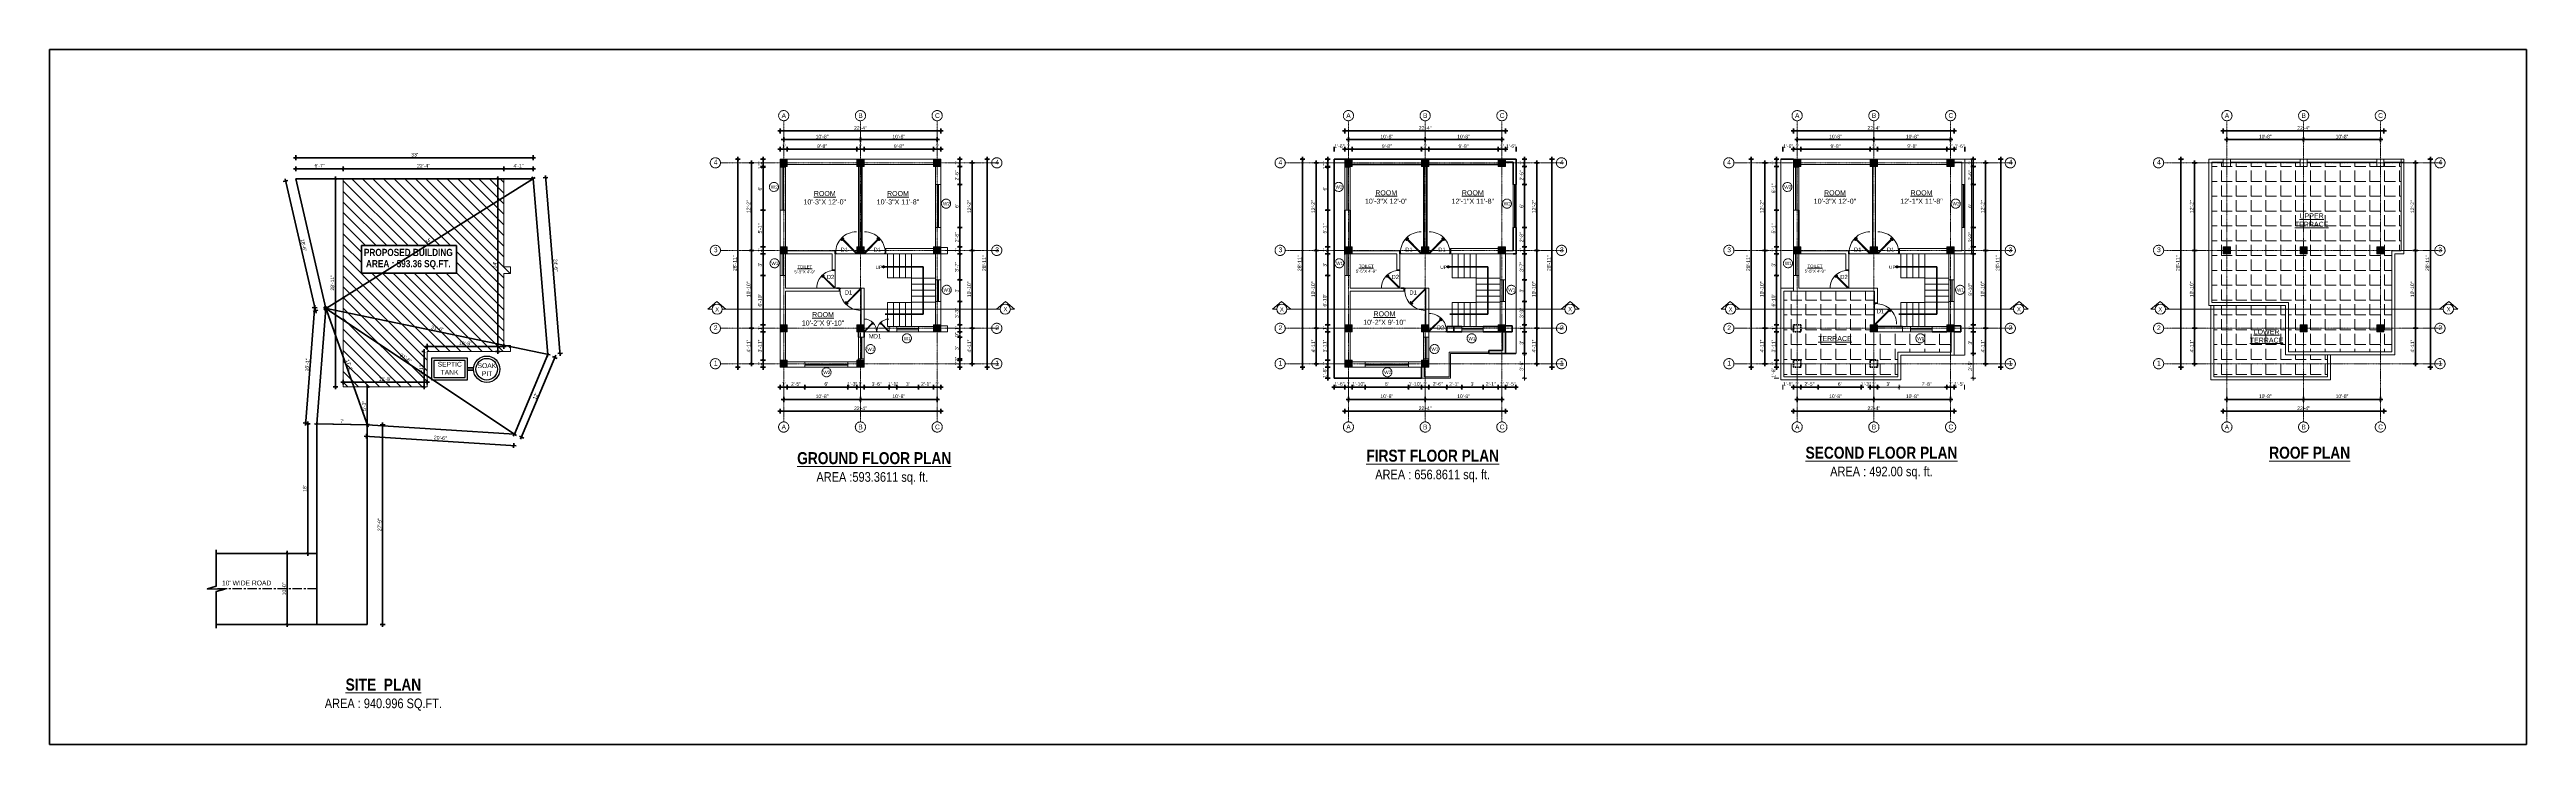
# Model space of a CAD drawing. Header units: inches. Extents: x 141029 to 166402, y -23568 to -18036.
# Drawn here: x 156230 to 160362, y -22372 to -21214 of the extents above; entities that cross this region are included whole.
import ezdxf

# ---------------------------------------------------------------- set-up
doc = ezdxf.new("R2010")
doc.units = ezdxf.units.IN
doc.header["$LTSCALE"] = 0.5
doc.header["$MEASUREMENT"] = 0
doc.header["$PDMODE"] = 66
doc.linetypes.add('CENTER', pattern=[2, 1.25, -0.25, 0.25, -0.25])
doc.linetypes.add('HIDDEN', pattern=[0.375, 0.25, -0.125])
doc.layers.add('A-Hatch', color=7, linetype='Continuous')
doc.layers.add('furniture', color=31, linetype='Continuous')
for name, color, linetype, lineweight in [('Annotate-Lite.w', 177, 'Continuous', 9), ('Annotations-Bold.w', 177, 'Continuous', 13), ('DIM 1-100', 4, 'Continuous', 13), ('door', 202, 'Continuous', 5), ('DOOR & WIN', 1, 'Continuous', 25), ('PUERTAS', 7, 'Continuous', 9), ('TEXT', 220, 'Continuous', 9), ('Text-100.w', 254, 'Continuous', 9), ('TEXTLAYER', 7, 'Continuous', 18), ('Toilet', 7, 'Continuous', 25), ('wall', 1, 'Continuous', 40)]:
    doc.layers.add(name, color=color, linetype=linetype, lineweight=lineweight)
doc.styles.add('ARAIL', font='ARIALN.TTF')
doc.styles.add('arial', font='arial.ttf')
doc.styles.add('DIMTEXT', font='arial.ttf', dxfattribs={"height": 6})
doc.styles.add('gaurav', font='arial.ttf')
doc.styles.get("Standard").update_dxf_attribs({"font": 'arial.ttf'})
doc.dimstyles.new('1 by 96', dxfattribs={"dimtxt": 6, "dimasz": 4, "dimexe": 4, "dimexo": 4, "dimgap": 2, "dimtad": 1, "dimdec": 0, "dimzin": 0, "dimdsep": 46, "dimlunit": 4, "dimtxsty": 'Standard', "dimblk": 'ARCHTICK', "dimcen": 0, "dimdle": 4, "dimadec": 0, "dimazin": 0, "dimtfac": 1, "dimtdec": 0, "dimtix": 1, "dimtofl": 0, "dimtmove": 1, "dimatfit": 3, "dimldrblk": 'ARCHTICK', "dimfxl": 4, "dimfxlon": 1, "dimtolj": 1, "dimtzin": 0, "dimlwd": -1, "dimlwe": -1, "dimarcsym": 0})
pattern_1 = [(0, (7987.155, 0), (0, 24.75), [18, -6.75]), (90, (7987.155, 0), (-24.75, 2e-15), [18, -6.75])]

# ---------------------------------------------------------------- blocks, each defined once
blk = doc.blocks.new('_ArchTick')
at = {"color": 0, "linetype": 'ByBlock', "const_width": 0.15}
blk.add_lwpolyline([(-0.5, -0.5), (0.5, 0.5)], dxfattribs=at)
blk = doc.blocks.new('*D387')
at = {"layer": 'Defpoints', "color": 0, "transparency": 16777216}
for p in [(156675.8, -21837.8), (156660.4, -22053.8), (156675.8, -22053.8)]:
    blk.add_point(p, dxfattribs=at)
at = {"layer": 'wall', "color": 0, "transparency": 16777216}
for p, q in [((156664.4, -21837.8), (156656.4, -21837.8)), ((156660.4, -21833.8), (156660.4, -22057.8)), ((156664.4, -22053.8), (156656.4, -22053.8))]:
    blk.add_line(p, q, dxfattribs=at)
at = {"layer": 'wall', "color": 0, "transparency": 16777216, "xscale": 4, "yscale": 4, "zscale": 4}
for p, rotation in [((156660.4, -21837.8), 90), ((156660.4, -22053.8), 270)]:
    blk.add_blockref('_ArchTick', p, dxfattribs=dict(at, rotation=rotation))
at = {"layer": 'wall', "color": 0, "transparency": 16777216, "insert": (156655.4, -21945.8), "char_height": 6, "attachment_point": 5, "rotation": 90}
blk.add_mtext("\\A1;18'", dxfattribs=at)
blk = doc.blocks.new('*D388')
at = {"layer": 'Defpoints', "color": 0, "transparency": 16777216}
for p in [(156759.8, -21839.5), (156759.8, -22172.5), (156785.4, -22172.5)]:
    blk.add_point(p, dxfattribs=at)
at = {"layer": 'wall', "color": 0, "transparency": 16777216}
for p, q in [((156781.4, -21839.5), (156789.4, -21839.5)), ((156785.4, -21835.5), (156785.4, -22176.5)), ((156781.4, -22172.5), (156789.4, -22172.5))]:
    blk.add_line(p, q, dxfattribs=at)
at = {"layer": 'wall', "color": 0, "transparency": 16777216, "xscale": 4, "yscale": 4, "zscale": 4}
for p, rotation in [((156785.4, -21839.5), 90), ((156785.4, -22172.5), 270)]:
    blk.add_blockref('_ArchTick', p, dxfattribs=dict(at, rotation=rotation))
at = {"layer": 'wall', "color": 0, "transparency": 16777216, "insert": (156780.3, -22006), "char_height": 6, "attachment_point": 5, "rotation": 90}
blk.add_mtext('\\A1;27\'-9"', dxfattribs=at)
blk = doc.blocks.new('*D389')
at = {"layer": 'Defpoints', "color": 0, "transparency": 16777216}
for p in [(156675.8, -22053.8), (156626.1, -22172.5), (156675.8, -22172.5)]:
    blk.add_point(p, dxfattribs=at)
at = {"layer": 'wall', "color": 0, "transparency": 16777216}
for p, q in [((156630.1, -22053.8), (156622.1, -22053.8)), ((156626.1, -22049.8), (156626.1, -22176.5)), ((156630.1, -22172.5), (156622.1, -22172.5))]:
    blk.add_line(p, q, dxfattribs=at)
at = {"layer": 'wall', "color": 0, "transparency": 16777216, "xscale": 4, "yscale": 4, "zscale": 4}
for p, rotation in [((156626.1, -22053.8), 90), ((156626.1, -22172.5), 270)]:
    blk.add_blockref('_ArchTick', p, dxfattribs=dict(at, rotation=rotation))
at = {"layer": 'wall', "color": 0, "transparency": 16777216, "insert": (156621.1, -22113.1), "char_height": 6, "attachment_point": 5, "rotation": 90}
blk.add_mtext('\\A1;10\'-0"', dxfattribs=at)
blk = doc.blocks.new('*D390')
at = {"layer": 'Defpoints', "color": 0, "transparency": 16777216}
for p in [(157036.7, -21394), (156640.7, -21429.1), (157036.7, -21429.1)]:
    blk.add_point(p, dxfattribs=at)
at = {"layer": 'wall', "color": 0, "transparency": 16777216}
for p, q in [((156636.7, -21394), (157040.7, -21394)), ((156640.7, -21398), (156640.7, -21390)), ((157036.7, -21398), (157036.7, -21390))]:
    blk.add_line(p, q, dxfattribs=at)
at = {"layer": 'wall', "color": 0, "transparency": 16777216, "xscale": 4, "yscale": 4, "zscale": 4, "rotation": 180}
blk.add_blockref('_ArchTick', (156640.7, -21394), dxfattribs=at)
at = {"layer": 'wall', "color": 0, "transparency": 16777216, "xscale": 4, "yscale": 4, "zscale": 4}
blk.add_blockref('_ArchTick', (157036.7, -21394), dxfattribs=at)
at = {"layer": 'wall', "color": 0, "transparency": 16777216, "insert": (156838.7, -21389), "char_height": 6, "attachment_point": 5}
blk.add_mtext("\\A1;33'", dxfattribs=at)
blk = doc.blocks.new('*D391')
at = {"layer": 'Defpoints', "color": 0, "transparency": 16777216}
for p in [(156640.7, -21429.1), (156719.7, -21412.4), (156719.7, -21429.1)]:
    blk.add_point(p, dxfattribs=at)
at = {"layer": 'wall', "color": 0, "transparency": 16777216}
for p, q in [((156636.7, -21412.4), (156723.7, -21412.4)), ((156640.7, -21416.4), (156640.7, -21408.4)), ((156719.7, -21416.4), (156719.7, -21408.4))]:
    blk.add_line(p, q, dxfattribs=at)
at = {"layer": 'wall', "color": 0, "transparency": 16777216, "xscale": 4, "yscale": 4, "zscale": 4, "rotation": 180}
blk.add_blockref('_ArchTick', (156640.7, -21412.4), dxfattribs=at)
at = {"layer": 'wall', "color": 0, "transparency": 16777216, "xscale": 4, "yscale": 4, "zscale": 4}
blk.add_blockref('_ArchTick', (156719.7, -21412.4), dxfattribs=at)
at = {"layer": 'wall', "color": 0, "transparency": 16777216, "insert": (156680.2, -21407.3), "char_height": 6, "attachment_point": 5}
blk.add_mtext('\\A1;6\'-7"', dxfattribs=at)
blk = doc.blocks.new('*D392')
at = {"layer": 'Defpoints', "color": 0, "transparency": 16777216}
for p in [(156719.7, -21412.4), (156719.7, -21429.1), (156987.7, -21429.1)]:
    blk.add_point(p, dxfattribs=at)
at = {"layer": 'wall', "color": 0, "transparency": 16777216}
for p, q in [((156991.7, -21412.4), (156715.7, -21412.4)), ((156719.7, -21416.4), (156719.7, -21408.4)), ((156987.7, -21416.4), (156987.7, -21408.4))]:
    blk.add_line(p, q, dxfattribs=at)
at = {"layer": 'wall', "color": 0, "transparency": 16777216, "xscale": 4, "yscale": 4, "zscale": 4, "rotation": 180}
blk.add_blockref('_ArchTick', (156719.7, -21412.4), dxfattribs=at)
at = {"layer": 'wall', "color": 0, "transparency": 16777216, "xscale": 4, "yscale": 4, "zscale": 4}
blk.add_blockref('_ArchTick', (156987.7, -21412.4), dxfattribs=at)
at = {"layer": 'wall', "color": 0, "transparency": 16777216, "insert": (156853.7, -21407.4), "char_height": 6, "attachment_point": 5}
blk.add_mtext('\\A1;22\'-4"', dxfattribs=at)
blk = doc.blocks.new('*D393')
at = {"layer": 'Defpoints', "color": 0, "transparency": 16777216}
for p in [(156987.7, -21412.4), (156987.7, -21429.1), (157036.7, -21429.1)]:
    blk.add_point(p, dxfattribs=at)
at = {"layer": 'wall', "color": 0, "transparency": 16777216}
for p, q in [((157040.7, -21412.4), (156983.7, -21412.4)), ((156987.7, -21416.4), (156987.7, -21408.4)), ((157036.7, -21416.4), (157036.7, -21408.4))]:
    blk.add_line(p, q, dxfattribs=at)
at = {"layer": 'wall', "color": 0, "transparency": 16777216, "xscale": 4, "yscale": 4, "zscale": 4, "rotation": 180}
blk.add_blockref('_ArchTick', (156987.7, -21412.4), dxfattribs=at)
at = {"layer": 'wall', "color": 0, "transparency": 16777216, "xscale": 4, "yscale": 4, "zscale": 4}
blk.add_blockref('_ArchTick', (157036.7, -21412.4), dxfattribs=at)
at = {"layer": 'wall', "color": 0, "transparency": 16777216, "insert": (157012.2, -21407.4), "char_height": 6, "attachment_point": 5}
blk.add_mtext('\\A1;4\'-1"', dxfattribs=at)
blk = doc.blocks.new('*D394')
at = {"layer": 'Defpoints', "color": 0, "transparency": 16777216}
for p in [(156640.7, -21429.1), (156673.7, -21649.3), (156690.7, -21645.4)]:
    blk.add_point(p, dxfattribs=at)
at = {"layer": 'wall', "color": 0, "transparency": 16777216}
for p, q in [((156627.5, -21432.1), (156619.7, -21433.9)), ((156622.7, -21429.1), (156674.6, -21653.2)), ((156677.6, -21648.4), (156669.8, -21650.2))]:
    blk.add_line(p, q, dxfattribs=at)
at = {"layer": 'wall', "color": 0, "transparency": 16777216, "xscale": 4, "yscale": 4, "zscale": 4}
for p, rotation in [((156623.6, -21433), 103.0281635449654), ((156673.7, -21649.3), 283.0281635449654)]:
    blk.add_blockref('_ArchTick', p, dxfattribs=dict(at, rotation=rotation))
at = {"layer": 'wall', "color": 0, "transparency": 16777216, "insert": (156653.6, -21540), "char_height": 6, "attachment_point": 5, "rotation": 283.0282}
blk.add_mtext('\\A1;18\'-6"', dxfattribs=at)
blk = doc.blocks.new('*D395')
at = {"layer": 'Defpoints', "color": 0, "transparency": 16777216}
for p in [(156672, -21643.9), (156690.7, -21645.4), (156675.8, -21837.8)]:
    blk.add_point(p, dxfattribs=at)
at = {"layer": 'wall', "color": 0, "transparency": 16777216}
for p, q in [((156656.8, -21840.3), (156672.3, -21639.9)), ((156676, -21644.2), (156668, -21643.6)), ((156661.1, -21836.7), (156653.1, -21836))]:
    blk.add_line(p, q, dxfattribs=at)
at = {"layer": 'wall', "color": 0, "transparency": 16777216, "xscale": 4, "yscale": 4, "zscale": 4}
for p, rotation in [((156672, -21643.9), 85.56895652511139), ((156657.1, -21836.4), 265.5689565251114)]:
    blk.add_blockref('_ArchTick', p, dxfattribs=dict(at, rotation=rotation))
at = {"layer": 'wall', "color": 0, "transparency": 16777216, "insert": (156659.5, -21739.7), "char_height": 6, "attachment_point": 5, "rotation": 85.569}
blk.add_mtext('\\A1;16\'-1"', dxfattribs=at)
blk = doc.blocks.new('*D396')
at = {"layer": 'Defpoints', "color": 0, "transparency": 16777216}
for p in [(156675.8, -21837.8), (156675.8, -21837.8), (156759.8, -21839.5)]:
    blk.add_point(p, dxfattribs=at)
at = {"layer": 'wall', "color": 0, "transparency": 16777216}
for p, q in [((156763.8, -21839.5), (156671.8, -21837.7)), ((156675.8, -21837.8), (156675.7, -21841.8)), ((156759.8, -21839.5), (156759.7, -21843.5))]:
    blk.add_line(p, q, dxfattribs=at)
at = {"layer": 'wall', "color": 0, "transparency": 16777216, "xscale": 4, "yscale": 4, "zscale": 4}
for p, rotation in [((156675.8, -21837.8), 178.8734594337901), ((156759.8, -21839.5), 358.8734594337901)]:
    blk.add_blockref('_ArchTick', p, dxfattribs=dict(at, rotation=rotation))
at = {"layer": 'wall', "color": 0, "transparency": 16777216, "insert": (156717.9, -21833.6), "char_height": 6, "attachment_point": 5, "rotation": 358.8735}
blk.add_mtext("\\A1;7'", dxfattribs=at)
blk = doc.blocks.new('*D397')
at = {"layer": 'Defpoints', "color": 0, "transparency": 16777216}
for p in [(156719.7, -21429.1), (156706.7, -21776.1), (156719.7, -21776.1)]:
    blk.add_point(p, dxfattribs=at)
at = {"layer": 'wall', "color": 0, "transparency": 16777216}
for p, q in [((156710.7, -21429.1), (156702.7, -21429.1)), ((156706.7, -21425.1), (156706.7, -21780.1)), ((156710.7, -21776.1), (156702.7, -21776.1))]:
    blk.add_line(p, q, dxfattribs=at)
at = {"layer": 'wall', "color": 0, "transparency": 16777216, "xscale": 4, "yscale": 4, "zscale": 4}
for p, rotation in [((156706.7, -21429.1), 90), ((156706.7, -21776.1), 270)]:
    blk.add_blockref('_ArchTick', p, dxfattribs=dict(at, rotation=rotation))
at = {"layer": 'wall', "color": 0, "transparency": 16777216, "insert": (156701.6, -21602.6), "char_height": 6, "attachment_point": 5, "rotation": 90}
blk.add_mtext('\\A1;28\'-11"', dxfattribs=at)
blk = doc.blocks.new('*D398')
at = {"layer": 'Defpoints', "color": 0, "transparency": 16777216}
for p in [(156719.7, -21776.1), (156859.7, -21768.3), (156859.7, -21776.1)]:
    blk.add_point(p, dxfattribs=at)
at = {"layer": 'wall', "color": 0, "transparency": 16777216}
for p, q in [((156715.7, -21768.3), (156863.7, -21768.3)), ((156719.7, -21772.1), (156719.7, -21764.3)), ((156859.7, -21772.1), (156859.7, -21764.3))]:
    blk.add_line(p, q, dxfattribs=at)
at = {"layer": 'wall', "color": 0, "transparency": 16777216, "xscale": 4, "yscale": 4, "zscale": 4, "rotation": 180}
blk.add_blockref('_ArchTick', (156719.7, -21768.3), dxfattribs=at)
at = {"layer": 'wall', "color": 0, "transparency": 16777216, "xscale": 4, "yscale": 4, "zscale": 4}
blk.add_blockref('_ArchTick', (156859.7, -21768.3), dxfattribs=at)
at = {"layer": 'wall', "color": 0, "transparency": 16777216, "insert": (156789.7, -21763.2), "char_height": 6, "attachment_point": 5}
blk.add_mtext('\\A1;11\'-8"', dxfattribs=at)
blk = doc.blocks.new('*D399')
at = {"layer": 'Defpoints', "color": 0, "transparency": 16777216}
for p in [(156854.9, -21717.1), (156859.7, -21717.1), (156859.7, -21776.1)]:
    blk.add_point(p, dxfattribs=at)
at = {"layer": 'wall', "color": 0, "transparency": 16777216}
for p, q in [((156855.7, -21717.1), (156850.9, -21717.1)), ((156854.9, -21780.1), (156854.9, -21713.1)), ((156855.7, -21776.1), (156850.9, -21776.1))]:
    blk.add_line(p, q, dxfattribs=at)
at = {"layer": 'wall', "color": 0, "transparency": 16777216, "xscale": 4, "yscale": 4, "zscale": 4}
for p, rotation in [((156854.9, -21717.1), 90), ((156854.9, -21776.1), 270)]:
    blk.add_blockref('_ArchTick', p, dxfattribs=dict(at, rotation=rotation))
at = {"layer": 'wall', "color": 0, "transparency": 16777216, "insert": (156849.9, -21746.6), "char_height": 6, "attachment_point": 5, "rotation": 90}
blk.add_mtext('\\A1;4\'-11"', dxfattribs=at)
blk = doc.blocks.new('*D400')
at = {"layer": 'Defpoints', "color": 0, "transparency": 16777216}
for p in [(157036.7, -21429.1), (157060.8, -21722.1), (157081.5, -21720.4)]:
    blk.add_point(p, dxfattribs=at)
at = {"layer": 'wall', "color": 0, "transparency": 16777216}
for p, q in [((157053.3, -21427.7), (157061.3, -21427.1)), ((157057, -21423.4), (157081.8, -21724.4)), ((157077.5, -21720.7), (157085.4, -21720.1))]:
    blk.add_line(p, q, dxfattribs=at)
at = {"layer": 'wall', "color": 0, "transparency": 16777216, "xscale": 4, "yscale": 4, "zscale": 4}
for p, rotation in [((157057.3, -21427.4), 94.71726669515296), ((157081.5, -21720.4), 274.7172666951529)]:
    blk.add_blockref('_ArchTick', p, dxfattribs=dict(at, rotation=rotation))
at = {"layer": 'wall', "color": 0, "transparency": 16777216, "insert": (157074.4, -21573.5), "char_height": 6, "attachment_point": 5, "rotation": 274.7173}
blk.add_mtext('\\A1;24\'-6"', dxfattribs=at)
blk = doc.blocks.new('*D401')
at = {"layer": 'Defpoints', "color": 0, "transparency": 16777216}
for p in [(157060.8, -21722.1), (157005.3, -21855), (157017.3, -21860)]:
    blk.add_point(p, dxfattribs=at)
at = {"layer": 'wall', "color": 0, "transparency": 16777216}
for p, q in [((157074.4, -21723.4), (157015.7, -21863.6)), ((157069.1, -21725.6), (157076.5, -21728.6)), ((157013.6, -21858.4), (157021, -21861.5))]:
    blk.add_line(p, q, dxfattribs=at)
at = {"layer": 'wall', "color": 0, "transparency": 16777216, "xscale": 4, "yscale": 4, "zscale": 4}
for p, rotation in [((157072.8, -21727.1), 67.30937215099948), ((157017.3, -21860), 247.3093721509995)]:
    blk.add_blockref('_ArchTick', p, dxfattribs=dict(at, rotation=rotation))
at = {"layer": 'wall', "color": 0, "transparency": 16777216, "insert": (157040.4, -21791.6), "char_height": 6, "attachment_point": 5, "rotation": 67.3094}
blk.add_mtext("\\A1;12'", dxfattribs=at)
blk = doc.blocks.new('*D402')
at = {"layer": 'Defpoints', "color": 0, "transparency": 16777216}
for p in [(156759.8, -21839.5), (157005.3, -21855), (157004.1, -21874)]:
    blk.add_point(p, dxfattribs=at)
at = {"layer": 'wall', "color": 0, "transparency": 16777216}
for p, q in [((156754.6, -21858.2), (157008.1, -21874.3)), ((156758.8, -21854.5), (156758.3, -21862.5)), ((157004.3, -21870), (157003.8, -21878))]:
    blk.add_line(p, q, dxfattribs=at)
at = {"layer": 'wall', "color": 0, "transparency": 16777216, "xscale": 4, "yscale": 4, "zscale": 4}
for p, rotation in [((156758.6, -21858.5), 176.3878590050763), ((157004.1, -21874), 356.3878590050763)]:
    blk.add_blockref('_ArchTick', p, dxfattribs=dict(at, rotation=rotation))
at = {"layer": 'wall', "color": 0, "transparency": 16777216, "insert": (156881.7, -21861.2), "char_height": 6, "attachment_point": 5, "rotation": 356.3879}
blk.add_mtext('\\A1;20\'-6"', dxfattribs=at)
blk = doc.blocks.new('*D403')
at = {"layer": 'Defpoints', "color": 0, "transparency": 16777216}
for p in [(156977.8, -21429.1), (156987.7, -21429.1), (156987.7, -21717.1)]:
    blk.add_point(p, dxfattribs=at)
at = {"layer": 'wall', "color": 0, "transparency": 16777216}
for p, q in [((156981.8, -21429.1), (156973.8, -21429.1)), ((156977.8, -21721.1), (156977.8, -21425.1)), ((156981.8, -21717.1), (156973.8, -21717.1))]:
    blk.add_line(p, q, dxfattribs=at)
at = {"layer": 'wall', "color": 0, "transparency": 16777216, "xscale": 4, "yscale": 4, "zscale": 4}
for p, rotation in [((156977.8, -21429.1), 90), ((156977.8, -21717.1), 270)]:
    blk.add_blockref('_ArchTick', p, dxfattribs=dict(at, rotation=rotation))
at = {"layer": 'wall', "color": 0, "transparency": 16777216, "insert": (156972.8, -21573.1), "char_height": 6, "attachment_point": 5, "rotation": 90}
blk.add_mtext("\\A1;24'", dxfattribs=at)
blk = doc.blocks.new('*D404')
at = {"layer": 'Defpoints', "color": 0, "transparency": 16777216}
for p in [(156859.7, -21717.1), (156987.7, -21708.6), (156987.7, -21717.1)]:
    blk.add_point(p, dxfattribs=at)
at = {"layer": 'wall', "color": 0, "transparency": 16777216}
for p, q in [((156855.7, -21708.6), (156991.7, -21708.6)), ((156859.7, -21712.6), (156859.7, -21704.6)), ((156987.7, -21712.6), (156987.7, -21704.6))]:
    blk.add_line(p, q, dxfattribs=at)
at = {"layer": 'wall', "color": 0, "transparency": 16777216, "xscale": 4, "yscale": 4, "zscale": 4, "rotation": 180}
blk.add_blockref('_ArchTick', (156859.7, -21708.6), dxfattribs=at)
at = {"layer": 'wall', "color": 0, "transparency": 16777216, "xscale": 4, "yscale": 4, "zscale": 4}
blk.add_blockref('_ArchTick', (156987.7, -21708.6), dxfattribs=at)
at = {"layer": 'wall', "color": 0, "transparency": 16777216, "insert": (156923.7, -21703.6), "char_height": 6, "attachment_point": 5}
blk.add_mtext('\\A1;10\'-8"', dxfattribs=at)
blk = doc.blocks.new('*D405')
at = {"layer": 'Defpoints', "color": 0, "transparency": 16777216}
for p in [(156759.8, -21776.1), (156759.8, -21776.1), (156759.8, -21839.5)]:
    blk.add_point(p, dxfattribs=at)
at = {"layer": 'wall', "color": 0, "transparency": 16777216}
for p, q in [((156759.8, -21843.5), (156759.8, -21772.1)), ((156759.8, -21776.1), (156763.8, -21776.1)), ((156759.8, -21839.5), (156763.8, -21839.5))]:
    blk.add_line(p, q, dxfattribs=at)
at = {"layer": 'wall', "color": 0, "transparency": 16777216, "xscale": 4, "yscale": 4, "zscale": 4}
for p, rotation in [((156759.8, -21776.1), 90), ((156759.8, -21839.5), 270)]:
    blk.add_blockref('_ArchTick', p, dxfattribs=dict(at, rotation=rotation))
at = {"layer": 'wall', "color": 0, "transparency": 16777216, "insert": (156754.7, -21807.8), "char_height": 6, "attachment_point": 5, "rotation": 90}
blk.add_mtext('\\A1;5\'-3"', dxfattribs=at)
blk = doc.blocks.new('*D406')
at = {"layer": 'Defpoints', "color": 0, "transparency": 16777216}
for p in [(157036.7, -21429.1), (157036.7, -21429.1), (156690.7, -21645.4)]:
    blk.add_point(p, dxfattribs=at)
at = {"layer": 'wall', "color": 0, "transparency": 16777216}
for p, q in [((156687.3, -21647.5), (157040.1, -21427)), ((157036.7, -21429.1), (157034.5, -21425.7)), ((156690.7, -21645.4), (156688.6, -21642))]:
    blk.add_line(p, q, dxfattribs=at)
at = {"layer": 'wall', "color": 0, "transparency": 16777216, "xscale": 4, "yscale": 4, "zscale": 4}
for p, rotation in [((157036.7, -21429.1), 32.01300345591713), ((156690.7, -21645.4), 212.0130034559171)]:
    blk.add_blockref('_ArchTick', p, dxfattribs=dict(at, rotation=rotation))
at = {"layer": 'wall', "color": 0, "transparency": 16777216, "insert": (156861, -21532.9), "char_height": 6, "attachment_point": 5, "rotation": 32.013}
blk.add_mtext("\\A1;34'", dxfattribs=at)
blk = doc.blocks.new('*D407')
at = {"layer": 'Defpoints', "color": 0, "transparency": 16777216}
for p in [(156690.7, -21645.4), (156690.7, -21645.4), (157060.8, -21722.1)]:
    blk.add_point(p, dxfattribs=at)
at = {"layer": 'wall', "color": 0, "transparency": 16777216}
for p, q in [((157064.8, -21722.9), (156686.8, -21644.6)), ((156690.7, -21645.4), (156689.9, -21649.3)), ((157060.8, -21722.1), (157060, -21726))]:
    blk.add_line(p, q, dxfattribs=at)
at = {"layer": 'wall', "color": 0, "transparency": 16777216, "xscale": 4, "yscale": 4, "zscale": 4}
for p, rotation in [((156690.7, -21645.4), 168.2899475786104), ((157060.8, -21722.1), 348.2899475786103)]:
    blk.add_blockref('_ArchTick', p, dxfattribs=dict(at, rotation=rotation))
at = {"layer": 'wall', "color": 0, "transparency": 16777216, "insert": (156876.8, -21678.8), "char_height": 6, "attachment_point": 5, "rotation": 348.2899}
blk.add_mtext('\\A1;31\'-6"', dxfattribs=at)
blk = doc.blocks.new('*D408')
at = {"layer": 'Defpoints', "color": 0, "transparency": 16777216}
for p in [(156690.7, -21645.4), (156690.7, -21645.4), (157005.3, -21855)]:
    blk.add_point(p, dxfattribs=at)
at = {"layer": 'wall', "color": 0, "transparency": 16777216}
for p, q in [((157008.6, -21857.2), (156687.4, -21643.2)), ((156690.7, -21645.4), (156692.9, -21642.1)), ((157005.3, -21855), (157003.1, -21858.3))]:
    blk.add_line(p, q, dxfattribs=at)
at = {"layer": 'wall', "color": 0, "transparency": 16777216, "xscale": 4, "yscale": 4, "zscale": 4}
for p, rotation in [((156690.7, -21645.4), 146.3287967233866), ((157005.3, -21855), 326.3287967233866)]:
    blk.add_blockref('_ArchTick', p, dxfattribs=dict(at, rotation=rotation))
at = {"layer": 'wall', "color": 0, "transparency": 16777216, "insert": (156824.2, -21728.2), "char_height": 6, "attachment_point": 5, "rotation": 326.3288}
blk.add_mtext('\\A1;31\'-6"', dxfattribs=at)
blk = doc.blocks.new('*D409')
at = {"layer": 'Defpoints', "color": 0, "transparency": 16777216}
for p in [(156690.7, -21645.4), (156759.8, -21839.5), (156759.8, -21839.5)]:
    blk.add_point(p, dxfattribs=at)
at = {"layer": 'wall', "color": 0, "transparency": 16777216}
for p, q in [((156689.4, -21641.6), (156761.1, -21843.2)), ((156690.7, -21645.4), (156694.5, -21644)), ((156759.8, -21839.5), (156763.6, -21838.1))]:
    blk.add_line(p, q, dxfattribs=at)
at = {"layer": 'wall', "color": 0, "transparency": 16777216, "xscale": 4, "yscale": 4, "zscale": 4}
for p, rotation in [((156690.7, -21645.4), 109.5910570475953), ((156759.8, -21839.5), 289.5910570475954)]:
    blk.add_blockref('_ArchTick', p, dxfattribs=dict(at, rotation=rotation))
at = {"layer": 'wall', "color": 0, "transparency": 16777216, "insert": (156730, -21740.7), "char_height": 6, "attachment_point": 5, "rotation": 289.5911}
blk.add_mtext('\\A1;17\'-2"', dxfattribs=at)
blk = doc.blocks.new('2ft6in')
at = {"layer": 'PUERTAS', "color": 2}
for p, q in [((0, 2), (0, 0)), ((0.6, 2), (0, 2)), ((1.3, 0), (0, 0)), ((0.6, 1.3), (0.6, 2)), ((0.7, 1.3), (0.6, 1.3)), ((0.7, 1.3), (0.7, 2)), ((0.7, 1), (0.7, 1.3)), ((1.3, 1), (0.7, 1)), ((0.8, 2.1), (21, 22.3)), ((1.4, 1.6), (0.8, 2.1)), ((1.3, 1.5), (0.8, 2.1)), ((1.4, 1.6), (1.3, 1.5)), ((1.5, 1.4), (1.3, 1.5)), ((1.3, 0), (1.3, 1)), ((21.7, 21.6), (1.5, 1.4)), ((18.3, 21.8), (18.3, 21.8)), ((21.7, 21.6), (21, 22.3)), ((21.2, 18.9), (21.2, 18.9)), ((28.7, 0), (28.7, 1)), ((28.7, 1), (29.3, 1)), ((28.7, 0), (30, 0)), ((29.3, 1), (29.3, 2)), ((29.3, 2), (30, 2)), ((30, 0), (30, 2))]:
    blk.add_line(p, q, dxfattribs=at)
at = {"layer": 'PUERTAS', "color": 8}
for p, q in [((0, 0), (30, 0)), ((18.8, 20.8), (18, 21.4)), ((18.9, 20.8), (18.1, 21.5)), ((19, 20.9), (18.2, 21.6)), ((18.4, 21.9), (18.3, 21.8)), ((19.1, 21), (18.3, 21.7)), ((18.4, 21.9), (18.6, 22)), ((18.6, 22), (18.6, 22)), ((19.3, 21.3), (18.6, 22)), ((19.4, 21.4), (18.8, 22.1)), ((19.6, 21.5), (18.9, 22.3)), ((19.5, 21.5), (18.9, 22.3)), ((18.9, 20.3), (19.2, 20.7)), ((19.1, 20.8), (19, 20.9)), ((19.2, 20.9), (19.1, 21)), ((19.1, 20.8), (19.1, 20.9)), ((19.1, 20.4), (19.3, 20.8)), ((19.3, 20.9), (19.2, 21)), ((19.4, 21.1), (19.3, 21.2)), ((19.3, 20.6), (19.3, 20.8)), ((19.5, 21.2), (19.4, 21.3)), ((19.5, 21.2), (19.4, 21.3)), ((19.5, 21.1), (19.4, 21.2)), ((19.4, 20.8), (19.4, 20.9)), ((19.6, 20.9), (19.4, 20.9)), ((19.7, 21.1), (19.5, 21)), ((20.1, 21.4), (19.6, 21.1)), ((19.9, 21.2), (19.6, 21.1)), ((19.7, 19.5), (20.1, 19.8)), ((19.9, 19.7), (20.2, 19.8)), ((20.1, 19.9), (20.3, 19.9)), ((20.2, 20), (20.3, 20)), ((20.2, 19.7), (20.3, 19.6)), ((20.2, 19.7), (20.3, 19.6)), ((20.2, 19.4), (20.9, 18.7)), ((20.2, 19.4), (20.8, 18.6)), ((20.3, 20.1), (20.4, 20)), ((20.3, 19.8), (20.4, 19.7)), ((20.3, 19.5), (21, 18.8)), ((20.5, 20.3), (20.4, 20.1)), ((20.4, 19.8), (20.4, 19.7)), ((20.7, 20.5), (20.5, 20.2)), ((20.5, 20), (20.6, 19.9)), ((20.5, 19.6), (21.1, 18.9)), ((20.8, 20.6), (20.6, 20.2)), ((20.6, 20.1), (20.7, 20)), ((20.6, 20.1), (20.7, 20)), ((20.6, 20), (20.7, 20)), ((20.7, 19.9), (21.4, 19.2)), ((20.8, 20), (21.6, 19.3)), ((20.9, 20.1), (21.7, 19.5)), ((21, 20.1), (21.7, 19.5)), ((21.3, 19), (21.2, 18.9)), ((21.3, 19), (21.4, 19.1)), ((21.4, 19.2), (21.4, 19.1))]:
    blk.add_line(p, q, dxfattribs=at)
at = {"layer": 'PUERTAS', "color": 1}
for p, q in [((18.1, 21.5), (18.5, 21.9)), ((18.1, 21.4), (18.5, 21.9)), ((18.1, 21.5), (18.1, 21.5)), ((18.7, 20.8), (18.1, 21.3)), ((18.9, 22.3), (18.5, 21.9)), ((18.8, 22.2), (18.5, 21.9)), ((18.8, 22.2), (18.8, 22.2)), ((18.8, 20.8), (19.2, 21.2)), ((18.8, 20.2), (19.1, 20.6)), ((18.9, 20.1), (18.8, 20.1)), ((18.9, 20.9), (18.9, 20.9)), ((19.5, 21.6), (19, 22.3)), ((19, 20.9), (19.2, 21.1)), ((19.1, 20.8), (19, 20.9)), ((19.1, 20.8), (19.3, 21)), ((19.1, 20.7), (19.1, 20.7)), ((19.1, 20.6), (19.1, 20.6)), ((19.5, 21.5), (19.2, 21.2)), ((19.5, 21.3), (19.2, 21.1)), ((19.5, 21.2), (19.3, 21)), ((19.4, 21.4), (19.5, 21.4)), ((19.5, 21.2), (19.4, 21.3)), ((19.5, 19.4), (19.5, 19.4)), ((19.6, 21.2), (19.6, 21.2)), ((19.6, 19.4), (20, 19.7)), ((20.1, 21.5), (19.7, 21.2)), ((19.7, 21.2), (19.7, 21.2)), ((20, 19.7), (20, 19.7)), ((20.1, 19.7), (20.1, 19.7)), ((20.2, 21.5), (20.2, 21.5)), ((20.2, 19.7), (20.4, 19.9)), ((20.2, 19.4), (20.6, 19.8)), ((20.2, 19.7), (20.3, 19.6)), ((20.2, 19.3), (20.8, 18.6)), ((20.3, 19.6), (20.5, 19.8)), ((20.3, 19.5), (20.3, 19.5)), ((20.6, 20.1), (20.4, 19.9)), ((20.7, 20), (20.5, 19.8)), ((20.7, 20.2), (20.6, 20.2)), ((20.9, 20.1), (20.6, 19.8)), ((20.6, 20.1), (20.7, 20)), ((20.9, 20.7), (20.7, 20.3)), ((20.7, 20.3), (20.7, 20.3)), ((20.8, 20), (20.8, 20)), ((20.9, 20.8), (20.9, 20.8)), ((20.9, 18.6), (21.3, 19.1)), ((20.9, 18.7), (21.3, 19)), ((20.9, 18.7), (20.9, 18.7)), ((21, 20.1), (21.7, 19.6)), ((21.7, 19.5), (21.3, 19.1)), ((21.7, 19.4), (21.3, 19)), ((21.6, 19.4), (21.7, 19.4))]:
    blk.add_line(p, q, dxfattribs=at)
at = {"layer": 'PUERTAS', "color": 2}
for radius in [0.129, 0.0627]:
    blk.add_circle((0.7, 2.1), radius, dxfattribs=at)
at = {"layer": 'PUERTAS', "color": 8}
blk.add_arc((0.7, 2.1), 28.7, 359.7285, 90.0333, dxfattribs=at)
at = {"layer": 'PUERTAS', "color": 1}
for centre, start, end in [((18.8, 20.8), 231.0764, 315), ((18.9, 20.2), 135, 225), ((18.9, 22.2), 38.9236, 135), ((19, 20.9), 225, 315), ((19.2, 20.7), 135, 219.7428), ((19.1, 20.6), 315, 39.7428), ((19.5, 21.6), 315, 38.9236), ((19.4, 21.4), 315, 45), ((19.6, 21.2), 50.2572, 135), ((19.6, 19.5), 225, 315), ((19.7, 21.3), 230.2572, 315), ((20.1, 19.6), 50.2572, 135), ((20.2, 21.4), 45, 135), ((20.2, 19.7), 230.2572, 315), ((20.3, 19.4), 135, 218.9236), ((20.4, 19.5), 135, 225), ((20.7, 20.3), 135, 219.7428), ((20.6, 20.2), 315, 39.7428), ((20.8, 20), 45, 135), ((20.8, 18.7), 218.9236, 315), ((20.9, 20.7), 315, 45), ((21, 20.1), 51.0764, 135), ((21.7, 19.5), 315, 51.0764)]:
    blk.add_arc(centre, 0.0667, start, end, dxfattribs=at)
blk = doc.blocks.new('*U216')
at = {"color": 3}
blk.add_blockref('2ft6in', (0, 0), dxfattribs=at)
blk = doc.blocks.new('3ft')
at = {"layer": 'PUERTAS', "color": 6}
for p, q in [((0, 2.4), (0, 0)), ((0.7, 2.4), (0, 2.4)), ((1.6, 0), (0, 0)), ((0.7, 1.5), (0.7, 2.4)), ((0.8, 1.5), (0.7, 1.5)), ((0.8, 1.5), (0.8, 2.4)), ((0.8, 1.2), (0.8, 1.5)), ((1.6, 1.2), (0.8, 1.2)), ((1.6, 1.8), (0.9, 2.5)), ((1, 2.5), (25.2, 26.7)), ((1.6, 1.9), (1, 2.5)), ((1.6, 1.9), (1.6, 1.8)), ((1.8, 1.6), (1.6, 1.8)), ((1.6, 0), (1.6, 1.2)), ((26, 25.9), (1.8, 1.6)), ((26, 25.9), (25.2, 26.7)), ((34.4, 0), (34.4, 1.2)), ((34.4, 1.2), (35.2, 1.2)), ((34.4, 0), (36, 0)), ((35.2, 1.2), (35.2, 2.4)), ((35.2, 2.4), (36, 2.4)), ((36, 0), (36, 2.4))]:
    blk.add_line(p, q, dxfattribs=at)
at = {"layer": 'PUERTAS', "color": 8}
for p, q in [((0, 0), (36, 0)), ((22.6, 24.9), (21.6, 25.7)), ((22.6, 25), (21.7, 25.7)), ((22.7, 25.1), (21.8, 25.9)), ((22.1, 26.3), (22, 26.1)), ((22.9, 25.2), (22, 26.1)), ((22.1, 26.3), (22.3, 26.4)), ((22.3, 26.4), (22.3, 26.4)), ((23.2, 25.5), (22.3, 26.4)), ((23.3, 25.7), (22.5, 26.6)), ((23.5, 25.8), (22.7, 26.8)), ((23.4, 25.8), (22.7, 26.7)), ((22.7, 24.3), (23, 24.8)), ((23, 25), (22.8, 25.1)), ((23, 25), (22.9, 25.2)), ((23, 25), (22.9, 25.1)), ((22.9, 24.5), (23.1, 24.9)), ((23.1, 25.1), (23, 25.2)), ((23.1, 24.8), (23.2, 25)), ((23.3, 25.3), (23.2, 25.4)), ((23.4, 25.4), (23.3, 25.6)), ((23.4, 25.4), (23.3, 25.5)), ((23.4, 25.4), (23.3, 25.5)), ((23.3, 24.9), (23.3, 25.1)), ((23.5, 25.1), (23.3, 25.1)), ((23.6, 25.3), (23.4, 25.2)), ((23.9, 25.5), (23.5, 25.3)), ((24.1, 25.7), (23.6, 25.4)), ((23.6, 23.4), (24.1, 23.7)), ((23.8, 23.6), (24.2, 23.8)), ((24.1, 23.8), (24.3, 23.9)), ((24.2, 24), (24.4, 24)), ((24.2, 23.3), (25, 22.3)), ((24.3, 23.7), (24.4, 23.6)), ((24.3, 23.7), (24.5, 23.6)), ((24.3, 23.6), (24.4, 23.5)), ((24.3, 23.3), (25.1, 22.4)), ((24.4, 24.2), (24.4, 24)), ((24.4, 23.8), (24.5, 23.7)), ((24.4, 23.4), (25.2, 22.5)), ((24.6, 24.3), (24.5, 24.1)), ((24.5, 23.6), (25.4, 22.7)), ((24.8, 24.6), (24.6, 24.2)), ((24.6, 24), (24.7, 23.9)), ((25, 24.8), (24.7, 24.3)), ((24.7, 24.1), (24.8, 23.9)), ((24.7, 24.1), (24.8, 24)), ((24.8, 24.1), (24.9, 24)), ((24.8, 23.8), (25.7, 23)), ((25, 24), (25.9, 23.2)), ((25.1, 24.2), (26.1, 23.4)), ((25.1, 24.1), (26, 23.3)), ((25.6, 22.8), (25.4, 22.7)), ((25.6, 22.8), (25.7, 23)), ((25.7, 23), (25.7, 23))]:
    blk.add_line(p, q, dxfattribs=at)
at = {"layer": 'PUERTAS', "color": 1}
for p, q in [((21.7, 25.8), (22.1, 26.3)), ((21.7, 25.7), (22.2, 26.2)), ((21.7, 25.8), (21.7, 25.8)), ((22.5, 25), (21.7, 25.6)), ((22.6, 26.7), (22.1, 26.3)), ((22.7, 26.7), (22.2, 26.2)), ((22.6, 26.7), (22.6, 26.7)), ((22.6, 25), (23, 25.4)), ((22.6, 24.3), (22.9, 24.7)), ((22.6, 24.1), (22.6, 24.1)), ((22.7, 25.1), (22.7, 25.1)), ((23.4, 25.9), (22.8, 26.7)), ((22.8, 25.1), (23.1, 25.3)), ((22.9, 25), (22.8, 25.1)), ((22.9, 24.9), (23.2, 25.2)), ((22.9, 24.8), (22.9, 24.8)), ((22.9, 24.7), (22.9, 24.7)), ((23.4, 25.8), (23, 25.4)), ((23.3, 25.6), (23.1, 25.3)), ((23.5, 25.5), (23.2, 25.2)), ((23.3, 25.7), (23.3, 25.7)), ((23.4, 25.5), (23.3, 25.6)), ((23.4, 23.3), (23.4, 23.3)), ((23.6, 25.5), (23.6, 25.5)), ((23.6, 23.3), (24, 23.6)), ((24.1, 25.8), (23.7, 25.5)), ((23.7, 25.5), (23.7, 25.5)), ((24, 23.6), (24, 23.6)), ((24.1, 23.6), (24.1, 23.6)), ((24.3, 25.8), (24.3, 25.8)), ((24.3, 23.6), (24.5, 23.9)), ((24.3, 23.3), (24.7, 23.7)), ((24.3, 23.6), (24.4, 23.5)), ((24.3, 23.2), (24.9, 22.4)), ((24.4, 23.5), (24.6, 23.8)), ((24.4, 23.4), (24.4, 23.4)), ((24.8, 24.1), (24.5, 23.9)), ((24.9, 24), (24.6, 23.8)), ((25.1, 24.1), (24.7, 23.7)), ((25.1, 24.8), (24.8, 24.4)), ((24.8, 24.4), (24.8, 24.4)), ((24.8, 24.3), (24.8, 24.3)), ((24.8, 24.1), (24.9, 24)), ((25, 24), (25, 24)), ((25, 22.4), (25.5, 22.9)), ((25.1, 25), (25.1, 25)), ((25.1, 22.4), (25.6, 22.8)), ((25.1, 22.4), (25.1, 22.4)), ((25.2, 24.1), (26, 23.5)), ((26, 23.4), (25.5, 22.9)), ((26, 23.3), (25.6, 22.8)), ((26, 23.3), (26, 23.3))]:
    blk.add_line(p, q, dxfattribs=at)
at = {"layer": 'PUERTAS', "color": 2}
for p, q in [((22, 26.1), (22, 26.1)), ((25.4, 22.7), (25.4, 22.7))]:
    blk.add_line(p, q, dxfattribs=at)
at = {"layer": 'PUERTAS', "color": 6}
for radius in [0.155, 0.0752]:
    blk.add_circle((0.8, 2.6), radius, dxfattribs=at)
blk.add_arc((0.8, 2.6), 34.4, 359.7285, 90.0333, dxfattribs=at)
at = {"layer": 'PUERTAS', "color": 1}
for centre, start, end in [((22.5, 25), 231.0764, 315), ((22.7, 24.2), 135, 225), ((22.7, 26.7), 38.9236, 135), ((22.8, 25.1), 225, 315), ((23, 24.9), 135, 219.7428), ((22.9, 24.8), 315, 39.7428), ((23.3, 25.6), 315, 45), ((23.4, 25.9), 315, 38.9236), ((23.5, 23.4), 225, 315), ((23.5, 25.4), 50.2572, 135), ((23.6, 25.5), 230.2572, 315), ((24.1, 23.6), 50.2572, 135), ((24.2, 25.7), 45, 135), ((24.2, 23.7), 230.2572, 315), ((24.3, 23.2), 135, 218.9236), ((24.4, 23.5), 135, 225), ((24.8, 24.3), 135, 219.7428), ((24.7, 24.2), 315, 39.7428), ((24.9, 24), 45, 135), ((25, 22.4), 218.9236, 315), ((25, 24.9), 315, 45), ((25.2, 24.1), 51.0764, 135), ((26, 23.4), 315, 51.0764)]:
    blk.add_arc(centre, 0.08, start, end, dxfattribs=at)
blk = doc.blocks.new('*U213')
at = {"color": 3, "xscale": -1}
blk.add_blockref('3ft', (42, 0), dxfattribs=at)
blk = doc.blocks.new('*U215')
at = {"color": 3, "xscale": -1}
blk.add_blockref('2ft6in', (42, 0), dxfattribs=at)
blk = doc.blocks.new('MAIN DLOOR')
at = {"layer": 'door', "color": 3, "yscale": 0.7999999999374268, "zscale": 0.7999999998966563, "rotation": 180}
for p, xscale in [((11264.7, 306.6), 0.7999999999592546), ((11245.5, 306.6), -0.7999999999592546)]:
    blk.add_blockref('*U215', p, dxfattribs=dict(at, xscale=xscale))
blk = doc.blocks.new('*U217')
at = {"color": 3}
blk.add_blockref('3ft', (0, 0), dxfattribs=at)
blk = doc.blocks.new('*D506')
at = {"layer": 'Defpoints', "color": 0, "transparency": 16777216}
for p in [(157448.6, -21396.5), (157460.6, -21379.8), (157460.6, -21396.5)]:
    blk.add_point(p, dxfattribs=at)
at = {"layer": 'wall', "color": 0, "transparency": 16777216}
for p, q in [((157444.6, -21379.8), (157464.6, -21379.8)), ((157448.6, -21383.8), (157448.6, -21375.8)), ((157460.6, -21383.8), (157460.6, -21375.8))]:
    blk.add_line(p, q, dxfattribs=at)
at = {"layer": 'wall', "color": 0, "transparency": 16777216, "xscale": 4, "yscale": 4, "zscale": 4, "rotation": 180}
blk.add_blockref('_ArchTick', (157448.6, -21379.8), dxfattribs=at)
at = {"layer": 'wall', "color": 0, "transparency": 16777216, "xscale": 4, "yscale": 4, "zscale": 4}
blk.add_blockref('_ArchTick', (157460.6, -21379.8), dxfattribs=at)
at = {"layer": 'wall', "color": 0, "transparency": 16777216, "insert": (157454.6, -21374.8), "char_height": 6, "attachment_point": 5}
blk.add_mtext("\\A1;1'", dxfattribs=at)
blk = doc.blocks.new('*D507')
at = {"layer": 'Defpoints', "color": 0, "transparency": 16777216}
for p in [(157460.6, -21396.5), (157576.6, -21379.8), (157576.6, -21396.5)]:
    blk.add_point(p, dxfattribs=at)
at = {"layer": 'wall', "color": 0, "transparency": 16777216}
for p, q in [((157456.6, -21379.8), (157580.6, -21379.8)), ((157460.6, -21383.8), (157460.6, -21375.8)), ((157576.6, -21383.8), (157576.6, -21375.8))]:
    blk.add_line(p, q, dxfattribs=at)
at = {"layer": 'wall', "color": 0, "transparency": 16777216, "xscale": 4, "yscale": 4, "zscale": 4, "rotation": 180}
blk.add_blockref('_ArchTick', (157460.6, -21379.8), dxfattribs=at)
at = {"layer": 'wall', "color": 0, "transparency": 16777216, "xscale": 4, "yscale": 4, "zscale": 4}
blk.add_blockref('_ArchTick', (157576.6, -21379.8), dxfattribs=at)
at = {"layer": 'wall', "color": 0, "transparency": 16777216, "insert": (157518.6, -21374.8), "char_height": 6, "attachment_point": 5}
blk.add_mtext('\\A1;9\'-8"', dxfattribs=at)
blk = doc.blocks.new('*D508')
at = {"layer": 'Defpoints', "color": 0, "transparency": 16777216}
for p in [(157576.6, -21396.5), (157588.6, -21379.8), (157588.6, -21396.5)]:
    blk.add_point(p, dxfattribs=at)
at = {"layer": 'wall', "color": 0, "transparency": 16777216}
for p, q in [((157572.6, -21379.8), (157592.6, -21379.8)), ((157576.6, -21383.8), (157576.6, -21375.8)), ((157588.6, -21383.8), (157588.6, -21375.8))]:
    blk.add_line(p, q, dxfattribs=at)
at = {"layer": 'wall', "color": 0, "transparency": 16777216, "xscale": 4, "yscale": 4, "zscale": 4, "rotation": 180}
blk.add_blockref('_ArchTick', (157576.6, -21379.8), dxfattribs=at)
at = {"layer": 'wall', "color": 0, "transparency": 16777216, "xscale": 4, "yscale": 4, "zscale": 4}
blk.add_blockref('_ArchTick', (157588.6, -21379.8), dxfattribs=at)
at = {"layer": 'wall', "color": 0, "transparency": 16777216, "insert": (157582.6, -21374.8), "char_height": 6, "attachment_point": 5}
blk.add_mtext("\\A1;1'", dxfattribs=at)
blk = doc.blocks.new('*D509')
at = {"layer": 'Defpoints', "color": 0, "transparency": 16777216}
for p in [(157588.6, -21396.5), (157704.6, -21379.8), (157704.6, -21396.5)]:
    blk.add_point(p, dxfattribs=at)
at = {"layer": 'wall', "color": 0, "transparency": 16777216}
for p, q in [((157584.6, -21379.8), (157708.6, -21379.8)), ((157588.6, -21383.8), (157588.6, -21375.8)), ((157704.6, -21383.8), (157704.6, -21375.8))]:
    blk.add_line(p, q, dxfattribs=at)
at = {"layer": 'wall', "color": 0, "transparency": 16777216, "xscale": 4, "yscale": 4, "zscale": 4, "rotation": 180}
blk.add_blockref('_ArchTick', (157588.6, -21379.8), dxfattribs=at)
at = {"layer": 'wall', "color": 0, "transparency": 16777216, "xscale": 4, "yscale": 4, "zscale": 4}
blk.add_blockref('_ArchTick', (157704.6, -21379.8), dxfattribs=at)
at = {"layer": 'wall', "color": 0, "transparency": 16777216, "insert": (157646.6, -21374.8), "char_height": 6, "attachment_point": 5}
blk.add_mtext('\\A1;9\'-8"', dxfattribs=at)
blk = doc.blocks.new('*D510')
at = {"layer": 'Defpoints', "color": 0, "transparency": 16777216}
for p in [(157704.6, -21396.5), (157716.6, -21379.8), (157716.6, -21396.5)]:
    blk.add_point(p, dxfattribs=at)
at = {"layer": 'wall', "color": 0, "transparency": 16777216}
for p, q in [((157700.6, -21379.8), (157720.6, -21379.8)), ((157704.6, -21383.8), (157704.6, -21375.8)), ((157716.6, -21383.8), (157716.6, -21375.8))]:
    blk.add_line(p, q, dxfattribs=at)
at = {"layer": 'wall', "color": 0, "transparency": 16777216, "xscale": 4, "yscale": 4, "zscale": 4, "rotation": 180}
blk.add_blockref('_ArchTick', (157704.6, -21379.8), dxfattribs=at)
at = {"layer": 'wall', "color": 0, "transparency": 16777216, "xscale": 4, "yscale": 4, "zscale": 4}
blk.add_blockref('_ArchTick', (157716.6, -21379.8), dxfattribs=at)
at = {"layer": 'wall', "color": 0, "transparency": 16777216, "insert": (157710.6, -21374.8), "char_height": 6, "attachment_point": 5}
blk.add_mtext("\\A1;1'", dxfattribs=at)
blk = doc.blocks.new('*D511')
at = {"layer": 'Defpoints', "color": 0, "transparency": 16777216}
for p in [(157582.6, -21363.8), (157454.6, -21396.5), (157582.6, -21396.5)]:
    blk.add_point(p, dxfattribs=at)
at = {"layer": 'wall', "color": 0, "transparency": 16777216}
for p, q in [((157450.6, -21363.8), (157586.6, -21363.8)), ((157454.6, -21367.8), (157454.6, -21359.8)), ((157582.6, -21367.8), (157582.6, -21359.8))]:
    blk.add_line(p, q, dxfattribs=at)
at = {"layer": 'wall', "color": 0, "transparency": 16777216, "xscale": 4, "yscale": 4, "zscale": 4, "rotation": 180}
blk.add_blockref('_ArchTick', (157454.6, -21363.8), dxfattribs=at)
at = {"layer": 'wall', "color": 0, "transparency": 16777216, "xscale": 4, "yscale": 4, "zscale": 4}
blk.add_blockref('_ArchTick', (157582.6, -21363.8), dxfattribs=at)
at = {"layer": 'wall', "color": 0, "transparency": 16777216, "insert": (157518.6, -21358.8), "char_height": 6, "attachment_point": 5}
blk.add_mtext('\\A1;10\'-8"', dxfattribs=at)
blk = doc.blocks.new('*D512')
at = {"layer": 'Defpoints', "color": 0, "transparency": 16777216}
for p in [(157710.6, -21363.8), (157582.6, -21396.5), (157710.6, -21396.5)]:
    blk.add_point(p, dxfattribs=at)
at = {"layer": 'wall', "color": 0, "transparency": 16777216}
for p, q in [((157578.6, -21363.8), (157714.6, -21363.8)), ((157582.6, -21367.8), (157582.6, -21359.8)), ((157710.6, -21367.8), (157710.6, -21359.8))]:
    blk.add_line(p, q, dxfattribs=at)
at = {"layer": 'wall', "color": 0, "transparency": 16777216, "xscale": 4, "yscale": 4, "zscale": 4, "rotation": 180}
blk.add_blockref('_ArchTick', (157582.6, -21363.8), dxfattribs=at)
at = {"layer": 'wall', "color": 0, "transparency": 16777216, "xscale": 4, "yscale": 4, "zscale": 4}
blk.add_blockref('_ArchTick', (157710.6, -21363.8), dxfattribs=at)
at = {"layer": 'wall', "color": 0, "transparency": 16777216, "insert": (157646.6, -21358.8), "char_height": 6, "attachment_point": 5}
blk.add_mtext('\\A1;10\'-8"', dxfattribs=at)
blk = doc.blocks.new('*D513')
at = {"layer": 'Defpoints', "color": 0, "transparency": 16777216}
for p in [(157716.6, -21349.4), (157448.6, -21396.5), (157716.6, -21396.5)]:
    blk.add_point(p, dxfattribs=at)
at = {"layer": 'wall', "color": 0, "transparency": 16777216}
for p, q in [((157444.6, -21349.4), (157720.6, -21349.4)), ((157448.6, -21353.4), (157448.6, -21345.4)), ((157716.6, -21353.4), (157716.6, -21345.4))]:
    blk.add_line(p, q, dxfattribs=at)
at = {"layer": 'wall', "color": 0, "transparency": 16777216, "xscale": 4, "yscale": 4, "zscale": 4, "rotation": 180}
blk.add_blockref('_ArchTick', (157448.6, -21349.4), dxfattribs=at)
at = {"layer": 'wall', "color": 0, "transparency": 16777216, "xscale": 4, "yscale": 4, "zscale": 4}
blk.add_blockref('_ArchTick', (157716.6, -21349.4), dxfattribs=at)
at = {"layer": 'wall', "color": 0, "transparency": 16777216, "insert": (157582.6, -21344.4), "char_height": 6, "attachment_point": 5}
blk.add_mtext('\\A1;22\'-4"', dxfattribs=at)
blk = doc.blocks.new('*D501')
at = {"layer": 'Defpoints', "color": 0, "transparency": 16777216}
for p in [(157448.6, -21396.5), (157420.1, -21408.5), (157448.6, -21408.5)]:
    blk.add_point(p, dxfattribs=at)
at = {"layer": 'wall', "color": 0, "transparency": 16777216}
for p, q in [((157424.1, -21396.5), (157416.1, -21396.5)), ((157420.1, -21392.5), (157420.1, -21412.5)), ((157424.1, -21408.5), (157416.1, -21408.5))]:
    blk.add_line(p, q, dxfattribs=at)
at = {"layer": 'wall', "color": 0, "transparency": 16777216, "xscale": 4, "yscale": 4, "zscale": 4}
for p, rotation in [((157420.1, -21396.5), 90), ((157420.1, -21408.5), 270)]:
    blk.add_blockref('_ArchTick', p, dxfattribs=dict(at, rotation=rotation))
at = {"layer": 'wall', "color": 0, "transparency": 16777216, "insert": (157415.1, -21402.5), "char_height": 6, "attachment_point": 5, "rotation": 90}
blk.add_mtext("\\A1;1'", dxfattribs=at)
blk = doc.blocks.new('*D502')
at = {"layer": 'Defpoints', "color": 0, "transparency": 16777216}
for p in [(157448.6, -21409.5), (157420.1, -21481.5), (157448.6, -21481.5)]:
    blk.add_point(p, dxfattribs=at)
at = {"layer": 'wall', "color": 0, "transparency": 16777216}
for p, q in [((157420.1, -21405.5), (157420.1, -21485.5)), ((157424.1, -21409.5), (157416.1, -21409.5)), ((157424.1, -21481.5), (157416.1, -21481.5))]:
    blk.add_line(p, q, dxfattribs=at)
at = {"layer": 'wall', "color": 0, "transparency": 16777216, "xscale": 4, "yscale": 4, "zscale": 4}
for p, rotation in [((157420.1, -21409.5), 90), ((157420.1, -21481.5), 270)]:
    blk.add_blockref('_ArchTick', p, dxfattribs=dict(at, rotation=rotation))
at = {"layer": 'wall', "color": 0, "transparency": 16777216, "insert": (157415, -21445.5), "char_height": 6, "attachment_point": 5, "rotation": 90}
blk.add_mtext("\\A1;6'", dxfattribs=at)
blk = doc.blocks.new('*D503')
at = {"layer": 'Defpoints', "color": 0, "transparency": 16777216}
for p in [(157448.6, -21481.5), (157420.1, -21542.5), (157448.6, -21542.5)]:
    blk.add_point(p, dxfattribs=at)
at = {"layer": 'wall', "color": 0, "transparency": 16777216}
for p, q in [((157424.1, -21481.5), (157416.1, -21481.5)), ((157420.1, -21477.5), (157420.1, -21546.5)), ((157424.1, -21542.5), (157416.1, -21542.5))]:
    blk.add_line(p, q, dxfattribs=at)
at = {"layer": 'wall', "color": 0, "transparency": 16777216, "xscale": 4, "yscale": 4, "zscale": 4}
for p, rotation in [((157420.1, -21481.5), 90), ((157420.1, -21542.5), 270)]:
    blk.add_blockref('_ArchTick', p, dxfattribs=dict(at, rotation=rotation))
at = {"layer": 'wall', "color": 0, "transparency": 16777216, "insert": (157415, -21512), "char_height": 6, "attachment_point": 5, "rotation": 90}
blk.add_mtext('\\A1;5\'-1"', dxfattribs=at)
blk = doc.blocks.new('*D504')
at = {"layer": 'Defpoints', "color": 0, "transparency": 16777216}
for p in [(157420.1, -21554.5), (157448.6, -21542.5), (157448.6, -21554.5)]:
    blk.add_point(p, dxfattribs=at)
at = {"layer": 'wall', "color": 0, "transparency": 16777216}
for p, q in [((157424.1, -21542.5), (157416.1, -21542.5)), ((157424.1, -21554.5), (157416.1, -21554.5)), ((157420.1, -21538.5), (157420.1, -21558.5))]:
    blk.add_line(p, q, dxfattribs=at)
at = {"layer": 'wall', "color": 0, "transparency": 16777216, "xscale": 4, "yscale": 4, "zscale": 4}
for p, rotation in [((157420.1, -21542.5), 90), ((157420.1, -21554.5), 270)]:
    blk.add_blockref('_ArchTick', p, dxfattribs=dict(at, rotation=rotation))
at = {"layer": 'wall', "color": 0, "transparency": 16777216, "insert": (157415.1, -21548.5), "char_height": 6, "attachment_point": 5, "rotation": 90}
blk.add_mtext("\\A1;1'", dxfattribs=at)
blk = doc.blocks.new('*D505')
at = {"layer": 'Defpoints', "color": 0, "transparency": 16777216}
for p in [(157448.6, -21554.5), (157420.1, -21590.5), (157448.6, -21590.5)]:
    blk.add_point(p, dxfattribs=at)
at = {"layer": 'wall', "color": 0, "transparency": 16777216}
for p, q in [((157424.1, -21554.5), (157416.1, -21554.5)), ((157420.1, -21550.5), (157420.1, -21594.5)), ((157424.1, -21590.5), (157416.1, -21590.5))]:
    blk.add_line(p, q, dxfattribs=at)
at = {"layer": 'wall', "color": 0, "transparency": 16777216, "xscale": 4, "yscale": 4, "zscale": 4}
for p, rotation in [((157420.1, -21554.5), 90), ((157420.1, -21590.5), 270)]:
    blk.add_blockref('_ArchTick', p, dxfattribs=dict(at, rotation=rotation))
at = {"layer": 'wall', "color": 0, "transparency": 16777216, "insert": (157415, -21572.5), "char_height": 6, "attachment_point": 5, "rotation": 90}
blk.add_mtext("\\A1;3'", dxfattribs=at)
blk = doc.blocks.new('*D519')
at = {"layer": 'Defpoints', "color": 0, "transparency": 16777216}
for p in [(157448.6, -21590.5), (157420.1, -21672.5), (157448.6, -21672.5)]:
    blk.add_point(p, dxfattribs=at)
at = {"layer": 'wall', "color": 0, "transparency": 16777216}
for p, q in [((157424.1, -21590.5), (157416.1, -21590.5)), ((157420.1, -21586.5), (157420.1, -21676.5)), ((157424.1, -21672.5), (157416.1, -21672.5))]:
    blk.add_line(p, q, dxfattribs=at)
at = {"layer": 'wall', "color": 0, "transparency": 16777216, "xscale": 4, "yscale": 4, "zscale": 4}
for p, rotation in [((157420.1, -21590.5), 90), ((157420.1, -21672.5), 270)]:
    blk.add_blockref('_ArchTick', p, dxfattribs=dict(at, rotation=rotation))
at = {"layer": 'wall', "color": 0, "transparency": 16777216, "insert": (157415, -21631.5), "char_height": 6, "attachment_point": 5, "rotation": 90}
blk.add_mtext('\\A1;6\'-10"', dxfattribs=at)
blk = doc.blocks.new('*D520')
at = {"layer": 'Defpoints', "color": 0, "transparency": 16777216}
for p in [(157420.1, -21684.5), (157448.6, -21672.5), (157448.6, -21684.5)]:
    blk.add_point(p, dxfattribs=at)
at = {"layer": 'wall', "color": 0, "transparency": 16777216}
for p, q in [((157424.1, -21672.5), (157416.1, -21672.5)), ((157424.1, -21684.5), (157416.1, -21684.5)), ((157420.1, -21668.5), (157420.1, -21688.5))]:
    blk.add_line(p, q, dxfattribs=at)
at = {"layer": 'wall', "color": 0, "transparency": 16777216, "xscale": 4, "yscale": 4, "zscale": 4}
for p, rotation in [((157420.1, -21672.5), 90), ((157420.1, -21684.5), 270)]:
    blk.add_blockref('_ArchTick', p, dxfattribs=dict(at, rotation=rotation))
at = {"layer": 'wall', "color": 0, "transparency": 16777216, "insert": (157415.1, -21678.5), "char_height": 6, "attachment_point": 5, "rotation": 90}
blk.add_mtext("\\A1;1'", dxfattribs=at)
blk = doc.blocks.new('*D521')
at = {"layer": 'Defpoints', "color": 0, "transparency": 16777216}
for p in [(157448.6, -21684.5), (157420.1, -21731.5), (157448.6, -21731.5)]:
    blk.add_point(p, dxfattribs=at)
at = {"layer": 'wall', "color": 0, "transparency": 16777216}
for p, q in [((157424.1, -21684.5), (157416.1, -21684.5)), ((157420.1, -21680.5), (157420.1, -21735.5)), ((157424.1, -21731.5), (157416.1, -21731.5))]:
    blk.add_line(p, q, dxfattribs=at)
at = {"layer": 'wall', "color": 0, "transparency": 16777216, "xscale": 4, "yscale": 4, "zscale": 4}
for p, rotation in [((157420.1, -21684.5), 90), ((157420.1, -21731.5), 270)]:
    blk.add_blockref('_ArchTick', p, dxfattribs=dict(at, rotation=rotation))
at = {"layer": 'wall', "color": 0, "transparency": 16777216, "insert": (157415, -21708), "char_height": 6, "attachment_point": 5, "rotation": 90}
blk.add_mtext('\\A1;3\'-11"', dxfattribs=at)
blk = doc.blocks.new('*D522')
at = {"layer": 'Defpoints', "color": 0, "transparency": 16777216}
for p in [(157448.6, -21731.5), (157420.1, -21743.5), (157448.6, -21743.5)]:
    blk.add_point(p, dxfattribs=at)
at = {"layer": 'wall', "color": 0, "transparency": 16777216}
for p, q in [((157424.1, -21731.5), (157416.1, -21731.5)), ((157420.1, -21727.5), (157420.1, -21747.5)), ((157424.1, -21743.5), (157416.1, -21743.5))]:
    blk.add_line(p, q, dxfattribs=at)
at = {"layer": 'wall', "color": 0, "transparency": 16777216, "xscale": 4, "yscale": 4, "zscale": 4}
for p, rotation in [((157420.1, -21731.5), 90), ((157420.1, -21743.5), 270)]:
    blk.add_blockref('_ArchTick', p, dxfattribs=dict(at, rotation=rotation))
at = {"layer": 'wall', "color": 0, "transparency": 16777216, "insert": (157415.1, -21737.5), "char_height": 6, "attachment_point": 5, "rotation": 90}
blk.add_mtext("\\A1;1'", dxfattribs=at)
blk = doc.blocks.new('*D523')
at = {"layer": 'Defpoints', "color": 0, "transparency": 16777216}
for p in [(157400.9, -21678.5), (157448.6, -21678.5), (157448.6, -21737.5)]:
    blk.add_point(p, dxfattribs=at)
at = {"layer": 'wall', "color": 0, "transparency": 16777216}
for p, q in [((157404.9, -21678.5), (157396.9, -21678.5)), ((157400.9, -21741.5), (157400.9, -21674.5)), ((157404.9, -21737.5), (157396.9, -21737.5))]:
    blk.add_line(p, q, dxfattribs=at)
at = {"layer": 'wall', "color": 0, "transparency": 16777216, "xscale": 4, "yscale": 4, "zscale": 4}
for p, rotation in [((157400.9, -21678.5), 90), ((157400.9, -21737.5), 270)]:
    blk.add_blockref('_ArchTick', p, dxfattribs=dict(at, rotation=rotation))
at = {"layer": 'wall', "color": 0, "transparency": 16777216, "insert": (157395.8, -21708), "char_height": 6, "attachment_point": 5, "rotation": 90}
blk.add_mtext('\\A1;4\'-11"', dxfattribs=at)
blk = doc.blocks.new('*D524')
at = {"layer": 'Defpoints', "color": 0, "transparency": 16777216}
for p in [(157400.9, -21548.5), (157448.6, -21548.5), (157448.6, -21678.5)]:
    blk.add_point(p, dxfattribs=at)
at = {"layer": 'wall', "color": 0, "transparency": 16777216}
for p, q in [((157404.9, -21548.5), (157396.9, -21548.5)), ((157400.9, -21682.5), (157400.9, -21544.5)), ((157404.9, -21678.5), (157396.9, -21678.5))]:
    blk.add_line(p, q, dxfattribs=at)
at = {"layer": 'wall', "color": 0, "transparency": 16777216, "xscale": 4, "yscale": 4, "zscale": 4}
for p, rotation in [((157400.9, -21548.5), 90), ((157400.9, -21678.5), 270)]:
    blk.add_blockref('_ArchTick', p, dxfattribs=dict(at, rotation=rotation))
at = {"layer": 'wall', "color": 0, "transparency": 16777216, "insert": (157395.8, -21613.5), "char_height": 6, "attachment_point": 5, "rotation": 90}
blk.add_mtext('\\A1;10\'-10"', dxfattribs=at)
blk = doc.blocks.new('*D525')
at = {"layer": 'Defpoints', "color": 0, "transparency": 16777216}
for p in [(157400.9, -21402.5), (157448.6, -21402.5), (157448.6, -21548.5)]:
    blk.add_point(p, dxfattribs=at)
at = {"layer": 'wall', "color": 0, "transparency": 16777216}
for p, q in [((157404.9, -21402.5), (157396.9, -21402.5)), ((157400.9, -21552.5), (157400.9, -21398.5)), ((157404.9, -21548.5), (157396.9, -21548.5))]:
    blk.add_line(p, q, dxfattribs=at)
at = {"layer": 'wall', "color": 0, "transparency": 16777216, "xscale": 4, "yscale": 4, "zscale": 4}
for p, rotation in [((157400.9, -21402.5), 90), ((157400.9, -21548.5), 270)]:
    blk.add_blockref('_ArchTick', p, dxfattribs=dict(at, rotation=rotation))
at = {"layer": 'wall', "color": 0, "transparency": 16777216, "insert": (157395.8, -21475.5), "char_height": 6, "attachment_point": 5, "rotation": 90}
blk.add_mtext('\\A1;12\'-2"', dxfattribs=at)
blk = doc.blocks.new('*D526')
at = {"layer": 'Defpoints', "color": 0, "transparency": 16777216}
for p in [(157448.6, -21396.5), (157378, -21743.5), (157448.6, -21743.5)]:
    blk.add_point(p, dxfattribs=at)
at = {"layer": 'wall', "color": 0, "transparency": 16777216}
for p, q in [((157382, -21396.5), (157374, -21396.5)), ((157378, -21392.5), (157378, -21747.5)), ((157382, -21743.5), (157374, -21743.5))]:
    blk.add_line(p, q, dxfattribs=at)
at = {"layer": 'wall', "color": 0, "transparency": 16777216, "xscale": 4, "yscale": 4, "zscale": 4}
for p, rotation in [((157378, -21396.5), 90), ((157378, -21743.5), 270)]:
    blk.add_blockref('_ArchTick', p, dxfattribs=dict(at, rotation=rotation))
at = {"layer": 'wall', "color": 0, "transparency": 16777216, "insert": (157372.9, -21570), "char_height": 6, "attachment_point": 5, "rotation": 90}
blk.add_mtext('\\A1;28\'-11"', dxfattribs=at)
blk = doc.blocks.new('*D527')
at = {"layer": 'Defpoints', "color": 0, "transparency": 16777216}
for p in [(157716.6, -21396.5), (157716.6, -21408.5), (157748.5, -21408.5)]:
    blk.add_point(p, dxfattribs=at)
at = {"layer": 'wall', "color": 0, "transparency": 16777216}
for p, q in [((157744.5, -21396.5), (157752.5, -21396.5)), ((157748.5, -21392.5), (157748.5, -21412.5)), ((157744.5, -21408.5), (157752.5, -21408.5))]:
    blk.add_line(p, q, dxfattribs=at)
at = {"layer": 'wall', "color": 0, "transparency": 16777216, "xscale": 4, "yscale": 4, "zscale": 4}
for p, rotation in [((157748.5, -21396.5), 90), ((157748.5, -21408.5), 270)]:
    blk.add_blockref('_ArchTick', p, dxfattribs=dict(at, rotation=rotation))
at = {"layer": 'wall', "color": 0, "transparency": 16777216, "insert": (157743.5, -21402.5), "char_height": 6, "attachment_point": 5, "rotation": 90}
blk.add_mtext("\\A1;1'", dxfattribs=at)
blk = doc.blocks.new('*D528')
at = {"layer": 'Defpoints', "color": 0, "transparency": 16777216}
for p in [(157716.6, -21408.5), (157716.6, -21438.5), (157748.5, -21438.5)]:
    blk.add_point(p, dxfattribs=at)
at = {"layer": 'wall', "color": 0, "transparency": 16777216}
for p, q in [((157748.5, -21404.5), (157748.5, -21442.5)), ((157744.5, -21408.5), (157752.5, -21408.5)), ((157744.5, -21438.5), (157752.5, -21438.5))]:
    blk.add_line(p, q, dxfattribs=at)
at = {"layer": 'wall', "color": 0, "transparency": 16777216, "xscale": 4, "yscale": 4, "zscale": 4}
for p, rotation in [((157748.5, -21408.5), 90), ((157748.5, -21438.5), 270)]:
    blk.add_blockref('_ArchTick', p, dxfattribs=dict(at, rotation=rotation))
at = {"layer": 'wall', "color": 0, "transparency": 16777216, "insert": (157743.4, -21423.5), "char_height": 6, "attachment_point": 5, "rotation": 90}
blk.add_mtext('\\A1;2\'-6"', dxfattribs=at)
blk = doc.blocks.new('*D529')
at = {"layer": 'Defpoints', "color": 0, "transparency": 16777216}
for p in [(157716.6, -21438.5), (157716.6, -21510.5), (157748.5, -21510.5)]:
    blk.add_point(p, dxfattribs=at)
at = {"layer": 'wall', "color": 0, "transparency": 16777216}
for p, q in [((157744.5, -21438.5), (157752.5, -21438.5)), ((157748.5, -21434.5), (157748.5, -21514.5)), ((157744.5, -21510.5), (157752.5, -21510.5))]:
    blk.add_line(p, q, dxfattribs=at)
at = {"layer": 'wall', "color": 0, "transparency": 16777216, "xscale": 4, "yscale": 4, "zscale": 4}
for p, rotation in [((157748.5, -21438.5), 90), ((157748.5, -21510.5), 270)]:
    blk.add_blockref('_ArchTick', p, dxfattribs=dict(at, rotation=rotation))
at = {"layer": 'wall', "color": 0, "transparency": 16777216, "insert": (157743.4, -21474.5), "char_height": 6, "attachment_point": 5, "rotation": 90}
blk.add_mtext("\\A1;6'", dxfattribs=at)
blk = doc.blocks.new('*D530')
at = {"layer": 'Defpoints', "color": 0, "transparency": 16777216}
for p in [(157716.6, -21510.5), (157716.6, -21542.5), (157748.5, -21542.5)]:
    blk.add_point(p, dxfattribs=at)
at = {"layer": 'wall', "color": 0, "transparency": 16777216}
for p, q in [((157744.5, -21510.5), (157752.5, -21510.5)), ((157748.5, -21506.5), (157748.5, -21546.5)), ((157744.5, -21542.5), (157752.5, -21542.5))]:
    blk.add_line(p, q, dxfattribs=at)
at = {"layer": 'wall', "color": 0, "transparency": 16777216, "xscale": 4, "yscale": 4, "zscale": 4}
for p, rotation in [((157748.5, -21510.5), 90), ((157748.5, -21542.5), 270)]:
    blk.add_blockref('_ArchTick', p, dxfattribs=dict(at, rotation=rotation))
at = {"layer": 'wall', "color": 0, "transparency": 16777216, "insert": (157743.4, -21526.5), "char_height": 6, "attachment_point": 5, "rotation": 90}
blk.add_mtext('\\A1;2\'-8"', dxfattribs=at)
blk = doc.blocks.new('*D531')
at = {"layer": 'Defpoints', "color": 0, "transparency": 16777216}
for p in [(157716.6, -21542.5), (157716.6, -21554.5), (157748.5, -21554.5)]:
    blk.add_point(p, dxfattribs=at)
at = {"layer": 'wall', "color": 0, "transparency": 16777216}
for p, q in [((157744.5, -21542.5), (157752.5, -21542.5)), ((157744.5, -21554.5), (157752.5, -21554.5)), ((157748.5, -21538.5), (157748.5, -21558.5))]:
    blk.add_line(p, q, dxfattribs=at)
at = {"layer": 'wall', "color": 0, "transparency": 16777216, "xscale": 4, "yscale": 4, "zscale": 4}
for p, rotation in [((157748.5, -21542.5), 90), ((157748.5, -21554.5), 270)]:
    blk.add_blockref('_ArchTick', p, dxfattribs=dict(at, rotation=rotation))
at = {"layer": 'wall', "color": 0, "transparency": 16777216, "insert": (157743.5, -21548.5), "char_height": 6, "attachment_point": 5, "rotation": 90}
blk.add_mtext("\\A1;1'", dxfattribs=at)
blk = doc.blocks.new('*D532')
at = {"layer": 'Defpoints', "color": 0, "transparency": 16777216}
for p in [(157716.6, -21633.5), (157716.6, -21672.5), (157748.5, -21672.5)]:
    blk.add_point(p, dxfattribs=at)
at = {"layer": 'wall', "color": 0, "transparency": 16777216}
for p, q in [((157744.5, -21633.5), (157752.5, -21633.5)), ((157748.5, -21629.5), (157748.5, -21676.5)), ((157744.5, -21672.5), (157752.5, -21672.5))]:
    blk.add_line(p, q, dxfattribs=at)
at = {"layer": 'wall', "color": 0, "transparency": 16777216, "xscale": 4, "yscale": 4, "zscale": 4}
for p, rotation in [((157748.5, -21633.5), 90), ((157748.5, -21672.5), 270)]:
    blk.add_blockref('_ArchTick', p, dxfattribs=dict(at, rotation=rotation))
at = {"layer": 'wall', "color": 0, "transparency": 16777216, "insert": (157743.4, -21653), "char_height": 6, "attachment_point": 5, "rotation": 90}
blk.add_mtext('\\A1;3\'-3"', dxfattribs=at)
blk = doc.blocks.new('*D533')
at = {"layer": 'Defpoints', "color": 0, "transparency": 16777216}
for p in [(157716.6, -21672.5), (157716.6, -21684.5), (157748.5, -21684.5)]:
    blk.add_point(p, dxfattribs=at)
at = {"layer": 'wall', "color": 0, "transparency": 16777216}
for p, q in [((157744.5, -21672.5), (157752.5, -21672.5)), ((157744.5, -21684.5), (157752.5, -21684.5)), ((157748.5, -21668.5), (157748.5, -21688.5))]:
    blk.add_line(p, q, dxfattribs=at)
at = {"layer": 'wall', "color": 0, "transparency": 16777216, "xscale": 4, "yscale": 4, "zscale": 4}
for p, rotation in [((157748.5, -21672.5), 90), ((157748.5, -21684.5), 270)]:
    blk.add_blockref('_ArchTick', p, dxfattribs=dict(at, rotation=rotation))
at = {"layer": 'wall', "color": 0, "transparency": 16777216, "insert": (157743.5, -21678.5), "char_height": 6, "attachment_point": 5, "rotation": 90}
blk.add_mtext("\\A1;1'", dxfattribs=at)
blk = doc.blocks.new('*D534')
at = {"layer": 'Defpoints', "color": 0, "transparency": 16777216}
for p in [(157588.6, -21693.5), (157716.6, -21684.5), (157748.5, -21693.5)]:
    blk.add_point(p, dxfattribs=at)
at = {"layer": 'wall', "color": 0, "transparency": 16777216}
for p, q in [((157744.5, -21684.5), (157752.5, -21684.5)), ((157744.5, -21693.5), (157752.5, -21693.5))]:
    blk.add_line(p, q, dxfattribs=at)
at = {"layer": 'wall', "color": 0, "transparency": 16777216, "insert": (157743.4, -21689), "char_height": 6, "attachment_point": 5, "rotation": 90}
blk.add_mtext('\\A1;9"', dxfattribs=at)
blk = doc.blocks.new('*D535')
at = {"layer": 'Defpoints', "color": 0, "transparency": 16777216}
for p in [(157588.6, -21693.5), (157588.6, -21729.5), (157748.5, -21729.5)]:
    blk.add_point(p, dxfattribs=at)
at = {"layer": 'wall', "color": 0, "transparency": 16777216}
for p, q in [((157744.5, -21693.5), (157752.5, -21693.5)), ((157748.5, -21689.5), (157748.5, -21733.5)), ((157744.5, -21729.5), (157752.5, -21729.5))]:
    blk.add_line(p, q, dxfattribs=at)
at = {"layer": 'wall', "color": 0, "transparency": 16777216, "xscale": 4, "yscale": 4, "zscale": 4}
for p, rotation in [((157748.5, -21693.5), 90), ((157748.5, -21729.5), 270)]:
    blk.add_blockref('_ArchTick', p, dxfattribs=dict(at, rotation=rotation))
at = {"layer": 'wall', "color": 0, "transparency": 16777216, "insert": (157743.4, -21711.5), "char_height": 6, "attachment_point": 5, "rotation": 90}
blk.add_mtext("\\A1;3'", dxfattribs=at)
blk = doc.blocks.new('*D536')
at = {"layer": 'Defpoints', "color": 0, "transparency": 16777216}
for p in [(157588.6, -21729.5), (157588.6, -21731.5), (157748.5, -21731.5)]:
    blk.add_point(p, dxfattribs=at)
at = {"layer": 'wall', "color": 0, "transparency": 16777216}
for p, q in [((157744.5, -21729.5), (157752.5, -21729.5)), ((157744.5, -21731.5), (157752.5, -21731.5))]:
    blk.add_line(p, q, dxfattribs=at)
at = {"layer": 'wall', "color": 0, "transparency": 16777216, "insert": (157743.5, -21730.5), "char_height": 6, "attachment_point": 5, "rotation": 90}
blk.add_mtext('\\A1;2"', dxfattribs=at)
blk = doc.blocks.new('*D537')
at = {"layer": 'Defpoints', "color": 0, "transparency": 16777216}
for p in [(157588.6, -21731.5), (157588.6, -21743.5), (157748.5, -21743.5)]:
    blk.add_point(p, dxfattribs=at)
at = {"layer": 'wall', "color": 0, "transparency": 16777216}
for p, q in [((157744.5, -21731.5), (157752.5, -21731.5)), ((157748.5, -21727.5), (157748.5, -21747.5)), ((157744.5, -21743.5), (157752.5, -21743.5))]:
    blk.add_line(p, q, dxfattribs=at)
at = {"layer": 'wall', "color": 0, "transparency": 16777216, "xscale": 4, "yscale": 4, "zscale": 4}
for p, rotation in [((157748.5, -21731.5), 90), ((157748.5, -21743.5), 270)]:
    blk.add_blockref('_ArchTick', p, dxfattribs=dict(at, rotation=rotation))
at = {"layer": 'wall', "color": 0, "transparency": 16777216, "insert": (157743.5, -21737.5), "char_height": 6, "attachment_point": 5, "rotation": 90}
blk.add_mtext("\\A1;1'", dxfattribs=at)
blk = doc.blocks.new('*D538')
at = {"layer": 'Defpoints', "color": 0, "transparency": 16777216}
for p in [(157716.6, -21402.5), (157716.6, -21548.5), (157769.1, -21548.5)]:
    blk.add_point(p, dxfattribs=at)
at = {"layer": 'wall', "color": 0, "transparency": 16777216}
for p, q in [((157765.1, -21402.5), (157773.1, -21402.5)), ((157769.1, -21398.5), (157769.1, -21552.5)), ((157765.1, -21548.5), (157773.1, -21548.5))]:
    blk.add_line(p, q, dxfattribs=at)
at = {"layer": 'wall', "color": 0, "transparency": 16777216, "xscale": 4, "yscale": 4, "zscale": 4}
for p, rotation in [((157769.1, -21402.5), 90), ((157769.1, -21548.5), 270)]:
    blk.add_blockref('_ArchTick', p, dxfattribs=dict(at, rotation=rotation))
at = {"layer": 'wall', "color": 0, "transparency": 16777216, "insert": (157764.1, -21475.5), "char_height": 6, "attachment_point": 5, "rotation": 90}
blk.add_mtext('\\A1;12\'-2"', dxfattribs=at)
blk = doc.blocks.new('*D539')
at = {"layer": 'Defpoints', "color": 0, "transparency": 16777216}
for p in [(157716.6, -21548.5), (157716.6, -21678.5), (157769.1, -21678.5)]:
    blk.add_point(p, dxfattribs=at)
at = {"layer": 'wall', "color": 0, "transparency": 16777216}
for p, q in [((157765.1, -21548.5), (157773.1, -21548.5)), ((157769.1, -21544.5), (157769.1, -21682.5)), ((157765.1, -21678.5), (157773.1, -21678.5))]:
    blk.add_line(p, q, dxfattribs=at)
at = {"layer": 'wall', "color": 0, "transparency": 16777216, "xscale": 4, "yscale": 4, "zscale": 4}
for p, rotation in [((157769.1, -21548.5), 90), ((157769.1, -21678.5), 270)]:
    blk.add_blockref('_ArchTick', p, dxfattribs=dict(at, rotation=rotation))
at = {"layer": 'wall', "color": 0, "transparency": 16777216, "insert": (157764, -21613.5), "char_height": 6, "attachment_point": 5, "rotation": 90}
blk.add_mtext('\\A1;10\'-10"', dxfattribs=at)
blk = doc.blocks.new('*D514')
at = {"layer": 'Defpoints', "color": 0, "transparency": 16777216}
for p in [(157716.6, -21678.5), (157588.6, -21737.5), (157769.1, -21737.5)]:
    blk.add_point(p, dxfattribs=at)
at = {"layer": 'wall', "color": 0, "transparency": 16777216}
for p, q in [((157765.1, -21678.5), (157773.1, -21678.5)), ((157769.1, -21674.5), (157769.1, -21741.5)), ((157765.1, -21737.5), (157773.1, -21737.5))]:
    blk.add_line(p, q, dxfattribs=at)
at = {"layer": 'wall', "color": 0, "transparency": 16777216, "xscale": 4, "yscale": 4, "zscale": 4}
for p, rotation in [((157769.1, -21678.5), 90), ((157769.1, -21737.5), 270)]:
    blk.add_blockref('_ArchTick', p, dxfattribs=dict(at, rotation=rotation))
at = {"layer": 'wall', "color": 0, "transparency": 16777216, "insert": (157764.1, -21708), "char_height": 6, "attachment_point": 5, "rotation": 90}
blk.add_mtext('\\A1;4\'-11"', dxfattribs=at)
blk = doc.blocks.new('*D515')
at = {"layer": 'Defpoints', "color": 0, "transparency": 16777216}
for p in [(157588.6, -21396.5), (157794.2, -21396.5), (157588.6, -21743.5)]:
    blk.add_point(p, dxfattribs=at)
at = {"layer": 'wall', "color": 0, "transparency": 16777216}
for p, q in [((157790.2, -21396.5), (157798.2, -21396.5)), ((157794.2, -21747.5), (157794.2, -21392.5)), ((157790.2, -21743.5), (157798.2, -21743.5))]:
    blk.add_line(p, q, dxfattribs=at)
at = {"layer": 'wall', "color": 0, "transparency": 16777216, "xscale": 4, "yscale": 4, "zscale": 4}
for p, rotation in [((157794.2, -21396.5), 90), ((157794.2, -21743.5), 270)]:
    blk.add_blockref('_ArchTick', p, dxfattribs=dict(at, rotation=rotation))
at = {"layer": 'wall', "color": 0, "transparency": 16777216, "insert": (157789.1, -21570), "char_height": 6, "attachment_point": 5, "rotation": 90}
blk.add_mtext('\\A1;28\'-11"', dxfattribs=at)
blk = doc.blocks.new('*D516')
at = {"layer": 'Defpoints', "color": 0, "transparency": 16777216}
for p in [(157448.6, -21743.5), (157460.6, -21743.5), (157460.6, -21776.5)]:
    blk.add_point(p, dxfattribs=at)
at = {"layer": 'wall', "color": 0, "transparency": 16777216}
for p, q in [((157444.6, -21776.5), (157464.6, -21776.5)), ((157448.6, -21772.5), (157448.6, -21780.5)), ((157460.6, -21772.5), (157460.6, -21780.5))]:
    blk.add_line(p, q, dxfattribs=at)
at = {"layer": 'wall', "color": 0, "transparency": 16777216, "xscale": 4, "yscale": 4, "zscale": 4, "rotation": 180}
blk.add_blockref('_ArchTick', (157448.6, -21776.5), dxfattribs=at)
at = {"layer": 'wall', "color": 0, "transparency": 16777216, "xscale": 4, "yscale": 4, "zscale": 4}
blk.add_blockref('_ArchTick', (157460.6, -21776.5), dxfattribs=at)
at = {"layer": 'wall', "color": 0, "transparency": 16777216, "insert": (157454.6, -21771.4), "char_height": 6, "attachment_point": 5}
blk.add_mtext("\\A1;1'", dxfattribs=at)
blk = doc.blocks.new('*D517')
at = {"layer": 'Defpoints', "color": 0, "transparency": 16777216}
for p in [(157460.6, -21743.5), (157489.6, -21743.5), (157489.6, -21776.5)]:
    blk.add_point(p, dxfattribs=at)
at = {"layer": 'wall', "color": 0, "transparency": 16777216}
for p, q in [((157456.6, -21776.5), (157493.6, -21776.5)), ((157460.6, -21772.5), (157460.6, -21780.5)), ((157489.6, -21772.5), (157489.6, -21780.5))]:
    blk.add_line(p, q, dxfattribs=at)
at = {"layer": 'wall', "color": 0, "transparency": 16777216, "xscale": 4, "yscale": 4, "zscale": 4, "rotation": 180}
blk.add_blockref('_ArchTick', (157460.6, -21776.5), dxfattribs=at)
at = {"layer": 'wall', "color": 0, "transparency": 16777216, "xscale": 4, "yscale": 4, "zscale": 4}
blk.add_blockref('_ArchTick', (157489.6, -21776.5), dxfattribs=at)
at = {"layer": 'wall', "color": 0, "transparency": 16777216, "insert": (157475.1, -21771.4), "char_height": 6, "attachment_point": 5}
blk.add_mtext('\\A1;2\'-5"', dxfattribs=at)
blk = doc.blocks.new('*D518')
at = {"layer": 'Defpoints', "color": 0, "transparency": 16777216}
for p in [(157489.6, -21743.5), (157561.6, -21743.5), (157561.6, -21776.5)]:
    blk.add_point(p, dxfattribs=at)
at = {"layer": 'wall', "color": 0, "transparency": 16777216}
for p, q in [((157485.6, -21776.5), (157565.6, -21776.5)), ((157489.6, -21772.5), (157489.6, -21780.5)), ((157561.6, -21772.5), (157561.6, -21780.5))]:
    blk.add_line(p, q, dxfattribs=at)
at = {"layer": 'wall', "color": 0, "transparency": 16777216, "xscale": 4, "yscale": 4, "zscale": 4, "rotation": 180}
blk.add_blockref('_ArchTick', (157489.6, -21776.5), dxfattribs=at)
at = {"layer": 'wall', "color": 0, "transparency": 16777216, "xscale": 4, "yscale": 4, "zscale": 4}
blk.add_blockref('_ArchTick', (157561.6, -21776.5), dxfattribs=at)
at = {"layer": 'wall', "color": 0, "transparency": 16777216, "insert": (157525.6, -21771.4), "char_height": 6, "attachment_point": 5}
blk.add_mtext("\\A1;6'", dxfattribs=at)
blk = doc.blocks.new('*D540')
at = {"layer": 'Defpoints', "color": 0, "transparency": 16777216}
for p in [(157561.6, -21743.5), (157576.6, -21743.5), (157576.6, -21776.5)]:
    blk.add_point(p, dxfattribs=at)
at = {"layer": 'wall', "color": 0, "transparency": 16777216}
for p, q in [((157557.6, -21776.5), (157580.6, -21776.5)), ((157561.6, -21772.5), (157561.6, -21780.5)), ((157576.6, -21772.5), (157576.6, -21780.5))]:
    blk.add_line(p, q, dxfattribs=at)
at = {"layer": 'wall', "color": 0, "transparency": 16777216, "xscale": 4, "yscale": 4, "zscale": 4, "rotation": 180}
blk.add_blockref('_ArchTick', (157561.6, -21776.5), dxfattribs=at)
at = {"layer": 'wall', "color": 0, "transparency": 16777216, "xscale": 4, "yscale": 4, "zscale": 4}
blk.add_blockref('_ArchTick', (157576.6, -21776.5), dxfattribs=at)
at = {"layer": 'wall', "color": 0, "transparency": 16777216, "insert": (157569.1, -21771.4), "char_height": 6, "attachment_point": 5}
blk.add_mtext('\\A1;1\'-3"', dxfattribs=at)
blk = doc.blocks.new('*D541')
at = {"layer": 'Defpoints', "color": 0, "transparency": 16777216}
for p in [(157576.6, -21743.5), (157588.6, -21743.5), (157588.6, -21776.5)]:
    blk.add_point(p, dxfattribs=at)
at = {"layer": 'wall', "color": 0, "transparency": 16777216}
for p, q in [((157572.6, -21776.5), (157592.6, -21776.5)), ((157576.6, -21772.5), (157576.6, -21780.5)), ((157588.6, -21772.5), (157588.6, -21780.5))]:
    blk.add_line(p, q, dxfattribs=at)
at = {"layer": 'wall', "color": 0, "transparency": 16777216, "xscale": 4, "yscale": 4, "zscale": 4, "rotation": 180}
blk.add_blockref('_ArchTick', (157576.6, -21776.5), dxfattribs=at)
at = {"layer": 'wall', "color": 0, "transparency": 16777216, "xscale": 4, "yscale": 4, "zscale": 4}
blk.add_blockref('_ArchTick', (157588.6, -21776.5), dxfattribs=at)
at = {"layer": 'wall', "color": 0, "transparency": 16777216, "insert": (157582.6, -21771.4), "char_height": 6, "attachment_point": 5}
blk.add_mtext("\\A1;1'", dxfattribs=at)
blk = doc.blocks.new('*D542')
at = {"layer": 'Defpoints', "color": 0, "transparency": 16777216}
for p in [(157630.6, -21684.5), (157588.6, -21743.5), (157630.6, -21776.5)]:
    blk.add_point(p, dxfattribs=at)
at = {"layer": 'wall', "color": 0, "transparency": 16777216}
for p, q in [((157584.6, -21776.5), (157634.6, -21776.5)), ((157588.6, -21772.5), (157588.6, -21780.5)), ((157630.6, -21772.5), (157630.6, -21780.5))]:
    blk.add_line(p, q, dxfattribs=at)
at = {"layer": 'wall', "color": 0, "transparency": 16777216, "xscale": 4, "yscale": 4, "zscale": 4, "rotation": 180}
blk.add_blockref('_ArchTick', (157588.6, -21776.5), dxfattribs=at)
at = {"layer": 'wall', "color": 0, "transparency": 16777216, "xscale": 4, "yscale": 4, "zscale": 4}
blk.add_blockref('_ArchTick', (157630.6, -21776.5), dxfattribs=at)
at = {"layer": 'wall', "color": 0, "transparency": 16777216, "insert": (157609.6, -21771.4), "char_height": 6, "attachment_point": 5}
blk.add_mtext('\\A1;3\'-6"', dxfattribs=at)
blk = doc.blocks.new('*D543')
at = {"layer": 'Defpoints', "color": 0, "transparency": 16777216}
for p in [(157630.6, -21684.5), (157643.6, -21684.5), (157643.6, -21776.5)]:
    blk.add_point(p, dxfattribs=at)
at = {"layer": 'wall', "color": 0, "transparency": 16777216}
for p, q in [((157626.6, -21776.5), (157647.6, -21776.5)), ((157630.6, -21772.5), (157630.6, -21780.5)), ((157643.6, -21772.5), (157643.6, -21780.5))]:
    blk.add_line(p, q, dxfattribs=at)
at = {"layer": 'wall', "color": 0, "transparency": 16777216, "xscale": 4, "yscale": 4, "zscale": 4, "rotation": 180}
blk.add_blockref('_ArchTick', (157630.6, -21776.5), dxfattribs=at)
at = {"layer": 'wall', "color": 0, "transparency": 16777216, "xscale": 4, "yscale": 4, "zscale": 4}
blk.add_blockref('_ArchTick', (157643.6, -21776.5), dxfattribs=at)
at = {"layer": 'wall', "color": 0, "transparency": 16777216, "insert": (157637.1, -21771.4), "char_height": 6, "attachment_point": 5}
blk.add_mtext('\\A1;1\'-1"', dxfattribs=at)
blk = doc.blocks.new('*D544')
at = {"layer": 'Defpoints', "color": 0, "transparency": 16777216}
for p in [(157643.6, -21684.5), (157679.6, -21684.5), (157679.6, -21776.5)]:
    blk.add_point(p, dxfattribs=at)
at = {"layer": 'wall', "color": 0, "transparency": 16777216}
for p, q in [((157639.6, -21776.5), (157683.6, -21776.5)), ((157643.6, -21772.5), (157643.6, -21780.5)), ((157679.6, -21772.5), (157679.6, -21780.5))]:
    blk.add_line(p, q, dxfattribs=at)
at = {"layer": 'wall', "color": 0, "transparency": 16777216, "xscale": 4, "yscale": 4, "zscale": 4, "rotation": 180}
blk.add_blockref('_ArchTick', (157643.6, -21776.5), dxfattribs=at)
at = {"layer": 'wall', "color": 0, "transparency": 16777216, "xscale": 4, "yscale": 4, "zscale": 4}
blk.add_blockref('_ArchTick', (157679.6, -21776.5), dxfattribs=at)
at = {"layer": 'wall', "color": 0, "transparency": 16777216, "insert": (157661.6, -21771.4), "char_height": 6, "attachment_point": 5}
blk.add_mtext("\\A1;3'", dxfattribs=at)
blk = doc.blocks.new('*D545')
at = {"layer": 'Defpoints', "color": 0, "transparency": 16777216}
for p in [(157679.6, -21684.5), (157704.6, -21684.5), (157704.6, -21776.5)]:
    blk.add_point(p, dxfattribs=at)
at = {"layer": 'wall', "color": 0, "transparency": 16777216}
for p, q in [((157675.6, -21776.5), (157708.6, -21776.5)), ((157679.6, -21772.5), (157679.6, -21780.5)), ((157704.6, -21772.5), (157704.6, -21780.5))]:
    blk.add_line(p, q, dxfattribs=at)
at = {"layer": 'wall', "color": 0, "transparency": 16777216, "xscale": 4, "yscale": 4, "zscale": 4, "rotation": 180}
blk.add_blockref('_ArchTick', (157679.6, -21776.5), dxfattribs=at)
at = {"layer": 'wall', "color": 0, "transparency": 16777216, "xscale": 4, "yscale": 4, "zscale": 4}
blk.add_blockref('_ArchTick', (157704.6, -21776.5), dxfattribs=at)
at = {"layer": 'wall', "color": 0, "transparency": 16777216, "insert": (157692.1, -21771.4), "char_height": 6, "attachment_point": 5}
blk.add_mtext('\\A1;2\'-1"', dxfattribs=at)
blk = doc.blocks.new('*D546')
at = {"layer": 'Defpoints', "color": 0, "transparency": 16777216}
for p in [(157704.6, -21684.5), (157716.6, -21684.5), (157716.6, -21776.5)]:
    blk.add_point(p, dxfattribs=at)
at = {"layer": 'wall', "color": 0, "transparency": 16777216}
for p, q in [((157700.6, -21776.5), (157720.6, -21776.5)), ((157704.6, -21772.5), (157704.6, -21780.5)), ((157716.6, -21772.5), (157716.6, -21780.5))]:
    blk.add_line(p, q, dxfattribs=at)
at = {"layer": 'wall', "color": 0, "transparency": 16777216, "xscale": 4, "yscale": 4, "zscale": 4, "rotation": 180}
blk.add_blockref('_ArchTick', (157704.6, -21776.5), dxfattribs=at)
at = {"layer": 'wall', "color": 0, "transparency": 16777216, "xscale": 4, "yscale": 4, "zscale": 4}
blk.add_blockref('_ArchTick', (157716.6, -21776.5), dxfattribs=at)
at = {"layer": 'wall', "color": 0, "transparency": 16777216, "insert": (157710.6, -21771.4), "char_height": 6, "attachment_point": 5}
blk.add_mtext("\\A1;1'", dxfattribs=at)
blk = doc.blocks.new('*D547')
at = {"layer": 'Defpoints', "color": 0, "transparency": 16777216}
for p in [(157454.6, -21743.5), (157582.6, -21743.5), (157582.6, -21797)]:
    blk.add_point(p, dxfattribs=at)
at = {"layer": 'wall', "color": 0, "transparency": 16777216}
for p, q in [((157450.6, -21797), (157586.6, -21797)), ((157454.6, -21793), (157454.6, -21801)), ((157582.6, -21793), (157582.6, -21801))]:
    blk.add_line(p, q, dxfattribs=at)
at = {"layer": 'wall', "color": 0, "transparency": 16777216, "xscale": 4, "yscale": 4, "zscale": 4, "rotation": 180}
blk.add_blockref('_ArchTick', (157454.6, -21797), dxfattribs=at)
at = {"layer": 'wall', "color": 0, "transparency": 16777216, "xscale": 4, "yscale": 4, "zscale": 4}
blk.add_blockref('_ArchTick', (157582.6, -21797), dxfattribs=at)
at = {"layer": 'wall', "color": 0, "transparency": 16777216, "insert": (157518.6, -21791.9), "char_height": 6, "attachment_point": 5}
blk.add_mtext('\\A1;10\'-8"', dxfattribs=at)
blk = doc.blocks.new('*D548')
at = {"layer": 'Defpoints', "color": 0, "transparency": 16777216}
for p in [(157710.6, -21684.5), (157582.6, -21743.5), (157710.6, -21797)]:
    blk.add_point(p, dxfattribs=at)
at = {"layer": 'wall', "color": 0, "transparency": 16777216}
for p, q in [((157578.6, -21797), (157714.6, -21797)), ((157582.6, -21793), (157582.6, -21801)), ((157710.6, -21793), (157710.6, -21801))]:
    blk.add_line(p, q, dxfattribs=at)
at = {"layer": 'wall', "color": 0, "transparency": 16777216, "xscale": 4, "yscale": 4, "zscale": 4, "rotation": 180}
blk.add_blockref('_ArchTick', (157582.6, -21797), dxfattribs=at)
at = {"layer": 'wall', "color": 0, "transparency": 16777216, "xscale": 4, "yscale": 4, "zscale": 4}
blk.add_blockref('_ArchTick', (157710.6, -21797), dxfattribs=at)
at = {"layer": 'wall', "color": 0, "transparency": 16777216, "insert": (157646.6, -21791.9), "char_height": 6, "attachment_point": 5}
blk.add_mtext('\\A1;10\'-8"', dxfattribs=at)
blk = doc.blocks.new('*D549')
at = {"layer": 'Defpoints', "color": 0, "transparency": 16777216}
for p in [(157716.6, -21684.5), (157448.6, -21743.5), (157716.6, -21816.8)]:
    blk.add_point(p, dxfattribs=at)
at = {"layer": 'wall', "color": 0, "transparency": 16777216}
for p, q in [((157444.6, -21816.8), (157720.6, -21816.8)), ((157448.6, -21812.8), (157448.6, -21820.8)), ((157716.6, -21812.8), (157716.6, -21820.8))]:
    blk.add_line(p, q, dxfattribs=at)
at = {"layer": 'wall', "color": 0, "transparency": 16777216, "xscale": 4, "yscale": 4, "zscale": 4, "rotation": 180}
blk.add_blockref('_ArchTick', (157448.6, -21816.8), dxfattribs=at)
at = {"layer": 'wall', "color": 0, "transparency": 16777216, "xscale": 4, "yscale": 4, "zscale": 4}
blk.add_blockref('_ArchTick', (157716.6, -21816.8), dxfattribs=at)
at = {"layer": 'wall', "color": 0, "transparency": 16777216, "insert": (157582.6, -21811.8), "char_height": 6, "attachment_point": 5}
blk.add_mtext('\\A1;22\'-4"', dxfattribs=at)
blk = doc.blocks.new('*D422')
at = {"layer": 'Defpoints', "color": 0, "transparency": 16777216}
for p in [(158390.8, -21396.5), (158402.8, -21379.8), (158402.8, -21396.5)]:
    blk.add_point(p, dxfattribs=at)
at = {"layer": 'wall', "color": 0, "transparency": 16777216}
for p, q in [((158386.8, -21379.8), (158406.8, -21379.8)), ((158390.8, -21383.8), (158390.8, -21375.8)), ((158402.8, -21383.8), (158402.8, -21375.8))]:
    blk.add_line(p, q, dxfattribs=at)
at = {"layer": 'wall', "color": 0, "transparency": 16777216, "xscale": 4, "yscale": 4, "zscale": 4, "rotation": 180}
blk.add_blockref('_ArchTick', (158390.8, -21379.8), dxfattribs=at)
at = {"layer": 'wall', "color": 0, "transparency": 16777216, "xscale": 4, "yscale": 4, "zscale": 4}
blk.add_blockref('_ArchTick', (158402.8, -21379.8), dxfattribs=at)
at = {"layer": 'wall', "color": 0, "transparency": 16777216, "insert": (158396.8, -21374.8), "char_height": 6, "attachment_point": 5}
blk.add_mtext("\\A1;1'", dxfattribs=at)
blk = doc.blocks.new('*D423')
at = {"layer": 'Defpoints', "color": 0, "transparency": 16777216}
for p in [(158402.8, -21396.5), (158518.8, -21379.8), (158518.8, -21396.5)]:
    blk.add_point(p, dxfattribs=at)
at = {"layer": 'wall', "color": 0, "transparency": 16777216}
for p, q in [((158398.8, -21379.8), (158522.8, -21379.8)), ((158402.8, -21383.8), (158402.8, -21375.8)), ((158518.8, -21383.8), (158518.8, -21375.8))]:
    blk.add_line(p, q, dxfattribs=at)
at = {"layer": 'wall', "color": 0, "transparency": 16777216, "xscale": 4, "yscale": 4, "zscale": 4, "rotation": 180}
blk.add_blockref('_ArchTick', (158402.8, -21379.8), dxfattribs=at)
at = {"layer": 'wall', "color": 0, "transparency": 16777216, "xscale": 4, "yscale": 4, "zscale": 4}
blk.add_blockref('_ArchTick', (158518.8, -21379.8), dxfattribs=at)
at = {"layer": 'wall', "color": 0, "transparency": 16777216, "insert": (158460.8, -21374.8), "char_height": 6, "attachment_point": 5}
blk.add_mtext('\\A1;9\'-8"', dxfattribs=at)
blk = doc.blocks.new('*D424')
at = {"layer": 'Defpoints', "color": 0, "transparency": 16777216}
for p in [(158518.8, -21396.5), (158530.8, -21379.8), (158530.8, -21396.5)]:
    blk.add_point(p, dxfattribs=at)
at = {"layer": 'wall', "color": 0, "transparency": 16777216}
for p, q in [((158514.8, -21379.8), (158534.8, -21379.8)), ((158518.8, -21383.8), (158518.8, -21375.8)), ((158530.8, -21383.8), (158530.8, -21375.8))]:
    blk.add_line(p, q, dxfattribs=at)
at = {"layer": 'wall', "color": 0, "transparency": 16777216, "xscale": 4, "yscale": 4, "zscale": 4, "rotation": 180}
blk.add_blockref('_ArchTick', (158518.8, -21379.8), dxfattribs=at)
at = {"layer": 'wall', "color": 0, "transparency": 16777216, "xscale": 4, "yscale": 4, "zscale": 4}
blk.add_blockref('_ArchTick', (158530.8, -21379.8), dxfattribs=at)
at = {"layer": 'wall', "color": 0, "transparency": 16777216, "insert": (158524.8, -21374.8), "char_height": 6, "attachment_point": 5}
blk.add_mtext("\\A1;1'", dxfattribs=at)
blk = doc.blocks.new('*D425')
at = {"layer": 'Defpoints', "color": 0, "transparency": 16777216}
for p in [(158530.8, -21396.5), (158646.8, -21379.8), (158646.8, -21396.5)]:
    blk.add_point(p, dxfattribs=at)
at = {"layer": 'wall', "color": 0, "transparency": 16777216}
for p, q in [((158526.8, -21379.8), (158650.8, -21379.8)), ((158530.8, -21383.8), (158530.8, -21375.8)), ((158646.8, -21383.8), (158646.8, -21375.8))]:
    blk.add_line(p, q, dxfattribs=at)
at = {"layer": 'wall', "color": 0, "transparency": 16777216, "xscale": 4, "yscale": 4, "zscale": 4, "rotation": 180}
blk.add_blockref('_ArchTick', (158530.8, -21379.8), dxfattribs=at)
at = {"layer": 'wall', "color": 0, "transparency": 16777216, "xscale": 4, "yscale": 4, "zscale": 4}
blk.add_blockref('_ArchTick', (158646.8, -21379.8), dxfattribs=at)
at = {"layer": 'wall', "color": 0, "transparency": 16777216, "insert": (158588.8, -21374.8), "char_height": 6, "attachment_point": 5}
blk.add_mtext('\\A1;9\'-8"', dxfattribs=at)
blk = doc.blocks.new('*D426')
at = {"layer": 'Defpoints', "color": 0, "transparency": 16777216}
for p in [(158646.8, -21396.5), (158658.8, -21379.8), (158658.8, -21396.5)]:
    blk.add_point(p, dxfattribs=at)
at = {"layer": 'wall', "color": 0, "transparency": 16777216}
for p, q in [((158642.8, -21379.8), (158662.8, -21379.8)), ((158646.8, -21383.8), (158646.8, -21375.8)), ((158658.8, -21383.8), (158658.8, -21375.8))]:
    blk.add_line(p, q, dxfattribs=at)
at = {"layer": 'wall', "color": 0, "transparency": 16777216, "xscale": 4, "yscale": 4, "zscale": 4, "rotation": 180}
blk.add_blockref('_ArchTick', (158646.8, -21379.8), dxfattribs=at)
at = {"layer": 'wall', "color": 0, "transparency": 16777216, "xscale": 4, "yscale": 4, "zscale": 4}
blk.add_blockref('_ArchTick', (158658.8, -21379.8), dxfattribs=at)
at = {"layer": 'wall', "color": 0, "transparency": 16777216, "insert": (158652.8, -21374.8), "char_height": 6, "attachment_point": 5}
blk.add_mtext("\\A1;1'", dxfattribs=at)
blk = doc.blocks.new('*D427')
at = {"layer": 'Defpoints', "color": 0, "transparency": 16777216}
for p in [(158524.8, -21363.8), (158396.8, -21396.5), (158524.8, -21396.5)]:
    blk.add_point(p, dxfattribs=at)
at = {"layer": 'wall', "color": 0, "transparency": 16777216}
for p, q in [((158392.8, -21363.8), (158528.8, -21363.8)), ((158396.8, -21367.8), (158396.8, -21359.8)), ((158524.8, -21367.8), (158524.8, -21359.8))]:
    blk.add_line(p, q, dxfattribs=at)
at = {"layer": 'wall', "color": 0, "transparency": 16777216, "xscale": 4, "yscale": 4, "zscale": 4, "rotation": 180}
blk.add_blockref('_ArchTick', (158396.8, -21363.8), dxfattribs=at)
at = {"layer": 'wall', "color": 0, "transparency": 16777216, "xscale": 4, "yscale": 4, "zscale": 4}
blk.add_blockref('_ArchTick', (158524.8, -21363.8), dxfattribs=at)
at = {"layer": 'wall', "color": 0, "transparency": 16777216, "insert": (158460.8, -21358.8), "char_height": 6, "attachment_point": 5}
blk.add_mtext('\\A1;10\'-8"', dxfattribs=at)
blk = doc.blocks.new('*D428')
at = {"layer": 'Defpoints', "color": 0, "transparency": 16777216}
for p in [(158652.8, -21363.8), (158524.8, -21396.5), (158652.8, -21396.5)]:
    blk.add_point(p, dxfattribs=at)
at = {"layer": 'wall', "color": 0, "transparency": 16777216}
for p, q in [((158520.8, -21363.8), (158656.8, -21363.8)), ((158524.8, -21367.8), (158524.8, -21359.8)), ((158652.8, -21367.8), (158652.8, -21359.8))]:
    blk.add_line(p, q, dxfattribs=at)
at = {"layer": 'wall', "color": 0, "transparency": 16777216, "xscale": 4, "yscale": 4, "zscale": 4, "rotation": 180}
blk.add_blockref('_ArchTick', (158524.8, -21363.8), dxfattribs=at)
at = {"layer": 'wall', "color": 0, "transparency": 16777216, "xscale": 4, "yscale": 4, "zscale": 4}
blk.add_blockref('_ArchTick', (158652.8, -21363.8), dxfattribs=at)
at = {"layer": 'wall', "color": 0, "transparency": 16777216, "insert": (158588.8, -21358.8), "char_height": 6, "attachment_point": 5}
blk.add_mtext('\\A1;10\'-8"', dxfattribs=at)
blk = doc.blocks.new('*D429')
at = {"layer": 'Defpoints', "color": 0, "transparency": 16777216}
for p in [(158658.8, -21349.4), (158390.8, -21396.5), (158658.8, -21396.5)]:
    blk.add_point(p, dxfattribs=at)
at = {"layer": 'wall', "color": 0, "transparency": 16777216}
for p, q in [((158386.8, -21349.4), (158662.8, -21349.4)), ((158390.8, -21353.4), (158390.8, -21345.4)), ((158658.8, -21353.4), (158658.8, -21345.4))]:
    blk.add_line(p, q, dxfattribs=at)
at = {"layer": 'wall', "color": 0, "transparency": 16777216, "xscale": 4, "yscale": 4, "zscale": 4, "rotation": 180}
blk.add_blockref('_ArchTick', (158390.8, -21349.4), dxfattribs=at)
at = {"layer": 'wall', "color": 0, "transparency": 16777216, "xscale": 4, "yscale": 4, "zscale": 4}
blk.add_blockref('_ArchTick', (158658.8, -21349.4), dxfattribs=at)
at = {"layer": 'wall', "color": 0, "transparency": 16777216, "insert": (158524.8, -21344.4), "char_height": 6, "attachment_point": 5}
blk.add_mtext('\\A1;22\'-4"', dxfattribs=at)
blk = doc.blocks.new('*D430')
at = {"layer": 'Defpoints', "color": 0, "transparency": 16777216}
for p in [(158390.8, -21396.5), (158362.2, -21408.5), (158390.8, -21408.5)]:
    blk.add_point(p, dxfattribs=at)
at = {"layer": 'wall', "color": 0, "transparency": 16777216}
for p, q in [((158366.2, -21396.5), (158358.2, -21396.5)), ((158362.2, -21392.5), (158362.2, -21412.5)), ((158366.2, -21408.5), (158358.2, -21408.5))]:
    blk.add_line(p, q, dxfattribs=at)
at = {"layer": 'wall', "color": 0, "transparency": 16777216, "xscale": 4, "yscale": 4, "zscale": 4}
for p, rotation in [((158362.2, -21396.5), 90), ((158362.2, -21408.5), 270)]:
    blk.add_blockref('_ArchTick', p, dxfattribs=dict(at, rotation=rotation))
at = {"layer": 'wall', "color": 0, "transparency": 16777216, "insert": (158357.2, -21402.5), "char_height": 6, "attachment_point": 5, "rotation": 90}
blk.add_mtext("\\A1;1'", dxfattribs=at)
blk = doc.blocks.new('*D431')
at = {"layer": 'Defpoints', "color": 0, "transparency": 16777216}
for p in [(158343, -21678.5), (158390.8, -21678.5), (158390.8, -21737.5)]:
    blk.add_point(p, dxfattribs=at)
at = {"layer": 'wall', "color": 0, "transparency": 16777216}
for p, q in [((158347, -21678.5), (158339, -21678.5)), ((158343, -21741.5), (158343, -21674.5)), ((158347, -21737.5), (158339, -21737.5))]:
    blk.add_line(p, q, dxfattribs=at)
at = {"layer": 'wall', "color": 0, "transparency": 16777216, "xscale": 4, "yscale": 4, "zscale": 4}
for p, rotation in [((158343, -21678.5), 90), ((158343, -21737.5), 270)]:
    blk.add_blockref('_ArchTick', p, dxfattribs=dict(at, rotation=rotation))
at = {"layer": 'wall', "color": 0, "transparency": 16777216, "insert": (158338, -21708), "char_height": 6, "attachment_point": 5, "rotation": 90}
blk.add_mtext('\\A1;4\'-11"', dxfattribs=at)
blk = doc.blocks.new('*D432')
at = {"layer": 'Defpoints', "color": 0, "transparency": 16777216}
for p in [(158343, -21548.5), (158390.8, -21548.5), (158390.8, -21678.5)]:
    blk.add_point(p, dxfattribs=at)
at = {"layer": 'wall', "color": 0, "transparency": 16777216}
for p, q in [((158347, -21548.5), (158339, -21548.5)), ((158343, -21682.5), (158343, -21544.5)), ((158347, -21678.5), (158339, -21678.5))]:
    blk.add_line(p, q, dxfattribs=at)
at = {"layer": 'wall', "color": 0, "transparency": 16777216, "xscale": 4, "yscale": 4, "zscale": 4}
for p, rotation in [((158343, -21548.5), 90), ((158343, -21678.5), 270)]:
    blk.add_blockref('_ArchTick', p, dxfattribs=dict(at, rotation=rotation))
at = {"layer": 'wall', "color": 0, "transparency": 16777216, "insert": (158338, -21613.5), "char_height": 6, "attachment_point": 5, "rotation": 90}
blk.add_mtext('\\A1;10\'-10"', dxfattribs=at)
blk = doc.blocks.new('*D433')
at = {"layer": 'Defpoints', "color": 0, "transparency": 16777216}
for p in [(158343, -21402.5), (158390.8, -21402.5), (158390.8, -21548.5)]:
    blk.add_point(p, dxfattribs=at)
at = {"layer": 'wall', "color": 0, "transparency": 16777216}
for p, q in [((158347, -21402.5), (158339, -21402.5)), ((158343, -21552.5), (158343, -21398.5)), ((158347, -21548.5), (158339, -21548.5))]:
    blk.add_line(p, q, dxfattribs=at)
at = {"layer": 'wall', "color": 0, "transparency": 16777216, "xscale": 4, "yscale": 4, "zscale": 4}
for p, rotation in [((158343, -21402.5), 90), ((158343, -21548.5), 270)]:
    blk.add_blockref('_ArchTick', p, dxfattribs=dict(at, rotation=rotation))
at = {"layer": 'wall', "color": 0, "transparency": 16777216, "insert": (158338, -21475.5), "char_height": 6, "attachment_point": 5, "rotation": 90}
blk.add_mtext('\\A1;12\'-2"', dxfattribs=at)
blk = doc.blocks.new('*D434')
at = {"layer": 'Defpoints', "color": 0, "transparency": 16777216}
for p in [(158390.8, -21396.5), (158320.1, -21743.5), (158390.8, -21743.5)]:
    blk.add_point(p, dxfattribs=at)
at = {"layer": 'wall', "color": 0, "transparency": 16777216}
for p, q in [((158324.1, -21396.5), (158316.1, -21396.5)), ((158320.1, -21392.5), (158320.1, -21747.5)), ((158324.1, -21743.5), (158316.1, -21743.5))]:
    blk.add_line(p, q, dxfattribs=at)
at = {"layer": 'wall', "color": 0, "transparency": 16777216, "xscale": 4, "yscale": 4, "zscale": 4}
for p, rotation in [((158320.1, -21396.5), 90), ((158320.1, -21743.5), 270)]:
    blk.add_blockref('_ArchTick', p, dxfattribs=dict(at, rotation=rotation))
at = {"layer": 'wall', "color": 0, "transparency": 16777216, "insert": (158315.1, -21570), "char_height": 6, "attachment_point": 5, "rotation": 90}
blk.add_mtext('\\A1;28\'-11"', dxfattribs=at)
blk = doc.blocks.new('*D435')
at = {"layer": 'Defpoints', "color": 0, "transparency": 16777216}
for p in [(158658.8, -21396.5), (158658.8, -21408.5), (158690.6, -21408.5)]:
    blk.add_point(p, dxfattribs=at)
at = {"layer": 'wall', "color": 0, "transparency": 16777216}
for p, q in [((158686.6, -21396.5), (158694.6, -21396.5)), ((158690.6, -21392.5), (158690.6, -21412.5)), ((158686.6, -21408.5), (158694.6, -21408.5))]:
    blk.add_line(p, q, dxfattribs=at)
at = {"layer": 'wall', "color": 0, "transparency": 16777216, "xscale": 4, "yscale": 4, "zscale": 4}
for p, rotation in [((158690.6, -21396.5), 90), ((158690.6, -21408.5), 270)]:
    blk.add_blockref('_ArchTick', p, dxfattribs=dict(at, rotation=rotation))
at = {"layer": 'wall', "color": 0, "transparency": 16777216, "insert": (158685.6, -21402.5), "char_height": 6, "attachment_point": 5, "rotation": 90}
blk.add_mtext("\\A1;1'", dxfattribs=at)
blk = doc.blocks.new('*D436')
at = {"layer": 'Defpoints', "color": 0, "transparency": 16777216}
for p in [(158658.8, -21408.5), (158658.8, -21438.5), (158690.6, -21438.5)]:
    blk.add_point(p, dxfattribs=at)
at = {"layer": 'wall', "color": 0, "transparency": 16777216}
for p, q in [((158690.6, -21404.5), (158690.6, -21442.5)), ((158686.6, -21408.5), (158694.6, -21408.5)), ((158686.6, -21438.5), (158694.6, -21438.5))]:
    blk.add_line(p, q, dxfattribs=at)
at = {"layer": 'wall', "color": 0, "transparency": 16777216, "xscale": 4, "yscale": 4, "zscale": 4}
for p, rotation in [((158690.6, -21408.5), 90), ((158690.6, -21438.5), 270)]:
    blk.add_blockref('_ArchTick', p, dxfattribs=dict(at, rotation=rotation))
at = {"layer": 'wall', "color": 0, "transparency": 16777216, "insert": (158685.6, -21423.5), "char_height": 6, "attachment_point": 5, "rotation": 90}
blk.add_mtext('\\A1;2\'-6"', dxfattribs=at)
blk = doc.blocks.new('*D411')
at = {"layer": 'Defpoints', "color": 0, "transparency": 16777216}
for p in [(158658.8, -21438.5), (158658.8, -21510.5), (158690.6, -21510.5)]:
    blk.add_point(p, dxfattribs=at)
at = {"layer": 'wall', "color": 0, "transparency": 16777216}
for p, q in [((158686.6, -21438.5), (158694.6, -21438.5)), ((158690.6, -21434.5), (158690.6, -21514.5)), ((158686.6, -21510.5), (158694.6, -21510.5))]:
    blk.add_line(p, q, dxfattribs=at)
at = {"layer": 'wall', "color": 0, "transparency": 16777216, "xscale": 4, "yscale": 4, "zscale": 4}
for p, rotation in [((158690.6, -21438.5), 90), ((158690.6, -21510.5), 270)]:
    blk.add_blockref('_ArchTick', p, dxfattribs=dict(at, rotation=rotation))
at = {"layer": 'wall', "color": 0, "transparency": 16777216, "insert": (158685.6, -21474.5), "char_height": 6, "attachment_point": 5, "rotation": 90}
blk.add_mtext("\\A1;6'", dxfattribs=at)
blk = doc.blocks.new('*D412')
at = {"layer": 'Defpoints', "color": 0, "transparency": 16777216}
for p in [(158658.8, -21510.5), (158658.8, -21542.5), (158690.6, -21542.5)]:
    blk.add_point(p, dxfattribs=at)
at = {"layer": 'wall', "color": 0, "transparency": 16777216}
for p, q in [((158686.6, -21510.5), (158694.6, -21510.5)), ((158690.6, -21506.5), (158690.6, -21546.5)), ((158686.6, -21542.5), (158694.6, -21542.5))]:
    blk.add_line(p, q, dxfattribs=at)
at = {"layer": 'wall', "color": 0, "transparency": 16777216, "xscale": 4, "yscale": 4, "zscale": 4}
for p, rotation in [((158690.6, -21510.5), 90), ((158690.6, -21542.5), 270)]:
    blk.add_blockref('_ArchTick', p, dxfattribs=dict(at, rotation=rotation))
at = {"layer": 'wall', "color": 0, "transparency": 16777216, "insert": (158685.6, -21526.5), "char_height": 6, "attachment_point": 5, "rotation": 90}
blk.add_mtext('\\A1;2\'-8"', dxfattribs=at)
blk = doc.blocks.new('*D413')
at = {"layer": 'Defpoints', "color": 0, "transparency": 16777216}
for p in [(158658.8, -21542.5), (158658.8, -21554.5), (158690.6, -21554.5)]:
    blk.add_point(p, dxfattribs=at)
at = {"layer": 'wall', "color": 0, "transparency": 16777216}
for p, q in [((158686.6, -21542.5), (158694.6, -21542.5)), ((158686.6, -21554.5), (158694.6, -21554.5)), ((158690.6, -21538.5), (158690.6, -21558.5))]:
    blk.add_line(p, q, dxfattribs=at)
at = {"layer": 'wall', "color": 0, "transparency": 16777216, "xscale": 4, "yscale": 4, "zscale": 4}
for p, rotation in [((158690.6, -21542.5), 90), ((158690.6, -21554.5), 270)]:
    blk.add_blockref('_ArchTick', p, dxfattribs=dict(at, rotation=rotation))
at = {"layer": 'wall', "color": 0, "transparency": 16777216, "insert": (158685.6, -21548.5), "char_height": 6, "attachment_point": 5, "rotation": 90}
blk.add_mtext("\\A1;1'", dxfattribs=at)
blk = doc.blocks.new('*D414')
at = {"layer": 'Defpoints', "color": 0, "transparency": 16777216}
for p in [(158658.8, -21672.5), (158658.8, -21684.5), (158690.6, -21684.5)]:
    blk.add_point(p, dxfattribs=at)
at = {"layer": 'wall', "color": 0, "transparency": 16777216}
for p, q in [((158686.6, -21672.5), (158694.6, -21672.5)), ((158686.6, -21684.5), (158694.6, -21684.5)), ((158690.6, -21668.5), (158690.6, -21688.5))]:
    blk.add_line(p, q, dxfattribs=at)
at = {"layer": 'wall', "color": 0, "transparency": 16777216, "xscale": 4, "yscale": 4, "zscale": 4}
for p, rotation in [((158690.6, -21672.5), 90), ((158690.6, -21684.5), 270)]:
    blk.add_blockref('_ArchTick', p, dxfattribs=dict(at, rotation=rotation))
at = {"layer": 'wall', "color": 0, "transparency": 16777216, "insert": (158685.6, -21678.5), "char_height": 6, "attachment_point": 5, "rotation": 90}
blk.add_mtext("\\A1;1'", dxfattribs=at)
blk = doc.blocks.new('*D415')
at = {"layer": 'Defpoints', "color": 0, "transparency": 16777216}
for p in [(158658.8, -21402.5), (158658.8, -21548.5), (158711.2, -21548.5)]:
    blk.add_point(p, dxfattribs=at)
at = {"layer": 'wall', "color": 0, "transparency": 16777216}
for p, q in [((158707.2, -21402.5), (158715.2, -21402.5)), ((158711.2, -21398.5), (158711.2, -21552.5)), ((158707.2, -21548.5), (158715.2, -21548.5))]:
    blk.add_line(p, q, dxfattribs=at)
at = {"layer": 'wall', "color": 0, "transparency": 16777216, "xscale": 4, "yscale": 4, "zscale": 4}
for p, rotation in [((158711.2, -21402.5), 90), ((158711.2, -21548.5), 270)]:
    blk.add_blockref('_ArchTick', p, dxfattribs=dict(at, rotation=rotation))
at = {"layer": 'wall', "color": 0, "transparency": 16777216, "insert": (158706.2, -21475.5), "char_height": 6, "attachment_point": 5, "rotation": 90}
blk.add_mtext('\\A1;12\'-2"', dxfattribs=at)
blk = doc.blocks.new('*D416')
at = {"layer": 'Defpoints', "color": 0, "transparency": 16777216}
for p in [(158658.8, -21548.5), (158658.8, -21678.5), (158711.2, -21678.5)]:
    blk.add_point(p, dxfattribs=at)
at = {"layer": 'wall', "color": 0, "transparency": 16777216}
for p, q in [((158707.2, -21548.5), (158715.2, -21548.5)), ((158711.2, -21544.5), (158711.2, -21682.5)), ((158707.2, -21678.5), (158715.2, -21678.5))]:
    blk.add_line(p, q, dxfattribs=at)
at = {"layer": 'wall', "color": 0, "transparency": 16777216, "xscale": 4, "yscale": 4, "zscale": 4}
for p, rotation in [((158711.2, -21548.5), 90), ((158711.2, -21678.5), 270)]:
    blk.add_blockref('_ArchTick', p, dxfattribs=dict(at, rotation=rotation))
at = {"layer": 'wall', "color": 0, "transparency": 16777216, "insert": (158706.2, -21613.5), "char_height": 6, "attachment_point": 5, "rotation": 90}
blk.add_mtext('\\A1;10\'-10"', dxfattribs=at)
blk = doc.blocks.new('*D417')
at = {"layer": 'Defpoints', "color": 0, "transparency": 16777216}
for p in [(158658.8, -21678.5), (158530.8, -21737.5), (158711.2, -21737.5)]:
    blk.add_point(p, dxfattribs=at)
at = {"layer": 'wall', "color": 0, "transparency": 16777216}
for p, q in [((158707.2, -21678.5), (158715.2, -21678.5)), ((158711.2, -21674.5), (158711.2, -21741.5)), ((158707.2, -21737.5), (158715.2, -21737.5))]:
    blk.add_line(p, q, dxfattribs=at)
at = {"layer": 'wall', "color": 0, "transparency": 16777216, "xscale": 4, "yscale": 4, "zscale": 4}
for p, rotation in [((158711.2, -21678.5), 90), ((158711.2, -21737.5), 270)]:
    blk.add_blockref('_ArchTick', p, dxfattribs=dict(at, rotation=rotation))
at = {"layer": 'wall', "color": 0, "transparency": 16777216, "insert": (158706.2, -21708), "char_height": 6, "attachment_point": 5, "rotation": 90}
blk.add_mtext('\\A1;4\'-11"', dxfattribs=at)
blk = doc.blocks.new('*D418')
at = {"layer": 'Defpoints', "color": 0, "transparency": 16777216}
for p in [(158530.8, -21396.5), (158736.3, -21396.5), (158530.8, -21743.5)]:
    blk.add_point(p, dxfattribs=at)
at = {"layer": 'wall', "color": 0, "transparency": 16777216}
for p, q in [((158732.3, -21396.5), (158740.3, -21396.5)), ((158736.3, -21747.5), (158736.3, -21392.5)), ((158732.3, -21743.5), (158740.3, -21743.5))]:
    blk.add_line(p, q, dxfattribs=at)
at = {"layer": 'wall', "color": 0, "transparency": 16777216, "xscale": 4, "yscale": 4, "zscale": 4}
for p, rotation in [((158736.3, -21396.5), 90), ((158736.3, -21743.5), 270)]:
    blk.add_blockref('_ArchTick', p, dxfattribs=dict(at, rotation=rotation))
at = {"layer": 'wall', "color": 0, "transparency": 16777216, "insert": (158731.3, -21570), "char_height": 6, "attachment_point": 5, "rotation": 90}
blk.add_mtext('\\A1;28\'-11"', dxfattribs=at)
blk = doc.blocks.new('*D419')
at = {"layer": 'Defpoints', "color": 0, "transparency": 16777216}
for p in [(158396.8, -21743.5), (158524.8, -21743.5), (158524.8, -21797)]:
    blk.add_point(p, dxfattribs=at)
at = {"layer": 'wall', "color": 0, "transparency": 16777216}
for p, q in [((158392.8, -21797), (158528.8, -21797)), ((158396.8, -21793), (158396.8, -21801)), ((158524.8, -21793), (158524.8, -21801))]:
    blk.add_line(p, q, dxfattribs=at)
at = {"layer": 'wall', "color": 0, "transparency": 16777216, "xscale": 4, "yscale": 4, "zscale": 4, "rotation": 180}
blk.add_blockref('_ArchTick', (158396.8, -21797), dxfattribs=at)
at = {"layer": 'wall', "color": 0, "transparency": 16777216, "xscale": 4, "yscale": 4, "zscale": 4}
blk.add_blockref('_ArchTick', (158524.8, -21797), dxfattribs=at)
at = {"layer": 'wall', "color": 0, "transparency": 16777216, "insert": (158460.8, -21791.9), "char_height": 6, "attachment_point": 5}
blk.add_mtext('\\A1;10\'-8"', dxfattribs=at)
blk = doc.blocks.new('*D420')
at = {"layer": 'Defpoints', "color": 0, "transparency": 16777216}
for p in [(158652.8, -21684.5), (158524.8, -21743.5), (158652.8, -21797)]:
    blk.add_point(p, dxfattribs=at)
at = {"layer": 'wall', "color": 0, "transparency": 16777216}
for p, q in [((158520.8, -21797), (158656.8, -21797)), ((158524.8, -21793), (158524.8, -21801)), ((158652.8, -21793), (158652.8, -21801))]:
    blk.add_line(p, q, dxfattribs=at)
at = {"layer": 'wall', "color": 0, "transparency": 16777216, "xscale": 4, "yscale": 4, "zscale": 4, "rotation": 180}
blk.add_blockref('_ArchTick', (158524.8, -21797), dxfattribs=at)
at = {"layer": 'wall', "color": 0, "transparency": 16777216, "xscale": 4, "yscale": 4, "zscale": 4}
blk.add_blockref('_ArchTick', (158652.8, -21797), dxfattribs=at)
at = {"layer": 'wall', "color": 0, "transparency": 16777216, "insert": (158588.8, -21791.9), "char_height": 6, "attachment_point": 5}
blk.add_mtext('\\A1;10\'-8"', dxfattribs=at)
blk = doc.blocks.new('*D421')
at = {"layer": 'Defpoints', "color": 0, "transparency": 16777216}
for p in [(158658.8, -21684.5), (158390.8, -21743.5), (158658.8, -21816.8)]:
    blk.add_point(p, dxfattribs=at)
at = {"layer": 'wall', "color": 0, "transparency": 16777216}
for p, q in [((158386.8, -21816.8), (158662.8, -21816.8)), ((158390.8, -21812.8), (158390.8, -21820.8)), ((158658.8, -21812.8), (158658.8, -21820.8))]:
    blk.add_line(p, q, dxfattribs=at)
at = {"layer": 'wall', "color": 0, "transparency": 16777216, "xscale": 4, "yscale": 4, "zscale": 4, "rotation": 180}
blk.add_blockref('_ArchTick', (158390.8, -21816.8), dxfattribs=at)
at = {"layer": 'wall', "color": 0, "transparency": 16777216, "xscale": 4, "yscale": 4, "zscale": 4}
blk.add_blockref('_ArchTick', (158658.8, -21816.8), dxfattribs=at)
at = {"layer": 'wall', "color": 0, "transparency": 16777216, "insert": (158524.8, -21811.8), "char_height": 6, "attachment_point": 5}
blk.add_mtext('\\A1;22\'-4"', dxfattribs=at)
blk = doc.blocks.new('*D550')
at = {"layer": 'Defpoints', "color": 0, "transparency": 16777216}
for p in [(158372.8, -21379.8), (158372.8, -21396.5), (158390.8, -21396.5)]:
    blk.add_point(p, dxfattribs=at)
at = {"layer": 'wall', "color": 0, "transparency": 16777216}
for p, q in [((158372.8, -21383.8), (158372.8, -21375.8)), ((158390.8, -21383.8), (158390.8, -21375.8))]:
    blk.add_line(p, q, dxfattribs=at)
at = {"layer": 'wall', "color": 0, "transparency": 16777216, "insert": (158381.8, -21374.8), "char_height": 6, "attachment_point": 5}
blk.add_mtext('\\A1;1\'-6"', dxfattribs=at)
blk = doc.blocks.new('*D551')
at = {"layer": 'Defpoints', "color": 0, "transparency": 16777216}
for p in [(158658.8, -21396.5), (158676.8, -21379.8), (158676.8, -21396.5)]:
    blk.add_point(p, dxfattribs=at)
at = {"layer": 'wall', "color": 0, "transparency": 16777216}
for p, q in [((158658.8, -21383.8), (158658.8, -21375.8)), ((158676.8, -21383.8), (158676.8, -21375.8))]:
    blk.add_line(p, q, dxfattribs=at)
at = {"layer": 'wall', "color": 0, "transparency": 16777216, "insert": (158667.8, -21374.8), "char_height": 6, "attachment_point": 5}
blk.add_mtext('\\A1;1\'-6"', dxfattribs=at)
blk = doc.blocks.new('*D552')
at = {"layer": 'Defpoints', "color": 0, "transparency": 16777216}
for p in [(158658.8, -21684.5), (158675.8, -21720.5), (158690.6, -21720.5)]:
    blk.add_point(p, dxfattribs=at)
at = {"layer": 'wall', "color": 0, "transparency": 16777216}
for p, q in [((158686.6, -21684.5), (158694.6, -21684.5)), ((158690.6, -21680.5), (158690.6, -21724.5)), ((158686.6, -21720.5), (158694.6, -21720.5))]:
    blk.add_line(p, q, dxfattribs=at)
at = {"layer": 'wall', "color": 0, "transparency": 16777216, "xscale": 4, "yscale": 4, "zscale": 4}
for p, rotation in [((158690.6, -21684.5), 90), ((158690.6, -21720.5), 270)]:
    blk.add_blockref('_ArchTick', p, dxfattribs=dict(at, rotation=rotation))
at = {"layer": 'wall', "color": 0, "transparency": 16777216, "insert": (158685.6, -21702.5), "char_height": 6, "attachment_point": 5, "rotation": 90}
blk.add_mtext("\\A1;3'", dxfattribs=at)
blk = doc.blocks.new('*D553')
at = {"layer": 'Annotate-Lite.w', "color": 0, "transparency": 16777216}
for p, q in [((158686.6, -21720.5), (158694.6, -21720.5)), ((158690.6, -21716.5), (158690.6, -21765.5)), ((158686.6, -21761.5), (158694.6, -21761.5))]:
    blk.add_line(p, q, dxfattribs=at)
at = {"layer": 'Defpoints', "color": 0, "transparency": 16777216}
for p in [(158675.8, -21720.5), (158566.8, -21761.5), (158690.6, -21761.5)]:
    blk.add_point(p, dxfattribs=at)
at = {"layer": 'Annotate-Lite.w', "color": 0, "transparency": 16777216, "xscale": 4, "yscale": 4, "zscale": 4}
for p, rotation in [((158690.6, -21720.5), 90), ((158690.6, -21761.5), 270)]:
    blk.add_blockref('_ArchTick', p, dxfattribs=dict(at, rotation=rotation))
at = {"layer": 'Annotate-Lite.w', "color": 0, "transparency": 16777216, "insert": (158685.6, -21741), "char_height": 6, "attachment_point": 5, "rotation": 90}
blk.add_mtext('\\A1;3\'-5"', dxfattribs=at)
blk = doc.blocks.new('*D554')
at = {"layer": 'Defpoints', "color": 0, "transparency": 16777216}
for p in [(158658.8, -21720.5), (158675.8, -21720.5), (158675.8, -21776.5)]:
    blk.add_point(p, dxfattribs=at)
at = {"layer": 'wall', "color": 0, "transparency": 16777216}
for p, q in [((158654.8, -21776.5), (158679.8, -21776.5)), ((158658.8, -21772.5), (158658.8, -21780.5)), ((158675.8, -21772.5), (158675.8, -21780.5))]:
    blk.add_line(p, q, dxfattribs=at)
at = {"layer": 'wall', "color": 0, "transparency": 16777216, "xscale": 4, "yscale": 4, "zscale": 4, "rotation": 180}
blk.add_blockref('_ArchTick', (158658.8, -21776.5), dxfattribs=at)
at = {"layer": 'wall', "color": 0, "transparency": 16777216, "xscale": 4, "yscale": 4, "zscale": 4}
blk.add_blockref('_ArchTick', (158675.8, -21776.5), dxfattribs=at)
at = {"layer": 'wall', "color": 0, "transparency": 16777216, "insert": (158667.3, -21771.4), "char_height": 6, "attachment_point": 5}
blk.add_mtext('\\A1;1\'-5"', dxfattribs=at)
blk = doc.blocks.new('*D441')
at = {"layer": 'Defpoints', "color": 0, "transparency": 16777216}
for p in [(159139.4, -21396.5), (159151.4, -21379.8), (159151.4, -21396.5)]:
    blk.add_point(p, dxfattribs=at)
at = {"layer": 'wall', "color": 0, "transparency": 16777216}
for p, q in [((159135.4, -21379.8), (159155.4, -21379.8)), ((159139.4, -21383.8), (159139.4, -21375.8)), ((159151.4, -21383.8), (159151.4, -21375.8))]:
    blk.add_line(p, q, dxfattribs=at)
at = {"layer": 'wall', "color": 0, "transparency": 16777216, "xscale": 4, "yscale": 4, "zscale": 4, "rotation": 180}
blk.add_blockref('_ArchTick', (159139.4, -21379.8), dxfattribs=at)
at = {"layer": 'wall', "color": 0, "transparency": 16777216, "xscale": 4, "yscale": 4, "zscale": 4}
blk.add_blockref('_ArchTick', (159151.4, -21379.8), dxfattribs=at)
at = {"layer": 'wall', "color": 0, "transparency": 16777216, "insert": (159145.4, -21374.8), "char_height": 6, "attachment_point": 5}
blk.add_mtext("\\A1;1'", dxfattribs=at)
blk = doc.blocks.new('*D442')
at = {"layer": 'Defpoints', "color": 0, "transparency": 16777216}
for p in [(159151.4, -21396.5), (159267.4, -21379.8), (159267.4, -21396.5)]:
    blk.add_point(p, dxfattribs=at)
at = {"layer": 'wall', "color": 0, "transparency": 16777216}
for p, q in [((159147.4, -21379.8), (159271.4, -21379.8)), ((159151.4, -21383.8), (159151.4, -21375.8)), ((159267.4, -21383.8), (159267.4, -21375.8))]:
    blk.add_line(p, q, dxfattribs=at)
at = {"layer": 'wall', "color": 0, "transparency": 16777216, "xscale": 4, "yscale": 4, "zscale": 4, "rotation": 180}
blk.add_blockref('_ArchTick', (159151.4, -21379.8), dxfattribs=at)
at = {"layer": 'wall', "color": 0, "transparency": 16777216, "xscale": 4, "yscale": 4, "zscale": 4}
blk.add_blockref('_ArchTick', (159267.4, -21379.8), dxfattribs=at)
at = {"layer": 'wall', "color": 0, "transparency": 16777216, "insert": (159209.4, -21374.8), "char_height": 6, "attachment_point": 5}
blk.add_mtext('\\A1;9\'-8"', dxfattribs=at)
blk = doc.blocks.new('*D443')
at = {"layer": 'Defpoints', "color": 0, "transparency": 16777216}
for p in [(159267.4, -21396.5), (159279.4, -21379.8), (159279.4, -21396.5)]:
    blk.add_point(p, dxfattribs=at)
at = {"layer": 'wall', "color": 0, "transparency": 16777216}
for p, q in [((159263.4, -21379.8), (159283.4, -21379.8)), ((159267.4, -21383.8), (159267.4, -21375.8)), ((159279.4, -21383.8), (159279.4, -21375.8))]:
    blk.add_line(p, q, dxfattribs=at)
at = {"layer": 'wall', "color": 0, "transparency": 16777216, "xscale": 4, "yscale": 4, "zscale": 4, "rotation": 180}
blk.add_blockref('_ArchTick', (159267.4, -21379.8), dxfattribs=at)
at = {"layer": 'wall', "color": 0, "transparency": 16777216, "xscale": 4, "yscale": 4, "zscale": 4}
blk.add_blockref('_ArchTick', (159279.4, -21379.8), dxfattribs=at)
at = {"layer": 'wall', "color": 0, "transparency": 16777216, "insert": (159273.4, -21374.8), "char_height": 6, "attachment_point": 5}
blk.add_mtext("\\A1;1'", dxfattribs=at)
blk = doc.blocks.new('*D444')
at = {"layer": 'Defpoints', "color": 0, "transparency": 16777216}
for p in [(159279.4, -21396.5), (159395.4, -21379.8), (159395.4, -21396.5)]:
    blk.add_point(p, dxfattribs=at)
at = {"layer": 'wall', "color": 0, "transparency": 16777216}
for p, q in [((159275.4, -21379.8), (159399.4, -21379.8)), ((159279.4, -21383.8), (159279.4, -21375.8)), ((159395.4, -21383.8), (159395.4, -21375.8))]:
    blk.add_line(p, q, dxfattribs=at)
at = {"layer": 'wall', "color": 0, "transparency": 16777216, "xscale": 4, "yscale": 4, "zscale": 4, "rotation": 180}
blk.add_blockref('_ArchTick', (159279.4, -21379.8), dxfattribs=at)
at = {"layer": 'wall', "color": 0, "transparency": 16777216, "xscale": 4, "yscale": 4, "zscale": 4}
blk.add_blockref('_ArchTick', (159395.4, -21379.8), dxfattribs=at)
at = {"layer": 'wall', "color": 0, "transparency": 16777216, "insert": (159337.4, -21374.8), "char_height": 6, "attachment_point": 5}
blk.add_mtext('\\A1;9\'-8"', dxfattribs=at)
blk = doc.blocks.new('*D445')
at = {"layer": 'Defpoints', "color": 0, "transparency": 16777216}
for p in [(159395.4, -21396.5), (159407.4, -21379.8), (159407.4, -21396.5)]:
    blk.add_point(p, dxfattribs=at)
at = {"layer": 'wall', "color": 0, "transparency": 16777216}
for p, q in [((159391.4, -21379.8), (159411.4, -21379.8)), ((159395.4, -21383.8), (159395.4, -21375.8)), ((159407.4, -21383.8), (159407.4, -21375.8))]:
    blk.add_line(p, q, dxfattribs=at)
at = {"layer": 'wall', "color": 0, "transparency": 16777216, "xscale": 4, "yscale": 4, "zscale": 4, "rotation": 180}
blk.add_blockref('_ArchTick', (159395.4, -21379.8), dxfattribs=at)
at = {"layer": 'wall', "color": 0, "transparency": 16777216, "xscale": 4, "yscale": 4, "zscale": 4}
blk.add_blockref('_ArchTick', (159407.4, -21379.8), dxfattribs=at)
at = {"layer": 'wall', "color": 0, "transparency": 16777216, "insert": (159401.4, -21374.8), "char_height": 6, "attachment_point": 5}
blk.add_mtext("\\A1;1'", dxfattribs=at)
blk = doc.blocks.new('*D446')
at = {"layer": 'Defpoints', "color": 0, "transparency": 16777216}
for p in [(159273.4, -21363.8), (159145.4, -21396.5), (159273.4, -21396.5)]:
    blk.add_point(p, dxfattribs=at)
at = {"layer": 'wall', "color": 0, "transparency": 16777216}
for p, q in [((159141.4, -21363.8), (159277.4, -21363.8)), ((159145.4, -21367.8), (159145.4, -21359.8)), ((159273.4, -21367.8), (159273.4, -21359.8))]:
    blk.add_line(p, q, dxfattribs=at)
at = {"layer": 'wall', "color": 0, "transparency": 16777216, "xscale": 4, "yscale": 4, "zscale": 4, "rotation": 180}
blk.add_blockref('_ArchTick', (159145.4, -21363.8), dxfattribs=at)
at = {"layer": 'wall', "color": 0, "transparency": 16777216, "xscale": 4, "yscale": 4, "zscale": 4}
blk.add_blockref('_ArchTick', (159273.4, -21363.8), dxfattribs=at)
at = {"layer": 'wall', "color": 0, "transparency": 16777216, "insert": (159209.4, -21358.8), "char_height": 6, "attachment_point": 5}
blk.add_mtext('\\A1;10\'-8"', dxfattribs=at)
blk = doc.blocks.new('*D447')
at = {"layer": 'Defpoints', "color": 0, "transparency": 16777216}
for p in [(159401.4, -21363.8), (159273.4, -21396.5), (159401.4, -21396.5)]:
    blk.add_point(p, dxfattribs=at)
at = {"layer": 'wall', "color": 0, "transparency": 16777216}
for p, q in [((159269.4, -21363.8), (159405.4, -21363.8)), ((159273.4, -21367.8), (159273.4, -21359.8)), ((159401.4, -21367.8), (159401.4, -21359.8))]:
    blk.add_line(p, q, dxfattribs=at)
at = {"layer": 'wall', "color": 0, "transparency": 16777216, "xscale": 4, "yscale": 4, "zscale": 4, "rotation": 180}
blk.add_blockref('_ArchTick', (159273.4, -21363.8), dxfattribs=at)
at = {"layer": 'wall', "color": 0, "transparency": 16777216, "xscale": 4, "yscale": 4, "zscale": 4}
blk.add_blockref('_ArchTick', (159401.4, -21363.8), dxfattribs=at)
at = {"layer": 'wall', "color": 0, "transparency": 16777216, "insert": (159337.4, -21358.8), "char_height": 6, "attachment_point": 5}
blk.add_mtext('\\A1;10\'-8"', dxfattribs=at)
blk = doc.blocks.new('*D448')
at = {"layer": 'Defpoints', "color": 0, "transparency": 16777216}
for p in [(159407.4, -21349.4), (159139.4, -21396.5), (159407.4, -21396.5)]:
    blk.add_point(p, dxfattribs=at)
at = {"layer": 'wall', "color": 0, "transparency": 16777216}
for p, q in [((159135.4, -21349.4), (159411.4, -21349.4)), ((159139.4, -21353.4), (159139.4, -21345.4)), ((159407.4, -21353.4), (159407.4, -21345.4))]:
    blk.add_line(p, q, dxfattribs=at)
at = {"layer": 'wall', "color": 0, "transparency": 16777216, "xscale": 4, "yscale": 4, "zscale": 4, "rotation": 180}
blk.add_blockref('_ArchTick', (159139.4, -21349.4), dxfattribs=at)
at = {"layer": 'wall', "color": 0, "transparency": 16777216, "xscale": 4, "yscale": 4, "zscale": 4}
blk.add_blockref('_ArchTick', (159407.4, -21349.4), dxfattribs=at)
at = {"layer": 'wall', "color": 0, "transparency": 16777216, "insert": (159273.4, -21344.4), "char_height": 6, "attachment_point": 5}
blk.add_mtext('\\A1;22\'-4"', dxfattribs=at)
blk = doc.blocks.new('*D449')
at = {"layer": 'Defpoints', "color": 0, "transparency": 16777216}
for p in [(159139.4, -21396.5), (159110.9, -21408.5), (159139.4, -21408.5)]:
    blk.add_point(p, dxfattribs=at)
at = {"layer": 'wall', "color": 0, "transparency": 16777216}
for p, q in [((159114.9, -21396.5), (159106.9, -21396.5)), ((159110.9, -21392.5), (159110.9, -21412.5)), ((159114.9, -21408.5), (159106.9, -21408.5))]:
    blk.add_line(p, q, dxfattribs=at)
at = {"layer": 'wall', "color": 0, "transparency": 16777216, "xscale": 4, "yscale": 4, "zscale": 4}
for p, rotation in [((159110.9, -21396.5), 90), ((159110.9, -21408.5), 270)]:
    blk.add_blockref('_ArchTick', p, dxfattribs=dict(at, rotation=rotation))
at = {"layer": 'wall', "color": 0, "transparency": 16777216, "insert": (159105.9, -21402.5), "char_height": 6, "attachment_point": 5, "rotation": 90}
blk.add_mtext("\\A1;1'", dxfattribs=at)
blk = doc.blocks.new('*D450')
at = {"layer": 'Defpoints', "color": 0, "transparency": 16777216}
for p in [(159139.4, -21408.5), (159110.9, -21481.5), (159139.4, -21481.5)]:
    blk.add_point(p, dxfattribs=at)
at = {"layer": 'wall', "color": 0, "transparency": 16777216}
for p, q in [((159110.9, -21404.5), (159110.9, -21485.5)), ((159114.9, -21408.5), (159106.9, -21408.5)), ((159114.9, -21481.5), (159106.9, -21481.5))]:
    blk.add_line(p, q, dxfattribs=at)
at = {"layer": 'wall', "color": 0, "transparency": 16777216, "xscale": 4, "yscale": 4, "zscale": 4}
for p, rotation in [((159110.9, -21408.5), 90), ((159110.9, -21481.5), 270)]:
    blk.add_blockref('_ArchTick', p, dxfattribs=dict(at, rotation=rotation))
at = {"layer": 'wall', "color": 0, "transparency": 16777216, "insert": (159105.9, -21445), "char_height": 6, "attachment_point": 5, "rotation": 90}
blk.add_mtext('\\A1;6\'-1"', dxfattribs=at)
blk = doc.blocks.new('*D451')
at = {"layer": 'Defpoints', "color": 0, "transparency": 16777216}
for p in [(159139.4, -21481.5), (159110.9, -21542.5), (159139.4, -21542.5)]:
    blk.add_point(p, dxfattribs=at)
at = {"layer": 'wall', "color": 0, "transparency": 16777216}
for p, q in [((159114.9, -21481.5), (159106.9, -21481.5)), ((159110.9, -21477.5), (159110.9, -21546.5)), ((159114.9, -21542.5), (159106.9, -21542.5))]:
    blk.add_line(p, q, dxfattribs=at)
at = {"layer": 'wall', "color": 0, "transparency": 16777216, "xscale": 4, "yscale": 4, "zscale": 4}
for p, rotation in [((159110.9, -21481.5), 90), ((159110.9, -21542.5), 270)]:
    blk.add_blockref('_ArchTick', p, dxfattribs=dict(at, rotation=rotation))
at = {"layer": 'wall', "color": 0, "transparency": 16777216, "insert": (159105.9, -21512), "char_height": 6, "attachment_point": 5, "rotation": 90}
blk.add_mtext('\\A1;5\'-1"', dxfattribs=at)
blk = doc.blocks.new('*D452')
at = {"layer": 'Defpoints', "color": 0, "transparency": 16777216}
for p in [(159110.9, -21554.5), (159139.4, -21542.5), (159139.4, -21554.5)]:
    blk.add_point(p, dxfattribs=at)
at = {"layer": 'wall', "color": 0, "transparency": 16777216}
for p, q in [((159114.9, -21542.5), (159106.9, -21542.5)), ((159114.9, -21554.5), (159106.9, -21554.5)), ((159110.9, -21538.5), (159110.9, -21558.5))]:
    blk.add_line(p, q, dxfattribs=at)
at = {"layer": 'wall', "color": 0, "transparency": 16777216, "xscale": 4, "yscale": 4, "zscale": 4}
for p, rotation in [((159110.9, -21542.5), 90), ((159110.9, -21554.5), 270)]:
    blk.add_blockref('_ArchTick', p, dxfattribs=dict(at, rotation=rotation))
at = {"layer": 'wall', "color": 0, "transparency": 16777216, "insert": (159105.9, -21548.5), "char_height": 6, "attachment_point": 5, "rotation": 90}
blk.add_mtext("\\A1;1'", dxfattribs=at)
blk = doc.blocks.new('*D453')
at = {"layer": 'Defpoints', "color": 0, "transparency": 16777216}
for p in [(159139.4, -21554.5), (159110.9, -21590.5), (159139.4, -21590.5)]:
    blk.add_point(p, dxfattribs=at)
at = {"layer": 'wall', "color": 0, "transparency": 16777216}
for p, q in [((159114.9, -21554.5), (159106.9, -21554.5)), ((159110.9, -21550.5), (159110.9, -21594.5)), ((159114.9, -21590.5), (159106.9, -21590.5))]:
    blk.add_line(p, q, dxfattribs=at)
at = {"layer": 'wall', "color": 0, "transparency": 16777216, "xscale": 4, "yscale": 4, "zscale": 4}
for p, rotation in [((159110.9, -21554.5), 90), ((159110.9, -21590.5), 270)]:
    blk.add_blockref('_ArchTick', p, dxfattribs=dict(at, rotation=rotation))
at = {"layer": 'wall', "color": 0, "transparency": 16777216, "insert": (159105.9, -21572.5), "char_height": 6, "attachment_point": 5, "rotation": 90}
blk.add_mtext("\\A1;3'", dxfattribs=at)
blk = doc.blocks.new('*D454')
at = {"layer": 'Defpoints', "color": 0, "transparency": 16777216}
for p in [(159139.4, -21590.5), (159110.9, -21672.5), (159139.4, -21672.5)]:
    blk.add_point(p, dxfattribs=at)
at = {"layer": 'wall', "color": 0, "transparency": 16777216}
for p, q in [((159114.9, -21590.5), (159106.9, -21590.5)), ((159110.9, -21586.5), (159110.9, -21676.5)), ((159114.9, -21672.5), (159106.9, -21672.5))]:
    blk.add_line(p, q, dxfattribs=at)
at = {"layer": 'wall', "color": 0, "transparency": 16777216, "xscale": 4, "yscale": 4, "zscale": 4}
for p, rotation in [((159110.9, -21590.5), 90), ((159110.9, -21672.5), 270)]:
    blk.add_blockref('_ArchTick', p, dxfattribs=dict(at, rotation=rotation))
at = {"layer": 'wall', "color": 0, "transparency": 16777216, "insert": (159105.9, -21631.5), "char_height": 6, "attachment_point": 5, "rotation": 90}
blk.add_mtext('\\A1;6\'-10"', dxfattribs=at)
blk = doc.blocks.new('*D455')
at = {"layer": 'Defpoints', "color": 0, "transparency": 16777216}
for p in [(159110.9, -21684.5), (159139.4, -21672.5), (159139.4, -21684.5)]:
    blk.add_point(p, dxfattribs=at)
at = {"layer": 'wall', "color": 0, "transparency": 16777216}
for p, q in [((159114.9, -21672.5), (159106.9, -21672.5)), ((159114.9, -21684.5), (159106.9, -21684.5)), ((159110.9, -21668.5), (159110.9, -21688.5))]:
    blk.add_line(p, q, dxfattribs=at)
at = {"layer": 'wall', "color": 0, "transparency": 16777216, "xscale": 4, "yscale": 4, "zscale": 4}
for p, rotation in [((159110.9, -21672.5), 90), ((159110.9, -21684.5), 270)]:
    blk.add_blockref('_ArchTick', p, dxfattribs=dict(at, rotation=rotation))
at = {"layer": 'wall', "color": 0, "transparency": 16777216, "insert": (159105.9, -21678.5), "char_height": 6, "attachment_point": 5, "rotation": 90}
blk.add_mtext("\\A1;1'", dxfattribs=at)
blk = doc.blocks.new('*D456')
at = {"layer": 'Defpoints', "color": 0, "transparency": 16777216}
for p in [(159139.4, -21684.5), (159110.9, -21731.5), (159139.4, -21731.5)]:
    blk.add_point(p, dxfattribs=at)
at = {"layer": 'wall', "color": 0, "transparency": 16777216}
for p, q in [((159114.9, -21684.5), (159106.9, -21684.5)), ((159110.9, -21680.5), (159110.9, -21735.5)), ((159114.9, -21731.5), (159106.9, -21731.5))]:
    blk.add_line(p, q, dxfattribs=at)
at = {"layer": 'wall', "color": 0, "transparency": 16777216, "xscale": 4, "yscale": 4, "zscale": 4}
for p, rotation in [((159110.9, -21684.5), 90), ((159110.9, -21731.5), 270)]:
    blk.add_blockref('_ArchTick', p, dxfattribs=dict(at, rotation=rotation))
at = {"layer": 'wall', "color": 0, "transparency": 16777216, "insert": (159105.9, -21708), "char_height": 6, "attachment_point": 5, "rotation": 90}
blk.add_mtext('\\A1;3\'-11"', dxfattribs=at)
blk = doc.blocks.new('*D457')
at = {"layer": 'Defpoints', "color": 0, "transparency": 16777216}
for p in [(159139.4, -21731.5), (159110.9, -21743.5), (159139.4, -21743.5)]:
    blk.add_point(p, dxfattribs=at)
at = {"layer": 'wall', "color": 0, "transparency": 16777216}
for p, q in [((159114.9, -21731.5), (159106.9, -21731.5)), ((159110.9, -21727.5), (159110.9, -21747.5)), ((159114.9, -21743.5), (159106.9, -21743.5))]:
    blk.add_line(p, q, dxfattribs=at)
at = {"layer": 'wall', "color": 0, "transparency": 16777216, "xscale": 4, "yscale": 4, "zscale": 4}
for p, rotation in [((159110.9, -21731.5), 90), ((159110.9, -21743.5), 270)]:
    blk.add_blockref('_ArchTick', p, dxfattribs=dict(at, rotation=rotation))
at = {"layer": 'wall', "color": 0, "transparency": 16777216, "insert": (159105.9, -21737.5), "char_height": 6, "attachment_point": 5, "rotation": 90}
blk.add_mtext("\\A1;1'", dxfattribs=at)
blk = doc.blocks.new('*D458')
at = {"layer": 'Defpoints', "color": 0, "transparency": 16777216}
for p in [(159091.7, -21678.5), (159139.4, -21678.5), (159139.4, -21737.5)]:
    blk.add_point(p, dxfattribs=at)
at = {"layer": 'wall', "color": 0, "transparency": 16777216}
for p, q in [((159095.7, -21678.5), (159087.7, -21678.5)), ((159091.7, -21741.5), (159091.7, -21674.5)), ((159095.7, -21737.5), (159087.7, -21737.5))]:
    blk.add_line(p, q, dxfattribs=at)
at = {"layer": 'wall', "color": 0, "transparency": 16777216, "xscale": 4, "yscale": 4, "zscale": 4}
for p, rotation in [((159091.7, -21678.5), 90), ((159091.7, -21737.5), 270)]:
    blk.add_blockref('_ArchTick', p, dxfattribs=dict(at, rotation=rotation))
at = {"layer": 'wall', "color": 0, "transparency": 16777216, "insert": (159086.7, -21708), "char_height": 6, "attachment_point": 5, "rotation": 90}
blk.add_mtext('\\A1;4\'-11"', dxfattribs=at)
blk = doc.blocks.new('*D459')
at = {"layer": 'Defpoints', "color": 0, "transparency": 16777216}
for p in [(159091.7, -21548.5), (159139.4, -21548.5), (159139.4, -21678.5)]:
    blk.add_point(p, dxfattribs=at)
at = {"layer": 'wall', "color": 0, "transparency": 16777216}
for p, q in [((159095.7, -21548.5), (159087.7, -21548.5)), ((159091.7, -21682.5), (159091.7, -21544.5)), ((159095.7, -21678.5), (159087.7, -21678.5))]:
    blk.add_line(p, q, dxfattribs=at)
at = {"layer": 'wall', "color": 0, "transparency": 16777216, "xscale": 4, "yscale": 4, "zscale": 4}
for p, rotation in [((159091.7, -21548.5), 90), ((159091.7, -21678.5), 270)]:
    blk.add_blockref('_ArchTick', p, dxfattribs=dict(at, rotation=rotation))
at = {"layer": 'wall', "color": 0, "transparency": 16777216, "insert": (159086.6, -21613.5), "char_height": 6, "attachment_point": 5, "rotation": 90}
blk.add_mtext('\\A1;10\'-10"', dxfattribs=at)
blk = doc.blocks.new('*D460')
at = {"layer": 'Defpoints', "color": 0, "transparency": 16777216}
for p in [(159091.7, -21402.5), (159139.4, -21402.5), (159139.4, -21548.5)]:
    blk.add_point(p, dxfattribs=at)
at = {"layer": 'wall', "color": 0, "transparency": 16777216}
for p, q in [((159095.7, -21402.5), (159087.7, -21402.5)), ((159091.7, -21552.5), (159091.7, -21398.5)), ((159095.7, -21548.5), (159087.7, -21548.5))]:
    blk.add_line(p, q, dxfattribs=at)
at = {"layer": 'wall', "color": 0, "transparency": 16777216, "xscale": 4, "yscale": 4, "zscale": 4}
for p, rotation in [((159091.7, -21402.5), 90), ((159091.7, -21548.5), 270)]:
    blk.add_blockref('_ArchTick', p, dxfattribs=dict(at, rotation=rotation))
at = {"layer": 'wall', "color": 0, "transparency": 16777216, "insert": (159086.7, -21475.5), "char_height": 6, "attachment_point": 5, "rotation": 90}
blk.add_mtext('\\A1;12\'-2"', dxfattribs=at)
blk = doc.blocks.new('*D461')
at = {"layer": 'Defpoints', "color": 0, "transparency": 16777216}
for p in [(159139.4, -21396.5), (159068.8, -21743.5), (159139.4, -21743.5)]:
    blk.add_point(p, dxfattribs=at)
at = {"layer": 'wall', "color": 0, "transparency": 16777216}
for p, q in [((159072.8, -21396.5), (159064.8, -21396.5)), ((159068.8, -21392.5), (159068.8, -21747.5)), ((159072.8, -21743.5), (159064.8, -21743.5))]:
    blk.add_line(p, q, dxfattribs=at)
at = {"layer": 'wall', "color": 0, "transparency": 16777216, "xscale": 4, "yscale": 4, "zscale": 4}
for p, rotation in [((159068.8, -21396.5), 90), ((159068.8, -21743.5), 270)]:
    blk.add_blockref('_ArchTick', p, dxfattribs=dict(at, rotation=rotation))
at = {"layer": 'wall', "color": 0, "transparency": 16777216, "insert": (159063.8, -21570), "char_height": 6, "attachment_point": 5, "rotation": 90}
blk.add_mtext('\\A1;28\'-11"', dxfattribs=at)
blk = doc.blocks.new('*D462')
at = {"layer": 'Defpoints', "color": 0, "transparency": 16777216}
for p in [(159407.4, -21396.5), (159407.4, -21408.5), (159439.3, -21408.5)]:
    blk.add_point(p, dxfattribs=at)
at = {"layer": 'wall', "color": 0, "transparency": 16777216}
for p, q in [((159435.3, -21396.5), (159443.3, -21396.5)), ((159439.3, -21392.5), (159439.3, -21412.5)), ((159435.3, -21408.5), (159443.3, -21408.5))]:
    blk.add_line(p, q, dxfattribs=at)
at = {"layer": 'wall', "color": 0, "transparency": 16777216, "xscale": 4, "yscale": 4, "zscale": 4}
for p, rotation in [((159439.3, -21396.5), 90), ((159439.3, -21408.5), 270)]:
    blk.add_blockref('_ArchTick', p, dxfattribs=dict(at, rotation=rotation))
at = {"layer": 'wall', "color": 0, "transparency": 16777216, "insert": (159434.3, -21402.5), "char_height": 6, "attachment_point": 5, "rotation": 90}
blk.add_mtext("\\A1;1'", dxfattribs=at)
blk = doc.blocks.new('*D463')
at = {"layer": 'Defpoints', "color": 0, "transparency": 16777216}
for p in [(159407.4, -21408.5), (159407.4, -21438.5), (159439.3, -21438.5)]:
    blk.add_point(p, dxfattribs=at)
at = {"layer": 'wall', "color": 0, "transparency": 16777216}
for p, q in [((159439.3, -21404.5), (159439.3, -21442.5)), ((159435.3, -21408.5), (159443.3, -21408.5)), ((159435.3, -21438.5), (159443.3, -21438.5))]:
    blk.add_line(p, q, dxfattribs=at)
at = {"layer": 'wall', "color": 0, "transparency": 16777216, "xscale": 4, "yscale": 4, "zscale": 4}
for p, rotation in [((159439.3, -21408.5), 90), ((159439.3, -21438.5), 270)]:
    blk.add_blockref('_ArchTick', p, dxfattribs=dict(at, rotation=rotation))
at = {"layer": 'wall', "color": 0, "transparency": 16777216, "insert": (159434.3, -21423.5), "char_height": 6, "attachment_point": 5, "rotation": 90}
blk.add_mtext('\\A1;2\'-6"', dxfattribs=at)
blk = doc.blocks.new('*D464')
at = {"layer": 'Defpoints', "color": 0, "transparency": 16777216}
for p in [(159407.4, -21438.5), (159407.4, -21510.5), (159439.3, -21510.5)]:
    blk.add_point(p, dxfattribs=at)
at = {"layer": 'wall', "color": 0, "transparency": 16777216}
for p, q in [((159435.3, -21438.5), (159443.3, -21438.5)), ((159439.3, -21434.5), (159439.3, -21514.5)), ((159435.3, -21510.5), (159443.3, -21510.5))]:
    blk.add_line(p, q, dxfattribs=at)
at = {"layer": 'wall', "color": 0, "transparency": 16777216, "xscale": 4, "yscale": 4, "zscale": 4}
for p, rotation in [((159439.3, -21438.5), 90), ((159439.3, -21510.5), 270)]:
    blk.add_blockref('_ArchTick', p, dxfattribs=dict(at, rotation=rotation))
at = {"layer": 'wall', "color": 0, "transparency": 16777216, "insert": (159434.3, -21474.5), "char_height": 6, "attachment_point": 5, "rotation": 90}
blk.add_mtext("\\A1;6'", dxfattribs=at)
blk = doc.blocks.new('*D465')
at = {"layer": 'Defpoints', "color": 0, "transparency": 16777216}
for p in [(159407.4, -21510.5), (159407.4, -21542.5), (159439.3, -21542.5)]:
    blk.add_point(p, dxfattribs=at)
at = {"layer": 'wall', "color": 0, "transparency": 16777216}
for p, q in [((159435.3, -21510.5), (159443.3, -21510.5)), ((159439.3, -21506.5), (159439.3, -21546.5)), ((159435.3, -21542.5), (159443.3, -21542.5))]:
    blk.add_line(p, q, dxfattribs=at)
at = {"layer": 'wall', "color": 0, "transparency": 16777216, "xscale": 4, "yscale": 4, "zscale": 4}
for p, rotation in [((159439.3, -21510.5), 90), ((159439.3, -21542.5), 270)]:
    blk.add_blockref('_ArchTick', p, dxfattribs=dict(at, rotation=rotation))
at = {"layer": 'wall', "color": 0, "transparency": 16777216, "insert": (159434.3, -21526.5), "char_height": 6, "attachment_point": 5, "rotation": 90}
blk.add_mtext('\\A1;2\'-8"', dxfattribs=at)
blk = doc.blocks.new('*D466')
at = {"layer": 'Defpoints', "color": 0, "transparency": 16777216}
for p in [(159407.4, -21542.5), (159407.4, -21554.5), (159439.3, -21554.5)]:
    blk.add_point(p, dxfattribs=at)
at = {"layer": 'wall', "color": 0, "transparency": 16777216}
for p, q in [((159435.3, -21542.5), (159443.3, -21542.5)), ((159435.3, -21554.5), (159443.3, -21554.5)), ((159439.3, -21538.5), (159439.3, -21558.5))]:
    blk.add_line(p, q, dxfattribs=at)
at = {"layer": 'wall', "color": 0, "transparency": 16777216, "xscale": 4, "yscale": 4, "zscale": 4}
for p, rotation in [((159439.3, -21542.5), 90), ((159439.3, -21554.5), 270)]:
    blk.add_blockref('_ArchTick', p, dxfattribs=dict(at, rotation=rotation))
at = {"layer": 'wall', "color": 0, "transparency": 16777216, "insert": (159434.3, -21548.5), "char_height": 6, "attachment_point": 5, "rotation": 90}
blk.add_mtext("\\A1;1'", dxfattribs=at)
blk = doc.blocks.new('*D467')
at = {"layer": 'Defpoints', "color": 0, "transparency": 16777216}
for p in [(159407.4, -21554.5), (159407.4, -21672.5), (159439.3, -21672.5)]:
    blk.add_point(p, dxfattribs=at)
at = {"layer": 'wall', "color": 0, "transparency": 16777216}
for p, q in [((159435.3, -21554.5), (159443.3, -21554.5)), ((159439.3, -21550.5), (159439.3, -21676.5)), ((159435.3, -21672.5), (159443.3, -21672.5))]:
    blk.add_line(p, q, dxfattribs=at)
at = {"layer": 'wall', "color": 0, "transparency": 16777216, "xscale": 4, "yscale": 4, "zscale": 4}
for p, rotation in [((159439.3, -21554.5), 90), ((159439.3, -21672.5), 270)]:
    blk.add_blockref('_ArchTick', p, dxfattribs=dict(at, rotation=rotation))
at = {"layer": 'wall', "color": 0, "transparency": 16777216, "insert": (159434.3, -21613.5), "char_height": 6, "attachment_point": 5, "rotation": 90}
blk.add_mtext('\\A1;9\'-10"', dxfattribs=at)
blk = doc.blocks.new('*D468')
at = {"layer": 'Defpoints', "color": 0, "transparency": 16777216}
for p in [(159407.4, -21672.5), (159407.4, -21684.5), (159439.3, -21684.5)]:
    blk.add_point(p, dxfattribs=at)
at = {"layer": 'wall', "color": 0, "transparency": 16777216}
for p, q in [((159435.3, -21672.5), (159443.3, -21672.5)), ((159435.3, -21684.5), (159443.3, -21684.5)), ((159439.3, -21668.5), (159439.3, -21688.5))]:
    blk.add_line(p, q, dxfattribs=at)
at = {"layer": 'wall', "color": 0, "transparency": 16777216, "xscale": 4, "yscale": 4, "zscale": 4}
for p, rotation in [((159439.3, -21672.5), 90), ((159439.3, -21684.5), 270)]:
    blk.add_blockref('_ArchTick', p, dxfattribs=dict(at, rotation=rotation))
at = {"layer": 'wall', "color": 0, "transparency": 16777216, "insert": (159434.3, -21678.5), "char_height": 6, "attachment_point": 5, "rotation": 90}
blk.add_mtext("\\A1;1'", dxfattribs=at)
blk = doc.blocks.new('*D469')
at = {"layer": 'Defpoints', "color": 0, "transparency": 16777216}
for p in [(159407.4, -21402.5), (159407.4, -21548.5), (159459.9, -21548.5)]:
    blk.add_point(p, dxfattribs=at)
at = {"layer": 'wall', "color": 0, "transparency": 16777216}
for p, q in [((159455.9, -21402.5), (159463.9, -21402.5)), ((159459.9, -21398.5), (159459.9, -21552.5)), ((159455.9, -21548.5), (159463.9, -21548.5))]:
    blk.add_line(p, q, dxfattribs=at)
at = {"layer": 'wall', "color": 0, "transparency": 16777216, "xscale": 4, "yscale": 4, "zscale": 4}
for p, rotation in [((159459.9, -21402.5), 90), ((159459.9, -21548.5), 270)]:
    blk.add_blockref('_ArchTick', p, dxfattribs=dict(at, rotation=rotation))
at = {"layer": 'wall', "color": 0, "transparency": 16777216, "insert": (159454.9, -21475.5), "char_height": 6, "attachment_point": 5, "rotation": 90}
blk.add_mtext('\\A1;12\'-2"', dxfattribs=at)
blk = doc.blocks.new('*D470')
at = {"layer": 'Defpoints', "color": 0, "transparency": 16777216}
for p in [(159407.4, -21548.5), (159407.4, -21678.5), (159459.9, -21678.5)]:
    blk.add_point(p, dxfattribs=at)
at = {"layer": 'wall', "color": 0, "transparency": 16777216}
for p, q in [((159455.9, -21548.5), (159463.9, -21548.5)), ((159459.9, -21544.5), (159459.9, -21682.5)), ((159455.9, -21678.5), (159463.9, -21678.5))]:
    blk.add_line(p, q, dxfattribs=at)
at = {"layer": 'wall', "color": 0, "transparency": 16777216, "xscale": 4, "yscale": 4, "zscale": 4}
for p, rotation in [((159459.9, -21548.5), 90), ((159459.9, -21678.5), 270)]:
    blk.add_blockref('_ArchTick', p, dxfattribs=dict(at, rotation=rotation))
at = {"layer": 'wall', "color": 0, "transparency": 16777216, "insert": (159454.9, -21613.5), "char_height": 6, "attachment_point": 5, "rotation": 90}
blk.add_mtext('\\A1;10\'-10"', dxfattribs=at)
blk = doc.blocks.new('*D471')
at = {"layer": 'Defpoints', "color": 0, "transparency": 16777216}
for p in [(159407.4, -21678.5), (159279.4, -21737.5), (159459.9, -21737.5)]:
    blk.add_point(p, dxfattribs=at)
at = {"layer": 'wall', "color": 0, "transparency": 16777216}
for p, q in [((159455.9, -21678.5), (159463.9, -21678.5)), ((159459.9, -21674.5), (159459.9, -21741.5)), ((159455.9, -21737.5), (159463.9, -21737.5))]:
    blk.add_line(p, q, dxfattribs=at)
at = {"layer": 'wall', "color": 0, "transparency": 16777216, "xscale": 4, "yscale": 4, "zscale": 4}
for p, rotation in [((159459.9, -21678.5), 90), ((159459.9, -21737.5), 270)]:
    blk.add_blockref('_ArchTick', p, dxfattribs=dict(at, rotation=rotation))
at = {"layer": 'wall', "color": 0, "transparency": 16777216, "insert": (159454.9, -21708), "char_height": 6, "attachment_point": 5, "rotation": 90}
blk.add_mtext('\\A1;4\'-11"', dxfattribs=at)
blk = doc.blocks.new('*D472')
at = {"layer": 'Defpoints', "color": 0, "transparency": 16777216}
for p in [(159279.4, -21396.5), (159485, -21396.5), (159279.4, -21743.5)]:
    blk.add_point(p, dxfattribs=at)
at = {"layer": 'wall', "color": 0, "transparency": 16777216}
for p, q in [((159481, -21396.5), (159489, -21396.5)), ((159485, -21747.5), (159485, -21392.5)), ((159481, -21743.5), (159489, -21743.5))]:
    blk.add_line(p, q, dxfattribs=at)
at = {"layer": 'wall', "color": 0, "transparency": 16777216, "xscale": 4, "yscale": 4, "zscale": 4}
for p, rotation in [((159485, -21396.5), 90), ((159485, -21743.5), 270)]:
    blk.add_blockref('_ArchTick', p, dxfattribs=dict(at, rotation=rotation))
at = {"layer": 'wall', "color": 0, "transparency": 16777216, "insert": (159479.9, -21570), "char_height": 6, "attachment_point": 5, "rotation": 90}
blk.add_mtext('\\A1;28\'-11"', dxfattribs=at)
blk = doc.blocks.new('*D473')
at = {"layer": 'Defpoints', "color": 0, "transparency": 16777216}
for p in [(159139.4, -21743.5), (159151.4, -21743.5), (159151.4, -21776.5)]:
    blk.add_point(p, dxfattribs=at)
at = {"layer": 'wall', "color": 0, "transparency": 16777216}
for p, q in [((159135.4, -21776.5), (159155.4, -21776.5)), ((159139.4, -21772.5), (159139.4, -21780.5)), ((159151.4, -21772.5), (159151.4, -21780.5))]:
    blk.add_line(p, q, dxfattribs=at)
at = {"layer": 'wall', "color": 0, "transparency": 16777216, "xscale": 4, "yscale": 4, "zscale": 4, "rotation": 180}
blk.add_blockref('_ArchTick', (159139.4, -21776.5), dxfattribs=at)
at = {"layer": 'wall', "color": 0, "transparency": 16777216, "xscale": 4, "yscale": 4, "zscale": 4}
blk.add_blockref('_ArchTick', (159151.4, -21776.5), dxfattribs=at)
at = {"layer": 'wall', "color": 0, "transparency": 16777216, "insert": (159145.4, -21771.4), "char_height": 6, "attachment_point": 5}
blk.add_mtext("\\A1;1'", dxfattribs=at)
blk = doc.blocks.new('*D474')
at = {"layer": 'Defpoints', "color": 0, "transparency": 16777216}
for p in [(159151.4, -21743.5), (159180.4, -21743.5), (159180.4, -21776.5)]:
    blk.add_point(p, dxfattribs=at)
at = {"layer": 'wall', "color": 0, "transparency": 16777216}
for p, q in [((159147.4, -21776.5), (159184.4, -21776.5)), ((159151.4, -21772.5), (159151.4, -21780.5)), ((159180.4, -21772.5), (159180.4, -21780.5))]:
    blk.add_line(p, q, dxfattribs=at)
at = {"layer": 'wall', "color": 0, "transparency": 16777216, "xscale": 4, "yscale": 4, "zscale": 4, "rotation": 180}
blk.add_blockref('_ArchTick', (159151.4, -21776.5), dxfattribs=at)
at = {"layer": 'wall', "color": 0, "transparency": 16777216, "xscale": 4, "yscale": 4, "zscale": 4}
blk.add_blockref('_ArchTick', (159180.4, -21776.5), dxfattribs=at)
at = {"layer": 'wall', "color": 0, "transparency": 16777216, "insert": (159165.9, -21771.4), "char_height": 6, "attachment_point": 5}
blk.add_mtext('\\A1;2\'-5"', dxfattribs=at)
blk = doc.blocks.new('*D475')
at = {"layer": 'Defpoints', "color": 0, "transparency": 16777216}
for p in [(159180.4, -21743.5), (159252.4, -21743.5), (159252.4, -21776.5)]:
    blk.add_point(p, dxfattribs=at)
at = {"layer": 'wall', "color": 0, "transparency": 16777216}
for p, q in [((159176.4, -21776.5), (159256.4, -21776.5)), ((159180.4, -21772.5), (159180.4, -21780.5)), ((159252.4, -21772.5), (159252.4, -21780.5))]:
    blk.add_line(p, q, dxfattribs=at)
at = {"layer": 'wall', "color": 0, "transparency": 16777216, "xscale": 4, "yscale": 4, "zscale": 4, "rotation": 180}
blk.add_blockref('_ArchTick', (159180.4, -21776.5), dxfattribs=at)
at = {"layer": 'wall', "color": 0, "transparency": 16777216, "xscale": 4, "yscale": 4, "zscale": 4}
blk.add_blockref('_ArchTick', (159252.4, -21776.5), dxfattribs=at)
at = {"layer": 'wall', "color": 0, "transparency": 16777216, "insert": (159216.4, -21771.4), "char_height": 6, "attachment_point": 5}
blk.add_mtext("\\A1;6'", dxfattribs=at)
blk = doc.blocks.new('*D476')
at = {"layer": 'Defpoints', "color": 0, "transparency": 16777216}
for p in [(159252.4, -21743.5), (159267.4, -21743.5), (159267.4, -21776.5)]:
    blk.add_point(p, dxfattribs=at)
at = {"layer": 'wall', "color": 0, "transparency": 16777216}
for p, q in [((159252.4, -21772.5), (159252.4, -21780.5)), ((159267.4, -21772.5), (159267.4, -21780.5))]:
    blk.add_line(p, q, dxfattribs=at)
at = {"layer": 'wall', "color": 0, "transparency": 16777216, "insert": (159259.9, -21771.4), "char_height": 6, "attachment_point": 5}
blk.add_mtext('\\A1;1\'-3"', dxfattribs=at)
blk = doc.blocks.new('*D477')
at = {"layer": 'Defpoints', "color": 0, "transparency": 16777216}
for p in [(159267.4, -21743.5), (159279.4, -21743.5), (159279.4, -21776.5)]:
    blk.add_point(p, dxfattribs=at)
at = {"layer": 'wall', "color": 0, "transparency": 16777216}
for p, q in [((159263.4, -21776.5), (159283.4, -21776.5)), ((159267.4, -21772.5), (159267.4, -21780.5)), ((159279.4, -21772.5), (159279.4, -21780.5))]:
    blk.add_line(p, q, dxfattribs=at)
at = {"layer": 'wall', "color": 0, "transparency": 16777216, "xscale": 4, "yscale": 4, "zscale": 4, "rotation": 180}
blk.add_blockref('_ArchTick', (159267.4, -21776.5), dxfattribs=at)
at = {"layer": 'wall', "color": 0, "transparency": 16777216, "xscale": 4, "yscale": 4, "zscale": 4}
blk.add_blockref('_ArchTick', (159279.4, -21776.5), dxfattribs=at)
at = {"layer": 'wall', "color": 0, "transparency": 16777216, "insert": (159273.4, -21771.4), "char_height": 6, "attachment_point": 5}
blk.add_mtext("\\A1;1'", dxfattribs=at)
blk = doc.blocks.new('*D478')
at = {"layer": 'Defpoints', "color": 0, "transparency": 16777216}
for p in [(159395.4, -21684.5), (159407.4, -21684.5), (159407.4, -21776.5)]:
    blk.add_point(p, dxfattribs=at)
at = {"layer": 'wall', "color": 0, "transparency": 16777216}
for p, q in [((159391.4, -21776.5), (159411.4, -21776.5)), ((159395.4, -21772.5), (159395.4, -21780.5)), ((159407.4, -21772.5), (159407.4, -21780.5))]:
    blk.add_line(p, q, dxfattribs=at)
at = {"layer": 'wall', "color": 0, "transparency": 16777216, "xscale": 4, "yscale": 4, "zscale": 4, "rotation": 180}
blk.add_blockref('_ArchTick', (159395.4, -21776.5), dxfattribs=at)
at = {"layer": 'wall', "color": 0, "transparency": 16777216, "xscale": 4, "yscale": 4, "zscale": 4}
blk.add_blockref('_ArchTick', (159407.4, -21776.5), dxfattribs=at)
at = {"layer": 'wall', "color": 0, "transparency": 16777216, "insert": (159401.4, -21771.4), "char_height": 6, "attachment_point": 5}
blk.add_mtext("\\A1;1'", dxfattribs=at)
blk = doc.blocks.new('*D479')
at = {"layer": 'Defpoints', "color": 0, "transparency": 16777216}
for p in [(159145.4, -21743.5), (159273.4, -21743.5), (159273.4, -21797)]:
    blk.add_point(p, dxfattribs=at)
at = {"layer": 'wall', "color": 0, "transparency": 16777216}
for p, q in [((159141.4, -21797), (159277.4, -21797)), ((159145.4, -21793), (159145.4, -21801)), ((159273.4, -21793), (159273.4, -21801))]:
    blk.add_line(p, q, dxfattribs=at)
at = {"layer": 'wall', "color": 0, "transparency": 16777216, "xscale": 4, "yscale": 4, "zscale": 4, "rotation": 180}
blk.add_blockref('_ArchTick', (159145.4, -21797), dxfattribs=at)
at = {"layer": 'wall', "color": 0, "transparency": 16777216, "xscale": 4, "yscale": 4, "zscale": 4}
blk.add_blockref('_ArchTick', (159273.4, -21797), dxfattribs=at)
at = {"layer": 'wall', "color": 0, "transparency": 16777216, "insert": (159209.4, -21791.9), "char_height": 6, "attachment_point": 5}
blk.add_mtext('\\A1;10\'-8"', dxfattribs=at)
blk = doc.blocks.new('*D480')
at = {"layer": 'Defpoints', "color": 0, "transparency": 16777216}
for p in [(159401.4, -21684.5), (159273.4, -21743.5), (159401.4, -21797)]:
    blk.add_point(p, dxfattribs=at)
at = {"layer": 'wall', "color": 0, "transparency": 16777216}
for p, q in [((159269.4, -21797), (159405.4, -21797)), ((159273.4, -21793), (159273.4, -21801)), ((159401.4, -21793), (159401.4, -21801))]:
    blk.add_line(p, q, dxfattribs=at)
at = {"layer": 'wall', "color": 0, "transparency": 16777216, "xscale": 4, "yscale": 4, "zscale": 4, "rotation": 180}
blk.add_blockref('_ArchTick', (159273.4, -21797), dxfattribs=at)
at = {"layer": 'wall', "color": 0, "transparency": 16777216, "xscale": 4, "yscale": 4, "zscale": 4}
blk.add_blockref('_ArchTick', (159401.4, -21797), dxfattribs=at)
at = {"layer": 'wall', "color": 0, "transparency": 16777216, "insert": (159337.4, -21791.9), "char_height": 6, "attachment_point": 5}
blk.add_mtext('\\A1;10\'-8"', dxfattribs=at)
blk = doc.blocks.new('*D481')
at = {"layer": 'Defpoints', "color": 0, "transparency": 16777216}
for p in [(159407.4, -21684.5), (159139.4, -21743.5), (159407.4, -21816.8)]:
    blk.add_point(p, dxfattribs=at)
at = {"layer": 'wall', "color": 0, "transparency": 16777216}
for p, q in [((159135.4, -21816.8), (159411.4, -21816.8)), ((159139.4, -21812.8), (159139.4, -21820.8)), ((159407.4, -21812.8), (159407.4, -21820.8))]:
    blk.add_line(p, q, dxfattribs=at)
at = {"layer": 'wall', "color": 0, "transparency": 16777216, "xscale": 4, "yscale": 4, "zscale": 4, "rotation": 180}
blk.add_blockref('_ArchTick', (159139.4, -21816.8), dxfattribs=at)
at = {"layer": 'wall', "color": 0, "transparency": 16777216, "xscale": 4, "yscale": 4, "zscale": 4}
blk.add_blockref('_ArchTick', (159407.4, -21816.8), dxfattribs=at)
at = {"layer": 'wall', "color": 0, "transparency": 16777216, "insert": (159273.4, -21811.8), "char_height": 6, "attachment_point": 5}
blk.add_mtext('\\A1;22\'-4"', dxfattribs=at)
blk = doc.blocks.new('*D482')
at = {"layer": 'Defpoints', "color": 0, "transparency": 16777216}
for p in [(159121.4, -21379.8), (159121.4, -21396.5), (159139.4, -21396.5)]:
    blk.add_point(p, dxfattribs=at)
at = {"layer": 'wall', "color": 0, "transparency": 16777216}
for p, q in [((159121.4, -21383.8), (159121.4, -21375.8)), ((159139.4, -21383.8), (159139.4, -21375.8))]:
    blk.add_line(p, q, dxfattribs=at)
at = {"layer": 'wall', "color": 0, "transparency": 16777216, "insert": (159130.4, -21374.8), "char_height": 6, "attachment_point": 5}
blk.add_mtext('\\A1;1\'-6"', dxfattribs=at)
blk = doc.blocks.new('*D483')
at = {"layer": 'Defpoints', "color": 0, "transparency": 16777216}
for p in [(159407.4, -21396.5), (159425.4, -21379.8), (159425.4, -21396.5)]:
    blk.add_point(p, dxfattribs=at)
at = {"layer": 'wall', "color": 0, "transparency": 16777216}
for p, q in [((159407.4, -21383.8), (159407.4, -21375.8)), ((159425.4, -21383.8), (159425.4, -21375.8))]:
    blk.add_line(p, q, dxfattribs=at)
at = {"layer": 'wall', "color": 0, "transparency": 16777216, "insert": (159416.4, -21374.8), "char_height": 6, "attachment_point": 5}
blk.add_mtext('\\A1;1\'-6"', dxfattribs=at)
blk = doc.blocks.new('*D484')
at = {"layer": 'Annotate-Lite.w', "color": 0, "transparency": 16777216}
for p, q in [((159121.4, -21772.5), (159121.4, -21780.5)), ((159139.4, -21772.5), (159139.4, -21780.5))]:
    blk.add_line(p, q, dxfattribs=at)
at = {"layer": 'Defpoints', "color": 0, "transparency": 16777216}
for p in [(159121.4, -21761.5), (159121.4, -21776.5), (159139.4, -21743.5)]:
    blk.add_point(p, dxfattribs=at)
at = {"layer": 'Annotate-Lite.w', "color": 0, "transparency": 16777216, "insert": (159130.4, -21771.4), "char_height": 6, "attachment_point": 5}
blk.add_mtext('\\A1;1\'-6"', dxfattribs=at)
blk = doc.blocks.new('*D485')
at = {"layer": 'Annotate-Lite.w', "color": 0, "transparency": 16777216}
for p, q in [((159114.9, -21743.5), (159106.9, -21743.5)), ((159114.9, -21761.5), (159106.9, -21761.5))]:
    blk.add_line(p, q, dxfattribs=at)
at = {"layer": 'Defpoints', "color": 0, "transparency": 16777216}
for p in [(159110.9, -21761.5), (159121.4, -21761.5), (159139.4, -21743.5)]:
    blk.add_point(p, dxfattribs=at)
at = {"layer": 'Annotate-Lite.w', "color": 0, "transparency": 16777216, "insert": (159105.9, -21752.5), "char_height": 6, "attachment_point": 5, "rotation": 90}
blk.add_mtext('\\A1;1\'-6"', dxfattribs=at)
blk = doc.blocks.new('*D486')
at = {"layer": 'Defpoints', "color": 0, "transparency": 16777216}
for p in [(159407.4, -21684.5), (159424.4, -21720.5), (159439.3, -21720.5)]:
    blk.add_point(p, dxfattribs=at)
at = {"layer": 'wall', "color": 0, "transparency": 16777216}
for p, q in [((159435.3, -21684.5), (159443.3, -21684.5)), ((159439.3, -21680.5), (159439.3, -21724.5)), ((159435.3, -21720.5), (159443.3, -21720.5))]:
    blk.add_line(p, q, dxfattribs=at)
at = {"layer": 'wall', "color": 0, "transparency": 16777216, "xscale": 4, "yscale": 4, "zscale": 4}
for p, rotation in [((159439.3, -21684.5), 90), ((159439.3, -21720.5), 270)]:
    blk.add_blockref('_ArchTick', p, dxfattribs=dict(at, rotation=rotation))
at = {"layer": 'wall', "color": 0, "transparency": 16777216, "insert": (159434.3, -21702.5), "char_height": 6, "attachment_point": 5, "rotation": 90}
blk.add_mtext("\\A1;3'", dxfattribs=at)
blk = doc.blocks.new('*D437')
at = {"layer": 'Annotate-Lite.w', "color": 0, "transparency": 16777216}
for p, q in [((159435.3, -21720.5), (159443.3, -21720.5)), ((159439.3, -21716.5), (159439.3, -21765.5)), ((159435.3, -21761.5), (159443.3, -21761.5))]:
    blk.add_line(p, q, dxfattribs=at)
at = {"layer": 'Defpoints', "color": 0, "transparency": 16777216}
for p in [(159424.4, -21720.5), (159315.4, -21761.5), (159439.3, -21761.5)]:
    blk.add_point(p, dxfattribs=at)
at = {"layer": 'Annotate-Lite.w', "color": 0, "transparency": 16777216, "xscale": 4, "yscale": 4, "zscale": 4}
for p, rotation in [((159439.3, -21720.5), 90), ((159439.3, -21761.5), 270)]:
    blk.add_blockref('_ArchTick', p, dxfattribs=dict(at, rotation=rotation))
at = {"layer": 'Annotate-Lite.w', "color": 0, "transparency": 16777216, "insert": (159434.3, -21741), "char_height": 6, "attachment_point": 5, "rotation": 90}
blk.add_mtext('\\A1;3\'-5"', dxfattribs=at)
blk = doc.blocks.new('*D438')
at = {"layer": 'Annotate-Lite.w', "color": 0, "transparency": 16777216}
for p, q in [((159275.4, -21776.5), (159319.4, -21776.5)), ((159279.4, -21772.5), (159279.4, -21780.5)), ((159315.4, -21772.5), (159315.4, -21780.5))]:
    blk.add_line(p, q, dxfattribs=at)
at = {"layer": 'Defpoints', "color": 0, "transparency": 16777216}
for p in [(159279.4, -21743.5), (159315.4, -21761.5), (159315.4, -21776.5)]:
    blk.add_point(p, dxfattribs=at)
at = {"layer": 'Annotate-Lite.w', "color": 0, "transparency": 16777216, "xscale": 4, "yscale": 4, "zscale": 4, "rotation": 180}
blk.add_blockref('_ArchTick', (159279.4, -21776.5), dxfattribs=at)
at = {"layer": 'Annotate-Lite.w', "color": 0, "transparency": 16777216, "xscale": 4, "yscale": 4, "zscale": 4}
blk.add_blockref('_ArchTick', (159315.4, -21776.5), dxfattribs=at)
at = {"layer": 'Annotate-Lite.w', "color": 0, "transparency": 16777216, "insert": (159297.4, -21771.4), "char_height": 6, "attachment_point": 5}
blk.add_mtext("\\A1;3'", dxfattribs=at)
blk = doc.blocks.new('*D439')
at = {"layer": 'Annotate-Lite.w', "color": 0, "transparency": 16777216}
for p, q in [((159311.4, -21776.5), (159411.4, -21776.5)), ((159315.4, -21772.5), (159315.4, -21780.5)), ((159407.4, -21772.5), (159407.4, -21780.5))]:
    blk.add_line(p, q, dxfattribs=at)
at = {"layer": 'Defpoints', "color": 0, "transparency": 16777216}
for p in [(159407.4, -21720.5), (159315.4, -21761.5), (159407.4, -21776.5)]:
    blk.add_point(p, dxfattribs=at)
at = {"layer": 'Annotate-Lite.w', "color": 0, "transparency": 16777216, "xscale": 4, "yscale": 4, "zscale": 4, "rotation": 180}
blk.add_blockref('_ArchTick', (159315.4, -21776.5), dxfattribs=at)
at = {"layer": 'Annotate-Lite.w', "color": 0, "transparency": 16777216, "xscale": 4, "yscale": 4, "zscale": 4}
blk.add_blockref('_ArchTick', (159407.4, -21776.5), dxfattribs=at)
at = {"layer": 'Annotate-Lite.w', "color": 0, "transparency": 16777216, "insert": (159361.4, -21771.4), "char_height": 6, "attachment_point": 5}
blk.add_mtext('\\A1;7\'-8"', dxfattribs=at)
blk = doc.blocks.new('*D440')
at = {"layer": 'Annotate-Lite.w', "color": 0, "transparency": 16777216}
for p, q in [((159407.4, -21772.5), (159407.4, -21780.5)), ((159424.4, -21772.5), (159424.4, -21780.5))]:
    blk.add_line(p, q, dxfattribs=at)
at = {"layer": 'Defpoints', "color": 0, "transparency": 16777216}
for p in [(159407.4, -21723.5), (159424.4, -21723.5), (159424.4, -21776.5)]:
    blk.add_point(p, dxfattribs=at)
at = {"layer": 'Annotate-Lite.w', "color": 0, "transparency": 16777216, "insert": (159415.9, -21771.4), "char_height": 6, "attachment_point": 5}
blk.add_mtext('\\A1;1\'-5"', dxfattribs=at)
blk = doc.blocks.new('*D487')
at = {"layer": 'Defpoints', "color": 0, "transparency": 16777216}
for p in [(159990.4, -21363.8), (159862.4, -21396.5), (159990.4, -21396.5)]:
    blk.add_point(p, dxfattribs=at)
at = {"layer": 'wall', "color": 0, "transparency": 16777216}
for p, q in [((159858.4, -21363.8), (159994.4, -21363.8)), ((159862.4, -21367.8), (159862.4, -21359.8)), ((159990.4, -21367.8), (159990.4, -21359.8))]:
    blk.add_line(p, q, dxfattribs=at)
at = {"layer": 'wall', "color": 0, "transparency": 16777216, "xscale": 4, "yscale": 4, "zscale": 4, "rotation": 180}
blk.add_blockref('_ArchTick', (159862.4, -21363.8), dxfattribs=at)
at = {"layer": 'wall', "color": 0, "transparency": 16777216, "xscale": 4, "yscale": 4, "zscale": 4}
blk.add_blockref('_ArchTick', (159990.4, -21363.8), dxfattribs=at)
at = {"layer": 'wall', "color": 0, "transparency": 16777216, "insert": (159926.4, -21358.8), "char_height": 6, "attachment_point": 5}
blk.add_mtext('\\A1;10\'-8"', dxfattribs=at)
blk = doc.blocks.new('*D488')
at = {"layer": 'Defpoints', "color": 0, "transparency": 16777216}
for p in [(160118.4, -21363.8), (159990.4, -21396.5), (160118.4, -21396.5)]:
    blk.add_point(p, dxfattribs=at)
at = {"layer": 'wall', "color": 0, "transparency": 16777216}
for p, q in [((159986.4, -21363.8), (160122.4, -21363.8)), ((159990.4, -21367.8), (159990.4, -21359.8)), ((160118.4, -21367.8), (160118.4, -21359.8))]:
    blk.add_line(p, q, dxfattribs=at)
at = {"layer": 'wall', "color": 0, "transparency": 16777216, "xscale": 4, "yscale": 4, "zscale": 4, "rotation": 180}
blk.add_blockref('_ArchTick', (159990.4, -21363.8), dxfattribs=at)
at = {"layer": 'wall', "color": 0, "transparency": 16777216, "xscale": 4, "yscale": 4, "zscale": 4}
blk.add_blockref('_ArchTick', (160118.4, -21363.8), dxfattribs=at)
at = {"layer": 'wall', "color": 0, "transparency": 16777216, "insert": (160054.4, -21358.8), "char_height": 6, "attachment_point": 5}
blk.add_mtext('\\A1;10\'-8"', dxfattribs=at)
blk = doc.blocks.new('*D489')
at = {"layer": 'Defpoints', "color": 0, "transparency": 16777216}
for p in [(160124.4, -21349.4), (159856.4, -21396.5), (160124.4, -21396.5)]:
    blk.add_point(p, dxfattribs=at)
at = {"layer": 'wall', "color": 0, "transparency": 16777216}
for p, q in [((159852.4, -21349.4), (160128.4, -21349.4)), ((159856.4, -21353.4), (159856.4, -21345.4)), ((160124.4, -21353.4), (160124.4, -21345.4))]:
    blk.add_line(p, q, dxfattribs=at)
at = {"layer": 'wall', "color": 0, "transparency": 16777216, "xscale": 4, "yscale": 4, "zscale": 4, "rotation": 180}
blk.add_blockref('_ArchTick', (159856.4, -21349.4), dxfattribs=at)
at = {"layer": 'wall', "color": 0, "transparency": 16777216, "xscale": 4, "yscale": 4, "zscale": 4}
blk.add_blockref('_ArchTick', (160124.4, -21349.4), dxfattribs=at)
at = {"layer": 'wall', "color": 0, "transparency": 16777216, "insert": (159990.4, -21344.4), "char_height": 6, "attachment_point": 5}
blk.add_mtext('\\A1;22\'-4"', dxfattribs=at)
blk = doc.blocks.new('*D490')
at = {"layer": 'Defpoints', "color": 0, "transparency": 16777216}
for p in [(159808.6, -21678.5), (159856.4, -21678.5), (159856.4, -21737.5)]:
    blk.add_point(p, dxfattribs=at)
at = {"layer": 'wall', "color": 0, "transparency": 16777216}
for p, q in [((159812.6, -21678.5), (159804.6, -21678.5)), ((159808.6, -21741.5), (159808.6, -21674.5)), ((159812.6, -21737.5), (159804.6, -21737.5))]:
    blk.add_line(p, q, dxfattribs=at)
at = {"layer": 'wall', "color": 0, "transparency": 16777216, "xscale": 4, "yscale": 4, "zscale": 4}
for p, rotation in [((159808.6, -21678.5), 90), ((159808.6, -21737.5), 270)]:
    blk.add_blockref('_ArchTick', p, dxfattribs=dict(at, rotation=rotation))
at = {"layer": 'wall', "color": 0, "transparency": 16777216, "insert": (159803.6, -21708), "char_height": 6, "attachment_point": 5, "rotation": 90}
blk.add_mtext('\\A1;4\'-11"', dxfattribs=at)
blk = doc.blocks.new('*D491')
at = {"layer": 'Defpoints', "color": 0, "transparency": 16777216}
for p in [(159808.6, -21548.5), (159856.4, -21548.5), (159856.4, -21678.5)]:
    blk.add_point(p, dxfattribs=at)
at = {"layer": 'wall', "color": 0, "transparency": 16777216}
for p, q in [((159812.6, -21548.5), (159804.6, -21548.5)), ((159808.6, -21682.5), (159808.6, -21544.5)), ((159812.6, -21678.5), (159804.6, -21678.5))]:
    blk.add_line(p, q, dxfattribs=at)
at = {"layer": 'wall', "color": 0, "transparency": 16777216, "xscale": 4, "yscale": 4, "zscale": 4}
for p, rotation in [((159808.6, -21548.5), 90), ((159808.6, -21678.5), 270)]:
    blk.add_blockref('_ArchTick', p, dxfattribs=dict(at, rotation=rotation))
at = {"layer": 'wall', "color": 0, "transparency": 16777216, "insert": (159803.6, -21613.5), "char_height": 6, "attachment_point": 5, "rotation": 90}
blk.add_mtext('\\A1;10\'-10"', dxfattribs=at)
blk = doc.blocks.new('*D492')
at = {"layer": 'Defpoints', "color": 0, "transparency": 16777216}
for p in [(159808.6, -21402.5), (159856.4, -21402.5), (159856.4, -21548.5)]:
    blk.add_point(p, dxfattribs=at)
at = {"layer": 'wall', "color": 0, "transparency": 16777216}
for p, q in [((159812.6, -21402.5), (159804.6, -21402.5)), ((159808.6, -21552.5), (159808.6, -21398.5)), ((159812.6, -21548.5), (159804.6, -21548.5))]:
    blk.add_line(p, q, dxfattribs=at)
at = {"layer": 'wall', "color": 0, "transparency": 16777216, "xscale": 4, "yscale": 4, "zscale": 4}
for p, rotation in [((159808.6, -21402.5), 90), ((159808.6, -21548.5), 270)]:
    blk.add_blockref('_ArchTick', p, dxfattribs=dict(at, rotation=rotation))
at = {"layer": 'wall', "color": 0, "transparency": 16777216, "insert": (159803.6, -21475.5), "char_height": 6, "attachment_point": 5, "rotation": 90}
blk.add_mtext('\\A1;12\'-2"', dxfattribs=at)
blk = doc.blocks.new('*D493')
at = {"layer": 'Defpoints', "color": 0, "transparency": 16777216}
for p in [(159856.4, -21396.5), (159785.8, -21743.5), (159856.4, -21743.5)]:
    blk.add_point(p, dxfattribs=at)
at = {"layer": 'wall', "color": 0, "transparency": 16777216}
for p, q in [((159789.8, -21396.5), (159781.8, -21396.5)), ((159785.8, -21392.5), (159785.8, -21747.5)), ((159789.8, -21743.5), (159781.8, -21743.5))]:
    blk.add_line(p, q, dxfattribs=at)
at = {"layer": 'wall', "color": 0, "transparency": 16777216, "xscale": 4, "yscale": 4, "zscale": 4}
for p, rotation in [((159785.8, -21396.5), 90), ((159785.8, -21743.5), 270)]:
    blk.add_blockref('_ArchTick', p, dxfattribs=dict(at, rotation=rotation))
at = {"layer": 'wall', "color": 0, "transparency": 16777216, "insert": (159780.7, -21570), "char_height": 6, "attachment_point": 5, "rotation": 90}
blk.add_mtext('\\A1;28\'-11"', dxfattribs=at)
blk = doc.blocks.new('*D494')
at = {"layer": 'Defpoints', "color": 0, "transparency": 16777216}
for p in [(160124.4, -21402.5), (160124.4, -21548.5), (160176.8, -21548.5)]:
    blk.add_point(p, dxfattribs=at)
at = {"layer": 'wall', "color": 0, "transparency": 16777216}
for p, q in [((160172.8, -21402.5), (160180.8, -21402.5)), ((160176.8, -21398.5), (160176.8, -21552.5)), ((160172.8, -21548.5), (160180.8, -21548.5))]:
    blk.add_line(p, q, dxfattribs=at)
at = {"layer": 'wall', "color": 0, "transparency": 16777216, "xscale": 4, "yscale": 4, "zscale": 4}
for p, rotation in [((160176.8, -21402.5), 90), ((160176.8, -21548.5), 270)]:
    blk.add_blockref('_ArchTick', p, dxfattribs=dict(at, rotation=rotation))
at = {"layer": 'wall', "color": 0, "transparency": 16777216, "insert": (160171.8, -21475.5), "char_height": 6, "attachment_point": 5, "rotation": 90}
blk.add_mtext('\\A1;12\'-2"', dxfattribs=at)
blk = doc.blocks.new('*D495')
at = {"layer": 'Defpoints', "color": 0, "transparency": 16777216}
for p in [(160124.4, -21548.5), (160124.4, -21678.5), (160176.8, -21678.5)]:
    blk.add_point(p, dxfattribs=at)
at = {"layer": 'wall', "color": 0, "transparency": 16777216}
for p, q in [((160172.8, -21548.5), (160180.8, -21548.5)), ((160176.8, -21544.5), (160176.8, -21682.5)), ((160172.8, -21678.5), (160180.8, -21678.5))]:
    blk.add_line(p, q, dxfattribs=at)
at = {"layer": 'wall', "color": 0, "transparency": 16777216, "xscale": 4, "yscale": 4, "zscale": 4}
for p, rotation in [((160176.8, -21548.5), 90), ((160176.8, -21678.5), 270)]:
    blk.add_blockref('_ArchTick', p, dxfattribs=dict(at, rotation=rotation))
at = {"layer": 'wall', "color": 0, "transparency": 16777216, "insert": (160171.8, -21613.5), "char_height": 6, "attachment_point": 5, "rotation": 90}
blk.add_mtext('\\A1;10\'-10"', dxfattribs=at)
blk = doc.blocks.new('*D496')
at = {"layer": 'Defpoints', "color": 0, "transparency": 16777216}
for p in [(160124.4, -21678.5), (159996.4, -21737.5), (160176.8, -21737.5)]:
    blk.add_point(p, dxfattribs=at)
at = {"layer": 'wall', "color": 0, "transparency": 16777216}
for p, q in [((160172.8, -21678.5), (160180.8, -21678.5)), ((160176.8, -21674.5), (160176.8, -21741.5)), ((160172.8, -21737.5), (160180.8, -21737.5))]:
    blk.add_line(p, q, dxfattribs=at)
at = {"layer": 'wall', "color": 0, "transparency": 16777216, "xscale": 4, "yscale": 4, "zscale": 4}
for p, rotation in [((160176.8, -21678.5), 90), ((160176.8, -21737.5), 270)]:
    blk.add_blockref('_ArchTick', p, dxfattribs=dict(at, rotation=rotation))
at = {"layer": 'wall', "color": 0, "transparency": 16777216, "insert": (160171.8, -21708), "char_height": 6, "attachment_point": 5, "rotation": 90}
blk.add_mtext('\\A1;4\'-11"', dxfattribs=at)
blk = doc.blocks.new('*D497')
at = {"layer": 'Defpoints', "color": 0, "transparency": 16777216}
for p in [(159996.4, -21396.5), (160201.9, -21396.5), (159996.4, -21743.5)]:
    blk.add_point(p, dxfattribs=at)
at = {"layer": 'wall', "color": 0, "transparency": 16777216}
for p, q in [((160197.9, -21396.5), (160205.9, -21396.5)), ((160201.9, -21747.5), (160201.9, -21392.5)), ((160197.9, -21743.5), (160205.9, -21743.5))]:
    blk.add_line(p, q, dxfattribs=at)
at = {"layer": 'wall', "color": 0, "transparency": 16777216, "xscale": 4, "yscale": 4, "zscale": 4}
for p, rotation in [((160201.9, -21396.5), 90), ((160201.9, -21743.5), 270)]:
    blk.add_blockref('_ArchTick', p, dxfattribs=dict(at, rotation=rotation))
at = {"layer": 'wall', "color": 0, "transparency": 16777216, "insert": (160196.9, -21570), "char_height": 6, "attachment_point": 5, "rotation": 90}
blk.add_mtext('\\A1;28\'-11"', dxfattribs=at)
blk = doc.blocks.new('*D498')
at = {"layer": 'Defpoints', "color": 0, "transparency": 16777216}
for p in [(159862.4, -21743.5), (159990.4, -21743.5), (159990.4, -21797)]:
    blk.add_point(p, dxfattribs=at)
at = {"layer": 'wall', "color": 0, "transparency": 16777216}
for p, q in [((159858.4, -21797), (159994.4, -21797)), ((159862.4, -21793), (159862.4, -21801)), ((159990.4, -21793), (159990.4, -21801))]:
    blk.add_line(p, q, dxfattribs=at)
at = {"layer": 'wall', "color": 0, "transparency": 16777216, "xscale": 4, "yscale": 4, "zscale": 4, "rotation": 180}
blk.add_blockref('_ArchTick', (159862.4, -21797), dxfattribs=at)
at = {"layer": 'wall', "color": 0, "transparency": 16777216, "xscale": 4, "yscale": 4, "zscale": 4}
blk.add_blockref('_ArchTick', (159990.4, -21797), dxfattribs=at)
at = {"layer": 'wall', "color": 0, "transparency": 16777216, "insert": (159926.4, -21791.9), "char_height": 6, "attachment_point": 5}
blk.add_mtext('\\A1;10\'-8"', dxfattribs=at)
blk = doc.blocks.new('*D499')
at = {"layer": 'Defpoints', "color": 0, "transparency": 16777216}
for p in [(160118.4, -21684.5), (159990.4, -21743.5), (160118.4, -21797)]:
    blk.add_point(p, dxfattribs=at)
at = {"layer": 'wall', "color": 0, "transparency": 16777216}
for p, q in [((159986.4, -21797), (160122.4, -21797)), ((159990.4, -21793), (159990.4, -21801)), ((160118.4, -21793), (160118.4, -21801))]:
    blk.add_line(p, q, dxfattribs=at)
at = {"layer": 'wall', "color": 0, "transparency": 16777216, "xscale": 4, "yscale": 4, "zscale": 4, "rotation": 180}
blk.add_blockref('_ArchTick', (159990.4, -21797), dxfattribs=at)
at = {"layer": 'wall', "color": 0, "transparency": 16777216, "xscale": 4, "yscale": 4, "zscale": 4}
blk.add_blockref('_ArchTick', (160118.4, -21797), dxfattribs=at)
at = {"layer": 'wall', "color": 0, "transparency": 16777216, "insert": (160054.4, -21791.9), "char_height": 6, "attachment_point": 5}
blk.add_mtext('\\A1;10\'-8"', dxfattribs=at)
blk = doc.blocks.new('*D500')
at = {"layer": 'Defpoints', "color": 0, "transparency": 16777216}
for p in [(160124.4, -21684.5), (159856.4, -21743.5), (160124.4, -21816.8)]:
    blk.add_point(p, dxfattribs=at)
at = {"layer": 'wall', "color": 0, "transparency": 16777216}
for p, q in [((159852.4, -21816.8), (160128.4, -21816.8)), ((159856.4, -21812.8), (159856.4, -21820.8)), ((160124.4, -21812.8), (160124.4, -21820.8))]:
    blk.add_line(p, q, dxfattribs=at)
at = {"layer": 'wall', "color": 0, "transparency": 16777216, "xscale": 4, "yscale": 4, "zscale": 4, "rotation": 180}
blk.add_blockref('_ArchTick', (159856.4, -21816.8), dxfattribs=at)
at = {"layer": 'wall', "color": 0, "transparency": 16777216, "xscale": 4, "yscale": 4, "zscale": 4}
blk.add_blockref('_ArchTick', (160124.4, -21816.8), dxfattribs=at)
at = {"layer": 'wall', "color": 0, "transparency": 16777216, "insert": (159990.4, -21811.8), "char_height": 6, "attachment_point": 5}
blk.add_mtext('\\A1;22\'-4"', dxfattribs=at)
blk = doc.blocks.new('*D555')
at = {"layer": 'Defpoints', "color": 0, "transparency": 16777216}
for p in [(157716.6, -21597.5), (157748.5, -21597.5), (157716.6, -21633.5)]:
    blk.add_point(p, dxfattribs=at)
at = {"layer": 'wall', "color": 0, "transparency": 16777216}
for p, q in [((157744.5, -21597.5), (157752.5, -21597.5)), ((157748.5, -21637.5), (157748.5, -21593.5)), ((157744.5, -21633.5), (157752.5, -21633.5))]:
    blk.add_line(p, q, dxfattribs=at)
at = {"layer": 'wall', "color": 0, "transparency": 16777216, "xscale": 4, "yscale": 4, "zscale": 4}
for p, rotation in [((157748.5, -21597.5), 90), ((157748.5, -21633.5), 270)]:
    blk.add_blockref('_ArchTick', p, dxfattribs=dict(at, rotation=rotation))
at = {"layer": 'wall', "color": 0, "transparency": 16777216, "insert": (157743.4, -21615.5), "char_height": 6, "attachment_point": 5, "rotation": 90}
blk.add_mtext("\\A1;3'", dxfattribs=at)
blk = doc.blocks.new('*D556')
at = {"layer": 'Defpoints', "color": 0, "transparency": 16777216}
for p in [(157716.6, -21554.5), (157748.5, -21554.5), (157716.6, -21597.5)]:
    blk.add_point(p, dxfattribs=at)
at = {"layer": 'wall', "color": 0, "transparency": 16777216}
for p, q in [((157744.5, -21554.5), (157752.5, -21554.5)), ((157748.5, -21601.5), (157748.5, -21550.5)), ((157744.5, -21597.5), (157752.5, -21597.5))]:
    blk.add_line(p, q, dxfattribs=at)
at = {"layer": 'wall', "color": 0, "transparency": 16777216, "xscale": 4, "yscale": 4, "zscale": 4}
for p, rotation in [((157748.5, -21554.5), 90), ((157748.5, -21597.5), 270)]:
    blk.add_blockref('_ArchTick', p, dxfattribs=dict(at, rotation=rotation))
at = {"layer": 'wall', "color": 0, "transparency": 16777216, "insert": (157743.4, -21576), "char_height": 6, "attachment_point": 5, "rotation": 90}
blk.add_mtext('\\A1;3\'-7"', dxfattribs=at)
blk = doc.blocks.new('*D557')
at = {"layer": 'Defpoints', "color": 0, "transparency": 16777216}
for p in [(157420.1, -21408.5), (157420.1, -21408.5), (157448.6, -21409.5)]:
    blk.add_point(p, dxfattribs=at)
at = {"layer": 'wall', "color": 0, "transparency": 16777216}
for p, q in [((157420.1, -21408.5), (157416.1, -21408.5)), ((157424.1, -21409.5), (157416.1, -21409.5))]:
    blk.add_line(p, q, dxfattribs=at)
at = {"layer": 'wall', "color": 0, "transparency": 16777216, "insert": (157415.1, -21409), "char_height": 6, "attachment_point": 5, "rotation": 90}
blk.add_mtext('\\A1;1"', dxfattribs=at)
blk = doc.blocks.new('*D558')
at = {"layer": 'Defpoints', "color": 0, "transparency": 16777216}
for p in [(158362.2, -21409.5), (158390.8, -21408.5), (158390.8, -21409.5)]:
    blk.add_point(p, dxfattribs=at)
at = {"layer": 'wall', "color": 0, "transparency": 16777216}
for p, q in [((158366.2, -21408.5), (158358.2, -21408.5)), ((158366.2, -21409.5), (158358.2, -21409.5))]:
    blk.add_line(p, q, dxfattribs=at)
at = {"layer": 'wall', "color": 0, "transparency": 16777216, "insert": (158357.2, -21409), "char_height": 6, "attachment_point": 5, "rotation": 90}
blk.add_mtext('\\A1;1"', dxfattribs=at)
blk = doc.blocks.new('*D559')
at = {"layer": 'Defpoints', "color": 0, "transparency": 16777216}
for p in [(158390.8, -21409.5), (158362.2, -21481.5), (158390.8, -21481.5)]:
    blk.add_point(p, dxfattribs=at)
at = {"layer": 'wall', "color": 0, "transparency": 16777216}
for p, q in [((158362.2, -21405.5), (158362.2, -21485.5)), ((158366.2, -21409.5), (158358.2, -21409.5)), ((158366.2, -21481.5), (158358.2, -21481.5))]:
    blk.add_line(p, q, dxfattribs=at)
at = {"layer": 'wall', "color": 0, "transparency": 16777216, "xscale": 4, "yscale": 4, "zscale": 4}
for p, rotation in [((158362.2, -21409.5), 90), ((158362.2, -21481.5), 270)]:
    blk.add_blockref('_ArchTick', p, dxfattribs=dict(at, rotation=rotation))
at = {"layer": 'wall', "color": 0, "transparency": 16777216, "insert": (158357.2, -21445.5), "char_height": 6, "attachment_point": 5, "rotation": 90}
blk.add_mtext("\\A1;6'", dxfattribs=at)
blk = doc.blocks.new('*D560')
at = {"layer": 'Defpoints', "color": 0, "transparency": 16777216}
for p in [(158390.8, -21481.5), (158362.2, -21542.5), (158390.8, -21542.5)]:
    blk.add_point(p, dxfattribs=at)
at = {"layer": 'wall', "color": 0, "transparency": 16777216}
for p, q in [((158366.2, -21481.5), (158358.2, -21481.5)), ((158362.2, -21477.5), (158362.2, -21546.5)), ((158366.2, -21542.5), (158358.2, -21542.5))]:
    blk.add_line(p, q, dxfattribs=at)
at = {"layer": 'wall', "color": 0, "transparency": 16777216, "xscale": 4, "yscale": 4, "zscale": 4}
for p, rotation in [((158362.2, -21481.5), 90), ((158362.2, -21542.5), 270)]:
    blk.add_blockref('_ArchTick', p, dxfattribs=dict(at, rotation=rotation))
at = {"layer": 'wall', "color": 0, "transparency": 16777216, "insert": (158357.2, -21512), "char_height": 6, "attachment_point": 5, "rotation": 90}
blk.add_mtext('\\A1;5\'-1"', dxfattribs=at)
blk = doc.blocks.new('*D561')
at = {"layer": 'Defpoints', "color": 0, "transparency": 16777216}
for p in [(158362.2, -21554.5), (158390.8, -21542.5), (158390.8, -21554.5)]:
    blk.add_point(p, dxfattribs=at)
at = {"layer": 'wall', "color": 0, "transparency": 16777216}
for p, q in [((158366.2, -21542.5), (158358.2, -21542.5)), ((158366.2, -21554.5), (158358.2, -21554.5)), ((158362.2, -21538.5), (158362.2, -21558.5))]:
    blk.add_line(p, q, dxfattribs=at)
at = {"layer": 'wall', "color": 0, "transparency": 16777216, "xscale": 4, "yscale": 4, "zscale": 4}
for p, rotation in [((158362.2, -21542.5), 90), ((158362.2, -21554.5), 270)]:
    blk.add_blockref('_ArchTick', p, dxfattribs=dict(at, rotation=rotation))
at = {"layer": 'wall', "color": 0, "transparency": 16777216, "insert": (158357.2, -21548.5), "char_height": 6, "attachment_point": 5, "rotation": 90}
blk.add_mtext("\\A1;1'", dxfattribs=at)
blk = doc.blocks.new('*D562')
at = {"layer": 'Defpoints', "color": 0, "transparency": 16777216}
for p in [(158390.8, -21554.5), (158362.2, -21590.5), (158390.8, -21590.5)]:
    blk.add_point(p, dxfattribs=at)
at = {"layer": 'wall', "color": 0, "transparency": 16777216}
for p, q in [((158366.2, -21554.5), (158358.2, -21554.5)), ((158362.2, -21550.5), (158362.2, -21594.5)), ((158366.2, -21590.5), (158358.2, -21590.5))]:
    blk.add_line(p, q, dxfattribs=at)
at = {"layer": 'wall', "color": 0, "transparency": 16777216, "xscale": 4, "yscale": 4, "zscale": 4}
for p, rotation in [((158362.2, -21554.5), 90), ((158362.2, -21590.5), 270)]:
    blk.add_blockref('_ArchTick', p, dxfattribs=dict(at, rotation=rotation))
at = {"layer": 'wall', "color": 0, "transparency": 16777216, "insert": (158357.2, -21572.5), "char_height": 6, "attachment_point": 5, "rotation": 90}
blk.add_mtext("\\A1;3'", dxfattribs=at)
blk = doc.blocks.new('*D563')
at = {"layer": 'Defpoints', "color": 0, "transparency": 16777216}
for p in [(158390.8, -21590.5), (158362.2, -21672.5), (158390.8, -21672.5)]:
    blk.add_point(p, dxfattribs=at)
at = {"layer": 'wall', "color": 0, "transparency": 16777216}
for p, q in [((158366.2, -21590.5), (158358.2, -21590.5)), ((158362.2, -21586.5), (158362.2, -21676.5)), ((158366.2, -21672.5), (158358.2, -21672.5))]:
    blk.add_line(p, q, dxfattribs=at)
at = {"layer": 'wall', "color": 0, "transparency": 16777216, "xscale": 4, "yscale": 4, "zscale": 4}
for p, rotation in [((158362.2, -21590.5), 90), ((158362.2, -21672.5), 270)]:
    blk.add_blockref('_ArchTick', p, dxfattribs=dict(at, rotation=rotation))
at = {"layer": 'wall', "color": 0, "transparency": 16777216, "insert": (158357.2, -21631.5), "char_height": 6, "attachment_point": 5, "rotation": 90}
blk.add_mtext('\\A1;6\'-10"', dxfattribs=at)
blk = doc.blocks.new('*D564')
at = {"layer": 'Defpoints', "color": 0, "transparency": 16777216}
for p in [(158362.2, -21684.5), (158390.8, -21672.5), (158390.8, -21684.5)]:
    blk.add_point(p, dxfattribs=at)
at = {"layer": 'wall', "color": 0, "transparency": 16777216}
for p, q in [((158366.2, -21672.5), (158358.2, -21672.5)), ((158366.2, -21684.5), (158358.2, -21684.5)), ((158362.2, -21668.5), (158362.2, -21688.5))]:
    blk.add_line(p, q, dxfattribs=at)
at = {"layer": 'wall', "color": 0, "transparency": 16777216, "xscale": 4, "yscale": 4, "zscale": 4}
for p, rotation in [((158362.2, -21672.5), 90), ((158362.2, -21684.5), 270)]:
    blk.add_blockref('_ArchTick', p, dxfattribs=dict(at, rotation=rotation))
at = {"layer": 'wall', "color": 0, "transparency": 16777216, "insert": (158357.2, -21678.5), "char_height": 6, "attachment_point": 5, "rotation": 90}
blk.add_mtext("\\A1;1'", dxfattribs=at)
blk = doc.blocks.new('*D565')
at = {"layer": 'Defpoints', "color": 0, "transparency": 16777216}
for p in [(158390.8, -21684.5), (158362.2, -21731.5), (158390.8, -21731.5)]:
    blk.add_point(p, dxfattribs=at)
at = {"layer": 'wall', "color": 0, "transparency": 16777216}
for p, q in [((158366.2, -21684.5), (158358.2, -21684.5)), ((158362.2, -21680.5), (158362.2, -21735.5)), ((158366.2, -21731.5), (158358.2, -21731.5))]:
    blk.add_line(p, q, dxfattribs=at)
at = {"layer": 'wall', "color": 0, "transparency": 16777216, "xscale": 4, "yscale": 4, "zscale": 4}
for p, rotation in [((158362.2, -21684.5), 90), ((158362.2, -21731.5), 270)]:
    blk.add_blockref('_ArchTick', p, dxfattribs=dict(at, rotation=rotation))
at = {"layer": 'wall', "color": 0, "transparency": 16777216, "insert": (158357.2, -21708), "char_height": 6, "attachment_point": 5, "rotation": 90}
blk.add_mtext('\\A1;3\'-11"', dxfattribs=at)
blk = doc.blocks.new('*D566')
at = {"layer": 'Defpoints', "color": 0, "transparency": 16777216}
for p in [(158390.8, -21731.5), (158362.2, -21743.5), (158390.8, -21743.5)]:
    blk.add_point(p, dxfattribs=at)
at = {"layer": 'wall', "color": 0, "transparency": 16777216}
for p, q in [((158366.2, -21731.5), (158358.2, -21731.5)), ((158362.2, -21727.5), (158362.2, -21747.5)), ((158366.2, -21743.5), (158358.2, -21743.5))]:
    blk.add_line(p, q, dxfattribs=at)
at = {"layer": 'wall', "color": 0, "transparency": 16777216, "xscale": 4, "yscale": 4, "zscale": 4}
for p, rotation in [((158362.2, -21731.5), 90), ((158362.2, -21743.5), 270)]:
    blk.add_blockref('_ArchTick', p, dxfattribs=dict(at, rotation=rotation))
at = {"layer": 'wall', "color": 0, "transparency": 16777216, "insert": (158357.2, -21737.5), "char_height": 6, "attachment_point": 5, "rotation": 90}
blk.add_mtext("\\A1;1'", dxfattribs=at)
blk = doc.blocks.new('*D567')
at = {"layer": 'Defpoints', "color": 0, "transparency": 16777216}
for p in [(158362.2, -21761.5), (158372.8, -21761.5), (158390.8, -21743.5)]:
    blk.add_point(p, dxfattribs=at)
at = {"layer": 'wall', "color": 0, "transparency": 16777216}
for p, q in [((158366.2, -21743.5), (158358.2, -21743.5)), ((158366.2, -21761.5), (158358.2, -21761.5)), ((158362.2, -21739.5), (158362.2, -21765.5))]:
    blk.add_line(p, q, dxfattribs=at)
at = {"layer": 'wall', "color": 0, "transparency": 16777216, "xscale": 4, "yscale": 4, "zscale": 4}
for p, rotation in [((158362.2, -21743.5), 90), ((158362.2, -21761.5), 270)]:
    blk.add_blockref('_ArchTick', p, dxfattribs=dict(at, rotation=rotation))
at = {"layer": 'wall', "color": 0, "transparency": 16777216, "insert": (158357.2, -21752.5), "char_height": 6, "attachment_point": 5, "rotation": 90}
blk.add_mtext('\\A1;1\'-6"', dxfattribs=at)
blk = doc.blocks.new('*D568')
at = {"layer": 'Defpoints', "color": 0, "transparency": 16777216}
for p in [(158658.8, -21633.5), (158690.6, -21633.5), (158658.8, -21672.5)]:
    blk.add_point(p, dxfattribs=at)
at = {"layer": 'wall', "color": 0, "transparency": 16777216}
for p, q in [((158686.6, -21633.5), (158694.6, -21633.5)), ((158690.6, -21676.5), (158690.6, -21629.5)), ((158686.6, -21672.5), (158694.6, -21672.5))]:
    blk.add_line(p, q, dxfattribs=at)
at = {"layer": 'wall', "color": 0, "transparency": 16777216, "xscale": 4, "yscale": 4, "zscale": 4}
for p, rotation in [((158690.6, -21633.5), 90), ((158690.6, -21672.5), 270)]:
    blk.add_blockref('_ArchTick', p, dxfattribs=dict(at, rotation=rotation))
at = {"layer": 'wall', "color": 0, "transparency": 16777216, "insert": (158685.6, -21653), "char_height": 6, "attachment_point": 5, "rotation": 90}
blk.add_mtext('\\A1;3\'-3"', dxfattribs=at)
blk = doc.blocks.new('*D569')
at = {"layer": 'Defpoints', "color": 0, "transparency": 16777216}
for p in [(158658.8, -21597.5), (158690.6, -21597.5), (158658.8, -21633.5)]:
    blk.add_point(p, dxfattribs=at)
at = {"layer": 'wall', "color": 0, "transparency": 16777216}
for p, q in [((158686.6, -21597.5), (158694.6, -21597.5)), ((158690.6, -21637.5), (158690.6, -21593.5)), ((158686.6, -21633.5), (158694.6, -21633.5))]:
    blk.add_line(p, q, dxfattribs=at)
at = {"layer": 'wall', "color": 0, "transparency": 16777216, "xscale": 4, "yscale": 4, "zscale": 4}
for p, rotation in [((158690.6, -21597.5), 90), ((158690.6, -21633.5), 270)]:
    blk.add_blockref('_ArchTick', p, dxfattribs=dict(at, rotation=rotation))
at = {"layer": 'wall', "color": 0, "transparency": 16777216, "insert": (158685.6, -21615.5), "char_height": 6, "attachment_point": 5, "rotation": 90}
blk.add_mtext("\\A1;3'", dxfattribs=at)
blk = doc.blocks.new('*D570')
at = {"layer": 'Defpoints', "color": 0, "transparency": 16777216}
for p in [(158658.8, -21554.5), (158690.6, -21554.5), (158658.8, -21597.5)]:
    blk.add_point(p, dxfattribs=at)
at = {"layer": 'wall', "color": 0, "transparency": 16777216}
for p, q in [((158686.6, -21554.5), (158694.6, -21554.5)), ((158690.6, -21601.5), (158690.6, -21550.5)), ((158686.6, -21597.5), (158694.6, -21597.5))]:
    blk.add_line(p, q, dxfattribs=at)
at = {"layer": 'wall', "color": 0, "transparency": 16777216, "xscale": 4, "yscale": 4, "zscale": 4}
for p, rotation in [((158690.6, -21554.5), 90), ((158690.6, -21597.5), 270)]:
    blk.add_blockref('_ArchTick', p, dxfattribs=dict(at, rotation=rotation))
at = {"layer": 'wall', "color": 0, "transparency": 16777216, "insert": (158685.6, -21576), "char_height": 6, "attachment_point": 5, "rotation": 90}
blk.add_mtext('\\A1;3\'-7"', dxfattribs=at)
blk = doc.blocks.new('*D571')
at = {"layer": 'Defpoints', "color": 0, "transparency": 16777216}
for p in [(158646.8, -21684.5), (158658.8, -21720.5), (158646.8, -21776.5)]:
    blk.add_point(p, dxfattribs=at)
at = {"layer": 'wall', "color": 0, "transparency": 16777216}
for p, q in [((158662.8, -21776.5), (158642.8, -21776.5)), ((158646.8, -21772.5), (158646.8, -21780.5)), ((158658.8, -21772.5), (158658.8, -21780.5))]:
    blk.add_line(p, q, dxfattribs=at)
at = {"layer": 'wall', "color": 0, "transparency": 16777216, "xscale": 4, "yscale": 4, "zscale": 4, "rotation": 180}
blk.add_blockref('_ArchTick', (158646.8, -21776.5), dxfattribs=at)
at = {"layer": 'wall', "color": 0, "transparency": 16777216, "xscale": 4, "yscale": 4, "zscale": 4}
blk.add_blockref('_ArchTick', (158658.8, -21776.5), dxfattribs=at)
at = {"layer": 'wall', "color": 0, "transparency": 16777216, "insert": (158652.8, -21771.4), "char_height": 6, "attachment_point": 5}
blk.add_mtext("\\A1;1'", dxfattribs=at)
blk = doc.blocks.new('*D572')
at = {"layer": 'Defpoints', "color": 0, "transparency": 16777216}
for p in [(158621.8, -21684.5), (158646.8, -21684.5), (158621.8, -21776.5)]:
    blk.add_point(p, dxfattribs=at)
at = {"layer": 'wall', "color": 0, "transparency": 16777216}
for p, q in [((158650.8, -21776.5), (158617.8, -21776.5)), ((158621.8, -21772.5), (158621.8, -21780.5)), ((158646.8, -21772.5), (158646.8, -21780.5))]:
    blk.add_line(p, q, dxfattribs=at)
at = {"layer": 'wall', "color": 0, "transparency": 16777216, "xscale": 4, "yscale": 4, "zscale": 4, "rotation": 180}
blk.add_blockref('_ArchTick', (158621.8, -21776.5), dxfattribs=at)
at = {"layer": 'wall', "color": 0, "transparency": 16777216, "xscale": 4, "yscale": 4, "zscale": 4}
blk.add_blockref('_ArchTick', (158646.8, -21776.5), dxfattribs=at)
at = {"layer": 'wall', "color": 0, "transparency": 16777216, "insert": (158634.3, -21771.4), "char_height": 6, "attachment_point": 5}
blk.add_mtext('\\A1;2\'-1"', dxfattribs=at)
blk = doc.blocks.new('*D573')
at = {"layer": 'Defpoints', "color": 0, "transparency": 16777216}
for p in [(158585.8, -21684.5), (158621.8, -21684.5), (158585.8, -21776.5)]:
    blk.add_point(p, dxfattribs=at)
at = {"layer": 'wall', "color": 0, "transparency": 16777216}
for p, q in [((158625.8, -21776.5), (158581.8, -21776.5)), ((158585.8, -21772.5), (158585.8, -21780.5)), ((158621.8, -21772.5), (158621.8, -21780.5))]:
    blk.add_line(p, q, dxfattribs=at)
at = {"layer": 'wall', "color": 0, "transparency": 16777216, "xscale": 4, "yscale": 4, "zscale": 4, "rotation": 180}
blk.add_blockref('_ArchTick', (158585.8, -21776.5), dxfattribs=at)
at = {"layer": 'wall', "color": 0, "transparency": 16777216, "xscale": 4, "yscale": 4, "zscale": 4}
blk.add_blockref('_ArchTick', (158621.8, -21776.5), dxfattribs=at)
at = {"layer": 'wall', "color": 0, "transparency": 16777216, "insert": (158603.8, -21771.4), "char_height": 6, "attachment_point": 5}
blk.add_mtext("\\A1;3'", dxfattribs=at)
blk = doc.blocks.new('*D574')
at = {"layer": 'Defpoints', "color": 0, "transparency": 16777216}
for p in [(158560.8, -21684.5), (158585.8, -21684.5), (158560.8, -21776.5)]:
    blk.add_point(p, dxfattribs=at)
at = {"layer": 'wall', "color": 0, "transparency": 16777216}
for p, q in [((158589.8, -21776.5), (158556.8, -21776.5)), ((158560.8, -21772.5), (158560.8, -21780.5)), ((158585.8, -21772.5), (158585.8, -21780.5))]:
    blk.add_line(p, q, dxfattribs=at)
at = {"layer": 'wall', "color": 0, "transparency": 16777216, "xscale": 4, "yscale": 4, "zscale": 4, "rotation": 180}
blk.add_blockref('_ArchTick', (158560.8, -21776.5), dxfattribs=at)
at = {"layer": 'wall', "color": 0, "transparency": 16777216, "xscale": 4, "yscale": 4, "zscale": 4}
blk.add_blockref('_ArchTick', (158585.8, -21776.5), dxfattribs=at)
at = {"layer": 'wall', "color": 0, "transparency": 16777216, "insert": (158573.3, -21771.4), "char_height": 6, "attachment_point": 5}
blk.add_mtext('\\A1;2\'-1"', dxfattribs=at)
blk = doc.blocks.new('*D575')
at = {"layer": 'Defpoints', "color": 0, "transparency": 16777216}
for p in [(158560.8, -21684.5), (158530.8, -21743.5), (158530.8, -21776.5)]:
    blk.add_point(p, dxfattribs=at)
at = {"layer": 'wall', "color": 0, "transparency": 16777216}
for p, q in [((158564.8, -21776.5), (158526.8, -21776.5)), ((158530.8, -21772.5), (158530.8, -21780.5)), ((158560.8, -21772.5), (158560.8, -21780.5))]:
    blk.add_line(p, q, dxfattribs=at)
at = {"layer": 'wall', "color": 0, "transparency": 16777216, "xscale": 4, "yscale": 4, "zscale": 4, "rotation": 180}
blk.add_blockref('_ArchTick', (158530.8, -21776.5), dxfattribs=at)
at = {"layer": 'wall', "color": 0, "transparency": 16777216, "xscale": 4, "yscale": 4, "zscale": 4}
blk.add_blockref('_ArchTick', (158560.8, -21776.5), dxfattribs=at)
at = {"layer": 'wall', "color": 0, "transparency": 16777216, "insert": (158545.8, -21771.4), "char_height": 6, "attachment_point": 5}
blk.add_mtext('\\A1;2\'-6"', dxfattribs=at)
blk = doc.blocks.new('*D576')
at = {"layer": 'Defpoints', "color": 0, "transparency": 16777216}
for p in [(158518.8, -21743.5), (158518.8, -21776.5), (158530.8, -21743.5)]:
    blk.add_point(p, dxfattribs=at)
at = {"layer": 'wall', "color": 0, "transparency": 16777216}
for p, q in [((158534.8, -21776.5), (158514.8, -21776.5)), ((158518.8, -21772.5), (158518.8, -21780.5)), ((158530.8, -21772.5), (158530.8, -21780.5))]:
    blk.add_line(p, q, dxfattribs=at)
at = {"layer": 'wall', "color": 0, "transparency": 16777216, "xscale": 4, "yscale": 4, "zscale": 4, "rotation": 180}
blk.add_blockref('_ArchTick', (158518.8, -21776.5), dxfattribs=at)
at = {"layer": 'wall', "color": 0, "transparency": 16777216, "xscale": 4, "yscale": 4, "zscale": 4}
blk.add_blockref('_ArchTick', (158530.8, -21776.5), dxfattribs=at)
at = {"layer": 'wall', "color": 0, "transparency": 16777216, "insert": (158524.8, -21771.4), "char_height": 6, "attachment_point": 5}
blk.add_mtext("\\A1;1'", dxfattribs=at)
blk = doc.blocks.new('*D577')
at = {"layer": 'Defpoints', "color": 0, "transparency": 16777216}
for p in [(158496.8, -21743.5), (158496.8, -21776.5), (158518.8, -21743.5)]:
    blk.add_point(p, dxfattribs=at)
at = {"layer": 'wall', "color": 0, "transparency": 16777216}
for p, q in [((158522.8, -21776.5), (158492.8, -21776.5)), ((158496.8, -21772.5), (158496.8, -21780.5)), ((158518.8, -21772.5), (158518.8, -21780.5))]:
    blk.add_line(p, q, dxfattribs=at)
at = {"layer": 'wall', "color": 0, "transparency": 16777216, "xscale": 4, "yscale": 4, "zscale": 4, "rotation": 180}
blk.add_blockref('_ArchTick', (158496.8, -21776.5), dxfattribs=at)
at = {"layer": 'wall', "color": 0, "transparency": 16777216, "xscale": 4, "yscale": 4, "zscale": 4}
blk.add_blockref('_ArchTick', (158518.8, -21776.5), dxfattribs=at)
at = {"layer": 'wall', "color": 0, "transparency": 16777216, "insert": (158507.8, -21771.4), "char_height": 6, "attachment_point": 5}
blk.add_mtext('\\A1;1\'-10"', dxfattribs=at)
blk = doc.blocks.new('*D578')
at = {"layer": 'Defpoints', "color": 0, "transparency": 16777216}
for p in [(158424.8, -21743.5), (158424.8, -21776.5), (158496.8, -21743.5)]:
    blk.add_point(p, dxfattribs=at)
at = {"layer": 'wall', "color": 0, "transparency": 16777216}
for p, q in [((158500.8, -21776.5), (158420.8, -21776.5)), ((158424.8, -21772.5), (158424.8, -21780.5)), ((158496.8, -21772.5), (158496.8, -21780.5))]:
    blk.add_line(p, q, dxfattribs=at)
at = {"layer": 'wall', "color": 0, "transparency": 16777216, "xscale": 4, "yscale": 4, "zscale": 4, "rotation": 180}
blk.add_blockref('_ArchTick', (158424.8, -21776.5), dxfattribs=at)
at = {"layer": 'wall', "color": 0, "transparency": 16777216, "xscale": 4, "yscale": 4, "zscale": 4}
blk.add_blockref('_ArchTick', (158496.8, -21776.5), dxfattribs=at)
at = {"layer": 'wall', "color": 0, "transparency": 16777216, "insert": (158460.8, -21771.4), "char_height": 6, "attachment_point": 5}
blk.add_mtext("\\A1;6'", dxfattribs=at)
blk = doc.blocks.new('*D579')
at = {"layer": 'Defpoints', "color": 0, "transparency": 16777216}
for p in [(158402.8, -21743.5), (158402.8, -21776.5), (158424.8, -21743.5)]:
    blk.add_point(p, dxfattribs=at)
at = {"layer": 'wall', "color": 0, "transparency": 16777216}
for p, q in [((158428.8, -21776.5), (158398.8, -21776.5)), ((158402.8, -21772.5), (158402.8, -21780.5)), ((158424.8, -21772.5), (158424.8, -21780.5))]:
    blk.add_line(p, q, dxfattribs=at)
at = {"layer": 'wall', "color": 0, "transparency": 16777216, "xscale": 4, "yscale": 4, "zscale": 4, "rotation": 180}
blk.add_blockref('_ArchTick', (158402.8, -21776.5), dxfattribs=at)
at = {"layer": 'wall', "color": 0, "transparency": 16777216, "xscale": 4, "yscale": 4, "zscale": 4}
blk.add_blockref('_ArchTick', (158424.8, -21776.5), dxfattribs=at)
at = {"layer": 'wall', "color": 0, "transparency": 16777216, "insert": (158413.8, -21771.4), "char_height": 6, "attachment_point": 5}
blk.add_mtext('\\A1;1\'-10"', dxfattribs=at)
blk = doc.blocks.new('*D580')
at = {"layer": 'Defpoints', "color": 0, "transparency": 16777216}
for p in [(158390.8, -21743.5), (158390.8, -21776.5), (158402.8, -21743.5)]:
    blk.add_point(p, dxfattribs=at)
at = {"layer": 'wall', "color": 0, "transparency": 16777216}
for p, q in [((158406.8, -21776.5), (158386.8, -21776.5)), ((158390.8, -21772.5), (158390.8, -21780.5)), ((158402.8, -21772.5), (158402.8, -21780.5))]:
    blk.add_line(p, q, dxfattribs=at)
at = {"layer": 'wall', "color": 0, "transparency": 16777216, "xscale": 4, "yscale": 4, "zscale": 4, "rotation": 180}
blk.add_blockref('_ArchTick', (158390.8, -21776.5), dxfattribs=at)
at = {"layer": 'wall', "color": 0, "transparency": 16777216, "xscale": 4, "yscale": 4, "zscale": 4}
blk.add_blockref('_ArchTick', (158402.8, -21776.5), dxfattribs=at)
at = {"layer": 'wall', "color": 0, "transparency": 16777216, "insert": (158396.8, -21771.4), "char_height": 6, "attachment_point": 5}
blk.add_mtext("\\A1;1'", dxfattribs=at)
blk = doc.blocks.new('*D581')
at = {"layer": 'Defpoints', "color": 0, "transparency": 16777216}
for p in [(158372.8, -21761.5), (158372.8, -21776.5), (158390.8, -21743.5)]:
    blk.add_point(p, dxfattribs=at)
at = {"layer": 'wall', "color": 0, "transparency": 16777216}
for p, q in [((158394.8, -21776.5), (158368.8, -21776.5)), ((158372.8, -21772.5), (158372.8, -21780.5)), ((158390.8, -21772.5), (158390.8, -21780.5))]:
    blk.add_line(p, q, dxfattribs=at)
at = {"layer": 'wall', "color": 0, "transparency": 16777216, "xscale": 4, "yscale": 4, "zscale": 4, "rotation": 180}
blk.add_blockref('_ArchTick', (158372.8, -21776.5), dxfattribs=at)
at = {"layer": 'wall', "color": 0, "transparency": 16777216, "xscale": 4, "yscale": 4, "zscale": 4}
blk.add_blockref('_ArchTick', (158390.8, -21776.5), dxfattribs=at)
at = {"layer": 'wall', "color": 0, "transparency": 16777216, "insert": (158381.8, -21771.4), "char_height": 6, "attachment_point": 5}
blk.add_mtext('\\A1;1\'-6"', dxfattribs=at)

msp = doc.modelspace()

# ---------------------------------------------------------------- hatches: boundary and pattern name
at = {"layer": 'A-Hatch'}
h = msp.add_hatch(dxfattribs=at)
h.set_pattern_fill('ANSI31', color=256, scale=100, angle=-90)
h.paths.add_polyline_path([(156987.7, -21587.1), (156998.7, -21587.1), (156998.7, -21576.1), (156987.7, -21576.1), (156987.7, -21429.1), (156719.7, -21429.1), (156719.7, -21776.1), (156859.7, -21776.1), (156859.7, -21717.1), (156987.7, -21717.1), (156998.7, -21717.1), (156998.7, -21707.1), (156987.7, -21707.1)])
h.paths.add_polyline_path([(156908.5, -21586.4), (156750.1, -21586.4), (156750.1, -21540.6), (156908.5, -21540.6)], flags=16)
h.paths.add_polyline_path([(156777.2, -21769.5), (156801.6, -21769.5), (156801.6, -21757.1), (156777.2, -21757.1)], flags=24)
h.paths.add_polyline_path([(156856.2, -21758.6), (156856.2, -21734.3), (156843.8, -21734.3), (156843.8, -21758.6)], flags=24)
h.paths.add_polyline_path([(156979, -21580), (156979, -21566.1), (156966.7, -21566.1), (156966.7, -21580)], flags=24)
h.paths.add_polyline_path([(156911.2, -21709.8), (156935.6, -21709.8), (156935.6, -21697.4), (156911.2, -21697.4)], flags=24)
h.paths.add_polyline_path([(156858.4, -21541.9), (156870.2, -21534.5), (156863.7, -21524), (156851.9, -21531.4)], flags=24)
h.paths.add_polyline_path([(156863.6, -21682.4), (156887.5, -21687.3), (156890, -21675.2), (156866.1, -21670.3)], flags=24)
h.paths.add_polyline_path([(156810.6, -21726.7), (156830.9, -21740.2), (156837.7, -21729.9), (156817.5, -21716.4)], flags=24)
h.paths.add_polyline_path([(156719.9, -21731.1), (156728.1, -21754.1), (156739.7, -21749.9), (156731.5, -21727)], flags=24)
h.paths.add_polyline_path([(156755.1, -21583.3), (156902.5, -21583.3), (156902.5, -21558.2), (156755.1, -21558.2)], flags=8)
h.paths.add_polyline_path([(156751.1, -21564.5), (156905.3, -21564.5), (156905.3, -21539.4), (156751.1, -21539.4)], flags=24)
at = {"layer": 'Annotations-Bold.w', "linetype": 'CENTER', "ltscale": 0.3}
h = msp.add_hatch(dxfattribs=at)
h.set_pattern_fill('ANGLE', color=0, scale=90, style=0)
h.set_pattern_definition(pattern_1)
h.paths.add_polyline_path([(160137.4, -21549.5), (160153.4, -21549.5), (160153.4, -21401.5), (160124.4, -21401.5), (160124.4, -21408.5), (160112.4, -21408.5), (160112.4, -21401.5), (159996.4, -21401.5), (159996.4, -21408.5), (159984.4, -21408.5), (159984.4, -21401.5), (159868.4, -21401.5), (159868.4, -21408.5), (159856.4, -21408.5), (159856.4, -21401.5), (159837.4, -21401.5), (159837.4, -21635.5), (159965.4, -21635.5), (159965.4, -21717.5), (160137.4, -21717.5)])
h.paths.add_polyline_path([(159996.4, -21554.5), (159984.4, -21554.5), (159984.4, -21542.5), (159996.4, -21542.5)], flags=16)
h.paths.add_polyline_path([(160112.4, -21554.5), (160112.4, -21542.5), (160124.4, -21542.5), (160124.4, -21554.5)], flags=16)
h.paths.add_polyline_path([(159996.4, -21672.5), (159996.4, -21684.5), (159984.4, -21684.5), (159984.4, -21672.5)], flags=16)
h.paths.add_polyline_path([(160112.4, -21672.5), (160124.4, -21672.5), (160124.4, -21684.5), (160112.4, -21684.5)], flags=16)
h.paths.add_polyline_path([(159868.4, -21554.5), (159856.4, -21554.5), (159856.4, -21542.5), (159868.4, -21542.5)], flags=16)
h.paths.add_polyline_path([(159960.4, -21722.5), (159960.4, -21640.5), (159840.4, -21640.5), (159840.4, -21759.5), (160030.4, -21759.5), (160030.4, -21722.5)])
h.paths.add_polyline_path([(159973.8, -21513.9), (160034, -21513.9), (160034, -21482.5), (159973.8, -21482.5)], flags=24)
h.paths.add_polyline_path([(159898.6, -21707.2), (159958.8, -21707.2), (159958.8, -21675.8), (159898.6, -21675.8)], flags=24)
h = msp.add_hatch(dxfattribs=at)
h.set_pattern_fill('ANGLE', color=0, scale=90, style=0)
h.set_pattern_definition(pattern_1)
h.paths.add_polyline_path([(159267.4, -21684.5), (159267.4, -21672.5), (159274.4, -21672.5), (159274.4, -21670.9), (159274.4, -21636.5), (159274.4, -21616.5), (159139.4, -21616.5), (159123.4, -21616.5), (159123.4, -21759.5), (159313.4, -21759.5), (159313.4, -21718.5), (159402.4, -21718.5), (159402.4, -21684.5), (159395.4, -21684.5), (159370.4, -21684.5), (159334.4, -21684.5), (159279.4, -21684.5)])
h.paths.add_polyline_path([(159267.4, -21731.5), (159279.4, -21731.5), (159279.4, -21743.5), (159267.4, -21743.5)], flags=16)
h.paths.add_polyline_path([(159151.4, -21684.5), (159151.4, -21672.5), (159139.4, -21672.5), (159139.4, -21684.5)], flags=17)
h.paths.add_polyline_path([(159151.4, -21731.5), (159151.4, -21743.5), (159139.4, -21743.5), (159139.4, -21731.5)], flags=16)
h.paths.add_polyline_path([(159178.8, -21689.3), (159238.2, -21689.3), (159238.2, -21703.7), (159178.8, -21703.7)], flags=24)
at = {"layer": 'wall'}
for points in [[(157460.6, -21396.5), (157448.6, -21396.5), (157448.6, -21408.5), (157460.6, -21408.5)], [(157588.6, -21396.5), (157576.6, -21396.5), (157576.6, -21408.5), (157588.6, -21408.5)], [(157716.6, -21396.5), (157704.6, -21396.5), (157704.6, -21408.5), (157716.6, -21408.5)], [(158402.8, -21396.5), (158390.8, -21396.5), (158390.8, -21408.5), (158402.8, -21408.5)], [(158530.8, -21396.5), (158518.8, -21396.5), (158518.8, -21408.5), (158530.8, -21408.5)], [(158658.8, -21396.5), (158646.8, -21396.5), (158646.8, -21408.5), (158658.8, -21408.5)], [(159151.4, -21396.5), (159139.4, -21396.5), (159139.4, -21408.5), (159151.4, -21408.5)], [(159279.4, -21396.5), (159267.4, -21396.5), (159267.4, -21408.5), (159279.4, -21408.5)], [(159407.4, -21396.5), (159395.4, -21396.5), (159395.4, -21408.5), (159407.4, -21408.5)], [(157460.6, -21542.5), (157448.6, -21542.5), (157448.6, -21554.5), (157460.6, -21554.5)], [(157588.6, -21542.5), (157576.6, -21542.5), (157576.6, -21554.5), (157588.6, -21554.5)], [(157716.6, -21542.5), (157704.6, -21542.5), (157704.6, -21554.5), (157716.6, -21554.5)], [(158402.8, -21542.5), (158390.8, -21542.5), (158390.8, -21554.5), (158402.8, -21554.5)], [(158530.8, -21542.5), (158518.8, -21542.5), (158518.8, -21554.5), (158530.8, -21554.5)], [(158658.8, -21542.5), (158646.8, -21542.5), (158646.8, -21554.5), (158658.8, -21554.5)], [(159151.4, -21542.5), (159139.4, -21542.5), (159139.4, -21554.5), (159151.4, -21554.5)], [(159279.4, -21542.5), (159267.4, -21542.5), (159267.4, -21554.5), (159279.4, -21554.5)], [(159407.4, -21542.5), (159395.4, -21542.5), (159395.4, -21554.5), (159407.4, -21554.5)], [(159868.4, -21542.5), (159856.4, -21542.5), (159856.4, -21554.5), (159868.4, -21554.5)], [(159996.4, -21542.5), (159984.4, -21542.5), (159984.4, -21554.5), (159996.4, -21554.5)], [(160124.4, -21542.5), (160112.4, -21542.5), (160112.4, -21554.5), (160124.4, -21554.5)], [(157622, -21574.1), (157618.8, -21576), (157622, -21577.7)], [(158564.1, -21574.1), (158561, -21576), (158564.1, -21577.7)], [(159312.8, -21574.1), (159309.7, -21576), (159312.8, -21577.7)], [(157460.6, -21672.5), (157448.6, -21672.5), (157448.6, -21684.5), (157460.6, -21684.5)], [(157588.6, -21672.5), (157576.6, -21672.5), (157576.6, -21684.5), (157588.6, -21684.5)], [(157716.6, -21672.5), (157704.6, -21672.5), (157704.6, -21684.5), (157716.6, -21684.5)], [(158402.8, -21672.5), (158390.8, -21672.5), (158390.8, -21684.5), (158402.8, -21684.5)], [(158530.8, -21672.5), (158518.8, -21672.5), (158518.8, -21684.5), (158530.8, -21684.5)], [(158658.8, -21672.5), (158646.8, -21672.5), (158646.8, -21684.5), (158658.8, -21684.5)], [(159279.4, -21672.5), (159267.4, -21672.5), (159267.4, -21684.5), (159279.4, -21684.5)], [(159407.4, -21672.5), (159395.4, -21672.5), (159395.4, -21684.5), (159407.4, -21684.5)], [(159996.4, -21672.5), (159984.4, -21672.5), (159984.4, -21684.5), (159996.4, -21684.5)], [(160124.4, -21672.5), (160112.4, -21672.5), (160112.4, -21684.5), (160124.4, -21684.5)], [(157460.6, -21731.5), (157448.6, -21731.5), (157448.6, -21743.5), (157460.6, -21743.5)], [(157588.6, -21731.5), (157576.6, -21731.5), (157576.6, -21743.5), (157588.6, -21743.5)], [(158402.8, -21731.5), (158390.8, -21731.5), (158390.8, -21743.5), (158402.8, -21743.5)], [(158530.8, -21731.5), (158518.8, -21731.5), (158518.8, -21743.5), (158530.8, -21743.5)]]:
    msp.add_hatch(color=256, dxfattribs=at).paths.add_polyline_path(points)

# ---------------------------------------------------------------- linework, layer by layer
at = {"layer": 'Annotate-Lite.w', "color": 1}
for p, q in [((157448.6, -21396.5), (157716.6, -21396.5)), ((157460.6, -21405.5), (157576.6, -21405.5)), ((157588.6, -21405.5), (157704.6, -21405.5)), ((157716.6, -21396.5), (157716.6, -21438.5)), ((159118.4, -21396.5), (159118.4, -21764.5)), ((159139.4, -21396.5), (159407.4, -21396.5)), ((159151.4, -21405.5), (159267.4, -21405.5)), ((159279.4, -21405.5), (159395.4, -21405.5)), ((159425.4, -21396.5), (159407.4, -21396.5)), ((159420.4, -21401.5), (159407.4, -21401.5)), ((159420.4, -21401.5), (159420.4, -21438.5)), ((159425.4, -21396.5), (159425.4, -21438.5)), ((159425.4, -21396.5), (159436.4, -21396.5)), ((159436.4, -21396.5), (159436.4, -21554.5)), ((159832.4, -21396.5), (159832.4, -21640.5)), ((159856.4, -21396.5), (159832.4, -21396.5)), ((159837.4, -21401.5), (159856.4, -21401.5)), ((159837.4, -21401.5), (159837.4, -21635.5)), ((159856.4, -21396.5), (160124.4, -21396.5)), ((159996.4, -21401.5), (160112.4, -21401.5)), ((160124.4, -21396.5), (160157.4, -21396.5)), ((160124.4, -21401.5), (160157.4, -21401.5)), ((160153.4, -21396.5), (160153.4, -21549.5)), ((160157.4, -21396.5), (160157.4, -21554.5)), ((157707.6, -21408.5), (157707.6, -21438.5)), ((157448.6, -21481.5), (157448.6, -21555.5)), ((157457.6, -21481.5), (157457.6, -21555.5)), ((159139.4, -21481.5), (159139.4, -21554.5)), ((157707.6, -21510.5), (157707.6, -21542.5)), ((157716.6, -21510.5), (157716.6, -21543.5)), ((159420.4, -21510.5), (159420.4, -21549.5)), ((159425.4, -21510.5), (159425.4, -21554.5)), ((157540.6, -21549.5), (157460.6, -21549.5)), ((157535.6, -21554.5), (157460.6, -21554.5)), ((157535.6, -21554.5), (157535.6, -21581.5)), ((157540.6, -21554.5), (157540.6, -21581.5)), ((157704.6, -21545.5), (157624.6, -21545.5)), ((157704.6, -21554.5), (157624.6, -21554.5)), ((157707.6, -21554.5), (157707.6, -21597.5)), ((157716.6, -21543.5), (157727.6, -21543.5)), ((157727.6, -21554.5), (157716.6, -21554.5)), ((157716.6, -21554.5), (157716.6, -21597.5)), ((157727.6, -21543.5), (157727.6, -21554.5)), ((158482.8, -21549.5), (158402.8, -21549.5)), ((158477.8, -21554.5), (158402.8, -21554.5)), ((158477.8, -21554.5), (158477.8, -21581.5)), ((158482.8, -21554.5), (158482.8, -21581.5)), ((158646.8, -21545.5), (158566.8, -21545.5)), ((158646.8, -21554.5), (158566.8, -21554.5)), ((158649.8, -21554.5), (158649.8, -21597.5)), ((158671.8, -21549.5), (158658.8, -21549.5)), ((158671.8, -21554.5), (158658.8, -21554.5)), ((158658.8, -21554.5), (158658.8, -21597.5)), ((158669.8, -21554.5), (158658.8, -21554.5)), ((159231.4, -21549.5), (159151.4, -21549.5)), ((159226.4, -21554.5), (159151.4, -21554.5)), ((159226.4, -21554.5), (159226.4, -21581.5)), ((159231.4, -21554.5), (159231.4, -21581.5)), ((159395.4, -21545.5), (159315.4, -21545.5)), ((159395.4, -21554.5), (159315.4, -21554.5)), ((159398.4, -21554.5), (159398.4, -21597.5)), ((159420.4, -21549.5), (159407.4, -21549.5)), ((159420.4, -21554.5), (159407.4, -21554.5)), ((159407.4, -21554.5), (159407.4, -21597.5)), ((159425.4, -21554.5), (159420.4, -21554.5)), ((159425.4, -21554.5), (159425.4, -21723.5)), ((159425.4, -21554.5), (159436.4, -21554.5)), ((160137.4, -21549.5), (160137.4, -21717.5)), ((160137.4, -21549.5), (160153.4, -21549.5)), ((160142.4, -21554.5), (160142.4, -21722.5)), ((160142.4, -21554.5), (160157.4, -21554.5)), ((157448.6, -21590.5), (157448.6, -21743.5)), ((157457.6, -21590.5), (157457.6, -21611.5)), ((157542.6, -21611.5), (157457.6, -21611.5)), ((157583.6, -21672.5), (157583.6, -21611.5)), ((157588.6, -21611.5), (157583.6, -21611.5)), ((157588.6, -21672.5), (157588.6, -21611.5)), ((158390.8, -21590.5), (158390.8, -21743.5)), ((158399.8, -21590.5), (158399.8, -21611.5)), ((158484.8, -21611.5), (158399.8, -21611.5)), ((159139.4, -21611.5), (159118.4, -21611.5)), ((159139.4, -21590.5), (159139.4, -21616.5)), ((159148.4, -21590.5), (159148.4, -21611.5)), ((159274.4, -21611.5), (159148.4, -21611.5)), ((159279.4, -21611.5), (159274.4, -21611.5)), ((159279.4, -21636.5), (159279.4, -21611.5)), ((157457.6, -21616.5), (157457.6, -21672.5)), ((157547.6, -21616.5), (157457.6, -21616.5)), ((157707.6, -21633.5), (157707.6, -21672.5)), ((157716.6, -21633.5), (157716.6, -21674.5)), ((158399.8, -21616.5), (158399.8, -21672.5)), ((158489.8, -21616.5), (158399.8, -21616.5)), ((158649.8, -21633.5), (158649.8, -21672.5)), ((158658.8, -21633.5), (158658.8, -21674.5)), ((159123.4, -21616.5), (159123.4, -21759.5)), ((159139.4, -21616.5), (159123.4, -21616.5)), ((159274.4, -21616.5), (159139.4, -21616.5)), ((159274.4, -21636.5), (159274.4, -21616.5)), ((159398.4, -21633.5), (159398.4, -21672.5)), ((159407.4, -21633.5), (159407.4, -21674.5)), ((159960.4, -21640.5), (159832.4, -21640.5)), ((159835.4, -21640.5), (159835.4, -21764.5)), ((159965.4, -21635.5), (159837.4, -21635.5)), ((159840.4, -21640.5), (159840.4, -21759.5)), ((159960.4, -21640.5), (159960.4, -21722.5)), ((159965.4, -21635.5), (159965.4, -21717.5)), ((157457.6, -21684.5), (157457.6, -21731.5)), ((157643.6, -21675.5), (157630.6, -21675.5)), ((157630.6, -21684.5), (157630.6, -21675.5)), ((157643.6, -21684.5), (157630.6, -21684.5)), ((157704.6, -21675.5), (157679.6, -21675.5)), ((157727.6, -21684.5), (157679.6, -21684.5)), ((157716.6, -21674.5), (157727.6, -21674.5)), ((157727.6, -21674.5), (157727.6, -21684.5)), ((158399.8, -21684.5), (158399.8, -21731.5)), ((158521.8, -21731.5), (158521.8, -21684.5)), ((158530.8, -21693.5), (158530.8, -21684.5)), ((159334.4, -21684.5), (159279.4, -21684.5)), ((159334.4, -21675.5), (159321.4, -21675.5)), ((159321.4, -21684.5), (159321.4, -21675.5)), ((159395.4, -21675.5), (159370.4, -21675.5)), ((159402.4, -21684.5), (159402.4, -21718.5)), ((159407.4, -21684.5), (159407.4, -21723.5)), ((157460.6, -21734.5), (157489.6, -21734.5)), ((157561.6, -21734.5), (157576.6, -21734.5)), ((157588.6, -21743.5), (157588.6, -21729.5)), ((158402.8, -21734.5), (158424.8, -21734.5)), ((158496.8, -21734.5), (158518.8, -21734.5)), ((158564.8, -21759.5), (158564.8, -21718.5)), ((158630.8, -21718.5), (158564.8, -21718.5)), ((158566.8, -21761.5), (158566.8, -21720.5)), ((158658.8, -21720.5), (158566.8, -21720.5)), ((159402.4, -21718.5), (159313.4, -21718.5)), ((159313.4, -21759.5), (159313.4, -21718.5)), ((159407.4, -21723.5), (159318.4, -21723.5)), ((159318.4, -21764.5), (159318.4, -21723.5)), ((159407.4, -21723.5), (159424.4, -21723.5)), ((159960.4, -21722.5), (160138.4, -21722.5)), ((159965.4, -21717.5), (160137.4, -21717.5)), ((160030.4, -21759.5), (160030.4, -21722.5)), ((160035.4, -21764.5), (160035.4, -21722.5)), ((160124.4, -21722.5), (160142.4, -21722.5)), ((157448.6, -21743.5), (157489.6, -21743.5)), ((157561.6, -21743.5), (157588.6, -21743.5)), ((158390.8, -21743.5), (158424.8, -21743.5)), ((158496.8, -21743.5), (158518.8, -21743.5)), ((158518.8, -21761.5), (158566.8, -21761.5)), ((158523.8, -21759.5), (158564.8, -21759.5)), ((159118.4, -21764.5), (159267.4, -21764.5)), ((159118.4, -21764.5), (159318.4, -21764.5)), ((159123.4, -21759.5), (159313.4, -21759.5)), ((159835.4, -21764.5), (159984.4, -21764.5)), ((159835.4, -21764.5), (159984.4, -21764.5)), ((159835.4, -21764.5), (160035.4, -21764.5)), ((159840.4, -21759.5), (160030.4, -21759.5))]:
    msp.add_line(p, q, dxfattribs=at)
at = {"layer": 'Annotate-Lite.w'}
for p, q in [((157448.6, -21396.5), (157448.6, -21408.5)), ((158390.8, -21396.5), (158390.8, -21408.5)), ((159139.4, -21396.5), (159139.4, -21408.5)), ((159856.4, -21396.5), (159856.4, -21408.5)), ((159868.4, -21401.5), (159984.4, -21401.5)), ((158399.8, -21408.5), (158399.8, -21409.5)), ((159148.4, -21408.5), (159148.4, -21409.5)), ((159270.9, -21408.5), (159270.9, -21542.5)), ((159275.9, -21408.5), (159275.9, -21542.5)), ((158676.8, -21510.5), (158676.8, -21543.5)), ((159425.4, -21510.5), (159425.4, -21543.5)), ((157540.6, -21554.5), (157540.6, -21554.5)), ((157627.6, -21554.5), (157627.6, -21594.5)), ((157637.6, -21554.5), (157637.6, -21594.5)), ((157647.6, -21554.5), (157647.6, -21594.5)), ((157657.6, -21554.5), (157657.6, -21594.5)), ((157667.6, -21554.5), (157667.6, -21594.5)), ((158482.8, -21554.5), (158482.8, -21554.5)), ((158569.8, -21554.5), (158569.8, -21594.5)), ((158579.8, -21554.5), (158579.8, -21594.5)), ((158589.8, -21554.5), (158589.8, -21594.5)), ((158599.8, -21554.5), (158599.8, -21594.5)), ((158609.8, -21554.5), (158609.8, -21594.5)), ((158676.8, -21554.5), (158676.8, -21720.5)), ((159231.4, -21554.5), (159231.4, -21554.5)), ((159318.4, -21554.5), (159318.4, -21594.5)), ((159328.4, -21554.5), (159328.4, -21594.5)), ((159338.4, -21554.5), (159338.4, -21594.5)), ((159348.4, -21554.5), (159348.4, -21594.5)), ((159358.4, -21554.5), (159358.4, -21594.5)), ((157547.6, -21611.5), (157547.6, -21611.5)), ((157667.6, -21594.5), (157627.6, -21594.5)), ((157667.6, -21635.5), (157667.6, -21594.5)), ((157707.6, -21595), (157667.6, -21595)), ((157707.6, -21605), (157667.6, -21605)), ((158489.8, -21611.5), (158489.8, -21611.5)), ((158525.8, -21672.5), (158525.8, -21611.5)), ((158530.8, -21611.5), (158525.8, -21611.5)), ((158530.8, -21672.5), (158530.8, -21611.5)), ((158609.8, -21594.5), (158569.8, -21594.5)), ((158609.8, -21635.5), (158609.8, -21594.5)), ((158649.8, -21595), (158609.8, -21595)), ((158649.8, -21605), (158609.8, -21605)), ((159358.4, -21594.5), (159318.4, -21594.5)), ((159358.4, -21635.5), (159358.4, -21594.5)), ((159398.4, -21595), (159358.4, -21595)), ((159398.4, -21605), (159358.4, -21605)), ((157627.6, -21635.5), (157627.6, -21675.5)), ((157667.6, -21635.5), (157627.6, -21635.5)), ((157637.6, -21635.5), (157637.6, -21675.5)), ((157647.6, -21635.5), (157647.6, -21675.5)), ((157657.6, -21635.5), (157657.6, -21675.5)), ((157707.6, -21615), (157667.6, -21615)), ((157707.6, -21625), (157667.6, -21625)), ((157707.6, -21635), (157667.6, -21635)), ((157667.6, -21635.5), (157667.6, -21675.5)), ((158569.8, -21635.5), (158569.8, -21675.5)), ((158609.8, -21635.5), (158569.8, -21635.5)), ((158579.8, -21635.5), (158579.8, -21675.5)), ((158589.8, -21635.5), (158589.8, -21675.5)), ((158599.8, -21635.5), (158599.8, -21675.5)), ((158649.8, -21615), (158609.8, -21615)), ((158649.8, -21625), (158609.8, -21625)), ((158649.8, -21635), (158609.8, -21635)), ((158609.8, -21635.5), (158609.8, -21675.5)), ((159318.4, -21635.5), (159318.4, -21675.5)), ((159358.4, -21635.5), (159318.4, -21635.5)), ((159328.4, -21635.5), (159328.4, -21675.5)), ((159338.4, -21635.5), (159338.4, -21675.5)), ((159348.4, -21635.5), (159348.4, -21675.5)), ((159398.4, -21615), (159358.4, -21615)), ((159398.4, -21625), (159358.4, -21625)), ((159398.4, -21635), (159358.4, -21635)), ((159358.4, -21635.5), (159358.4, -21675.5)), ((157630.6, -21675.5), (157627.6, -21675.5)), ((158572.8, -21675.5), (158569.8, -21675.5)), ((159321.4, -21675.5), (159318.4, -21675.5)), ((158530.8, -21743.5), (158530.8, -21729.5))]:
    msp.add_line(p, q, dxfattribs=at)
at = {"layer": 'Annotate-Lite.w', "color": 3}
for p, q in [((157448.6, -21408.5), (157448.6, -21481.5)), ((157448.6, -21409.5), (157457.6, -21409.5)), ((157452.1, -21481.5), (157452.1, -21409.5)), ((157454.1, -21481.5), (157454.1, -21409.5)), ((157457.6, -21408.5), (157457.6, -21481.5)), ((157707.6, -21438.5), (157716.6, -21438.5)), ((157707.6, -21438.5), (157707.6, -21510.5)), ((157711.1, -21510.5), (157711.1, -21438.5)), ((157713.1, -21510.5), (157713.1, -21438.5)), ((157716.6, -21438.5), (157716.6, -21510.5)), ((158390.8, -21408.5), (158390.8, -21481.5)), ((158390.8, -21409.5), (158399.8, -21409.5)), ((158394.3, -21481.5), (158394.3, -21409.5)), ((158396.3, -21481.5), (158396.3, -21409.5)), ((158399.8, -21481.5), (158399.8, -21409.5)), ((158671.8, -21438.5), (158676.8, -21438.5)), ((158671.8, -21438.5), (158671.8, -21510.5)), ((158673.8, -21438.5), (158673.8, -21510.5)), ((158674.8, -21438.5), (158674.8, -21510.5)), ((158676.8, -21438.5), (158676.8, -21510.5)), ((159139.4, -21408.5), (159139.4, -21481.5)), ((159139.4, -21409.5), (159148.4, -21409.5)), ((159142.9, -21481.5), (159142.9, -21409.5)), ((159144.9, -21481.5), (159144.9, -21409.5)), ((159148.4, -21409.5), (159148.4, -21481.5)), ((159420.4, -21438.5), (159425.4, -21438.5)), ((159420.4, -21438.5), (159420.4, -21510.5)), ((159422.4, -21438.5), (159422.4, -21510.5)), ((159423.4, -21438.5), (159423.4, -21510.5)), ((159425.4, -21438.5), (159425.4, -21510.5)), ((157448.6, -21481.5), (157457.6, -21481.5)), ((158390.8, -21481.5), (158399.8, -21481.5)), ((159139.4, -21481.5), (159148.4, -21481.5)), ((157707.6, -21510.5), (157716.6, -21510.5)), ((158671.8, -21510.5), (158676.8, -21510.5)), ((159420.4, -21510.5), (159425.4, -21510.5)), ((157448.6, -21554.5), (157448.6, -21590.5)), ((157452.1, -21590.5), (157452.1, -21554.5)), ((157454.1, -21590.5), (157454.1, -21554.5)), ((157457.6, -21590.5), (157457.6, -21554.5)), ((158390.8, -21554.5), (158390.8, -21590.5)), ((158394.3, -21590.5), (158394.3, -21554.5)), ((158396.3, -21590.5), (158396.3, -21554.5)), ((158399.8, -21590.5), (158399.8, -21554.5)), ((159139.4, -21554.5), (159139.4, -21590.5)), ((159142.9, -21590.5), (159142.9, -21554.5)), ((159144.9, -21590.5), (159144.9, -21554.5)), ((159148.4, -21590.5), (159148.4, -21554.5)), ((157448.6, -21590.5), (157457.6, -21590.5)), ((157716.6, -21597.5), (157707.6, -21597.5)), ((157707.6, -21633.5), (157707.6, -21597.5)), ((157711.1, -21633.5), (157711.1, -21597.5)), ((157713.1, -21633.5), (157713.1, -21597.5)), ((157716.6, -21597.5), (157716.6, -21633.5)), ((158390.8, -21590.5), (158399.8, -21590.5)), ((158658.8, -21597.5), (158649.8, -21597.5)), ((158649.8, -21597.5), (158649.8, -21633.5)), ((158653.3, -21633.5), (158653.3, -21597.5)), ((158655.3, -21633.5), (158655.3, -21597.5)), ((158658.8, -21597.5), (158658.8, -21633.5)), ((159139.4, -21590.5), (159148.4, -21590.5)), ((159407.4, -21597.5), (159398.4, -21597.5)), ((159398.4, -21597.5), (159398.4, -21633.5)), ((159401.9, -21633.5), (159401.9, -21597.5)), ((159403.9, -21633.5), (159403.9, -21597.5)), ((159407.4, -21597.5), (159407.4, -21633.5)), ((157716.6, -21633.5), (157707.6, -21633.5)), ((158658.8, -21633.5), (158649.8, -21633.5)), ((159407.4, -21633.5), (159398.4, -21633.5)), ((157588.6, -21693.5), (157579.6, -21693.5)), ((157579.6, -21729.5), (157579.6, -21693.5)), ((157583.1, -21729.5), (157583.1, -21693.5)), ((157585.1, -21729.5), (157585.1, -21693.5)), ((157588.6, -21729.5), (157588.6, -21693.5)), ((157643.6, -21684.5), (157643.6, -21675.5)), ((157643.6, -21675.5), (157679.6, -21675.5)), ((157679.6, -21679), (157643.6, -21679)), ((157679.6, -21681), (157643.6, -21681)), ((157679.6, -21684.5), (157643.6, -21684.5)), ((157679.6, -21684.5), (157679.6, -21675.5)), ((158530.8, -21693.5), (158521.8, -21693.5)), ((158525.3, -21729.5), (158525.3, -21693.5)), ((158527.3, -21729.5), (158527.3, -21693.5)), ((158530.8, -21729.5), (158530.8, -21693.5)), ((158585.8, -21684.5), (158585.8, -21675.5)), ((158621.8, -21675.5), (158585.8, -21675.5)), ((158621.8, -21679), (158585.8, -21679)), ((158621.8, -21681), (158585.8, -21681)), ((158621.8, -21684.5), (158585.8, -21684.5)), ((158621.8, -21684.5), (158621.8, -21675.5)), ((159334.4, -21684.5), (159334.4, -21675.5)), ((159334.4, -21675.5), (159370.4, -21675.5)), ((159370.4, -21679), (159334.4, -21679)), ((159370.4, -21681), (159334.4, -21681)), ((159370.4, -21684.5), (159334.4, -21684.5)), ((159370.4, -21684.5), (159370.4, -21675.5)), ((157489.6, -21743.5), (157489.6, -21734.5)), ((157489.6, -21734.5), (157561.6, -21734.5)), ((157561.6, -21743.5), (157561.6, -21734.5)), ((157588.6, -21729.5), (157579.6, -21729.5)), ((158424.8, -21743.5), (158424.8, -21734.5)), ((158424.8, -21734.5), (158496.8, -21734.5)), ((158496.8, -21743.5), (158496.8, -21734.5)), ((158530.8, -21729.5), (158521.8, -21729.5)), ((157489.6, -21738), (157561.6, -21738)), ((157489.6, -21740), (157561.6, -21740)), ((157489.6, -21743.5), (157561.6, -21743.5)), ((158424.8, -21738), (158496.8, -21738)), ((158424.8, -21740), (158496.8, -21740)), ((158424.8, -21743.5), (158496.8, -21743.5))]:
    msp.add_line(p, q, dxfattribs=at)
at = {"layer": 'Annotate-Lite.w'}
for points in [[(157448.6, -21396.5), (157460.6, -21396.5), (157460.6, -21408.5), (157448.6, -21408.5)], [(157576.6, -21396.5), (157588.6, -21396.5), (157588.6, -21408.5), (157576.6, -21408.5)], [(157704.6, -21396.5), (157716.6, -21396.5), (157716.6, -21408.5), (157704.6, -21408.5)], [(158390.8, -21396.5), (158402.8, -21396.5), (158402.8, -21408.5), (158390.8, -21408.5)], [(158518.8, -21396.5), (158530.8, -21396.5), (158530.8, -21408.5), (158518.8, -21408.5)], [(158646.8, -21396.5), (158658.8, -21396.5), (158658.8, -21408.5), (158646.8, -21408.5)], [(159139.4, -21396.5), (159151.4, -21396.5), (159151.4, -21408.5), (159139.4, -21408.5)], [(159267.4, -21396.5), (159279.4, -21396.5), (159279.4, -21408.5), (159267.4, -21408.5)], [(159395.4, -21396.5), (159407.4, -21396.5), (159407.4, -21408.5), (159395.4, -21408.5)], [(159856.4, -21396.5), (159868.4, -21396.5), (159868.4, -21408.5), (159856.4, -21408.5)], [(159984.4, -21396.5), (159996.4, -21396.5), (159996.4, -21408.5), (159984.4, -21408.5)], [(160112.4, -21396.5), (160124.4, -21396.5), (160124.4, -21408.5), (160112.4, -21408.5)], [(157448.6, -21542.5), (157460.6, -21542.5), (157460.6, -21554.5), (157448.6, -21554.5)], [(157576.6, -21542.5), (157588.6, -21542.5), (157588.6, -21554.5), (157576.6, -21554.5)], [(157704.6, -21542.5), (157716.6, -21542.5), (157716.6, -21554.5), (157704.6, -21554.5)], [(158390.8, -21542.5), (158402.8, -21542.5), (158402.8, -21554.5), (158390.8, -21554.5)], [(158518.8, -21542.5), (158530.8, -21542.5), (158530.8, -21554.5), (158518.8, -21554.5)], [(158646.8, -21542.5), (158658.8, -21542.5), (158658.8, -21554.5), (158646.8, -21554.5)], [(159139.4, -21542.5), (159151.4, -21542.5), (159151.4, -21554.5), (159139.4, -21554.5)], [(159267.4, -21542.5), (159279.4, -21542.5), (159279.4, -21554.5), (159267.4, -21554.5)], [(159395.4, -21542.5), (159407.4, -21542.5), (159407.4, -21554.5), (159395.4, -21554.5)], [(159856.4, -21542.5), (159868.4, -21542.5), (159868.4, -21554.5), (159856.4, -21554.5)], [(159984.4, -21542.5), (159996.4, -21542.5), (159996.4, -21554.5), (159984.4, -21554.5)], [(160112.4, -21542.5), (160124.4, -21542.5), (160124.4, -21554.5), (160112.4, -21554.5)], [(157448.6, -21672.5), (157460.6, -21672.5), (157460.6, -21684.5), (157448.6, -21684.5)], [(157576.6, -21672.5), (157588.6, -21672.5), (157588.6, -21684.5), (157576.6, -21684.5)], [(157704.6, -21672.5), (157716.6, -21672.5), (157716.6, -21684.5), (157704.6, -21684.5)], [(158390.8, -21672.5), (158402.8, -21672.5), (158402.8, -21684.5), (158390.8, -21684.5)], [(158518.8, -21672.5), (158530.8, -21672.5), (158530.8, -21684.5), (158518.8, -21684.5)], [(158646.8, -21672.5), (158658.8, -21672.5), (158658.8, -21684.5), (158646.8, -21684.5)], [(159267.4, -21672.5), (159279.4, -21672.5), (159279.4, -21684.5), (159267.4, -21684.5)], [(159395.4, -21672.5), (159407.4, -21672.5), (159407.4, -21684.5), (159395.4, -21684.5)], [(159984.4, -21672.5), (159996.4, -21672.5), (159996.4, -21684.5), (159984.4, -21684.5)], [(160112.4, -21672.5), (160124.4, -21672.5), (160124.4, -21684.5), (160112.4, -21684.5)], [(157448.6, -21731.5), (157460.6, -21731.5), (157460.6, -21743.5), (157448.6, -21743.5)], [(157576.6, -21731.5), (157588.6, -21731.5), (157588.6, -21743.5), (157576.6, -21743.5)], [(158390.8, -21731.5), (158402.8, -21731.5), (158402.8, -21743.5), (158390.8, -21743.5)], [(158518.8, -21731.5), (158530.8, -21731.5), (158530.8, -21743.5), (158518.8, -21743.5)]]:
    msp.add_lwpolyline(points, close=True, dxfattribs=at)
at = {"layer": 'Annotations-Bold.w', "color": 0, "linetype": 'CENTER', "ltscale": 0.3}
for p, q in [((157454.6, -21332.4), (157454.6, -21834.6)), ((157582.6, -21332.4), (157582.6, -21834.6)), ((157710.6, -21332.4), (157710.6, -21834.6)), ((158396.8, -21332.4), (158396.8, -21834.6)), ((158524.8, -21332.4), (158524.8, -21834.6)), ((158652.8, -21332.4), (158652.8, -21834.6)), ((159145.4, -21332.4), (159145.4, -21834.6)), ((159273.4, -21332.4), (159273.4, -21834.6)), ((159401.4, -21332.4), (159401.4, -21834.6)), ((159862.4, -21332.4), (159862.4, -21834.6)), ((159990.4, -21332.4), (159990.4, -21834.6)), ((160118.4, -21332.4), (160118.4, -21834.6)), ((157813.6, -21402.5), (157349.2, -21402.5)), ((158755.8, -21402.5), (158291.3, -21402.5)), ((159504.5, -21402.5), (159040, -21402.5)), ((160221.4, -21402.5), (159756.9, -21402.5)), ((157813.6, -21548.5), (157349.2, -21548.5)), ((158755.8, -21548.5), (158291.3, -21548.5)), ((159504.5, -21548.5), (159040, -21548.5)), ((160221.4, -21548.5), (159756.9, -21548.5)), ((157813.6, -21678.5), (157349.2, -21678.5)), ((158755.8, -21678.5), (158291.3, -21678.5)), ((159504.5, -21678.5), (159040, -21678.5)), ((160221.4, -21678.5), (159756.9, -21678.5)), ((157813.6, -21737.5), (157349.2, -21737.5)), ((158755.8, -21737.5), (158291.3, -21737.5)), ((159504.5, -21737.5), (159040, -21737.5)), ((160221.4, -21737.5), (159756.9, -21737.5))]:
    msp.add_line(p, q, dxfattribs=at)
for centre, radius in [((157454.6, -21323.8), 8.53), ((157582.6, -21323.8), 8.53), ((157710.6, -21323.8), 8.53), ((158396.8, -21323.8), 8.53), ((158524.8, -21323.8), 8.53), ((158652.8, -21323.8), 8.53), ((159145.4, -21323.8), 8.53), ((159273.4, -21323.8), 8.53), ((159401.4, -21323.8), 8.53), ((159862.4, -21323.8), 8.53), ((159990.4, -21323.8), 8.53), ((160118.4, -21323.8), 8.53), ((157340.6, -21402.5), 8.53), ((157810.1, -21402.5), 8.53), ((158282.8, -21402.5), 8.53), ((158752.3, -21402.5), 8.53), ((159031.5, -21402.5), 8.53), ((159501, -21402.5), 8.53), ((159748.4, -21402.5), 8.53), ((160217.9, -21402.5), 8.53), ((157438.3, -21442.7), 7.6), ((158380.5, -21442.7), 7.6), ((159129.2, -21442.7), 7.6), ((157725.5, -21470.6), 7.6), ((158661.2, -21470.6), 7.6), ((159409.9, -21470.6), 7.6), ((157340.6, -21548.5), 8.53), ((157439.3, -21570), 7.6), ((157810.1, -21548.5), 8.53), ((158282.8, -21548.5), 8.53), ((158381.4, -21570), 7.6), ((158752.3, -21548.5), 8.53), ((159031.5, -21548.5), 8.53), ((159130.1, -21570), 7.6), ((159501, -21548.5), 8.53), ((159748.4, -21548.5), 8.53), ((160217.9, -21548.5), 8.53), ((157726.5, -21614.3), 7.6), ((158668.7, -21614.3), 7.6), ((159417.4, -21614.3), 7.6), ((157340.6, -21678.5), 8.53), ((157660.1, -21695.2), 7.6), ((157810.1, -21678.5), 8.53), ((158282.8, -21678.5), 8.53), ((158602.3, -21695.2), 7.6), ((158752.3, -21678.5), 8.53), ((159031.5, -21678.5), 8.53), ((159351, -21695.2), 7.6), ((159501, -21678.5), 8.53), ((159748.4, -21678.5), 8.53), ((160217.9, -21678.5), 8.53), ((157340.6, -21737.5), 8.53), ((157599.4, -21713.2), 7.6), ((157810.1, -21737.5), 8.53), ((158282.8, -21737.5), 8.53), ((158540.4, -21713), 7.6), ((158752.3, -21737.5), 8.53), ((159031.5, -21737.5), 8.53), ((159501, -21737.5), 8.53), ((159748.4, -21737.5), 8.53), ((160217.9, -21737.5), 8.53), ((157526, -21751.7), 7.6), ((158461.7, -21751.7), 7.6), ((157454.6, -21843.1), 8.53), ((157582.6, -21843.1), 8.53), ((157710.6, -21843.1), 8.53), ((158396.8, -21843.1), 8.53), ((158524.8, -21843.1), 8.53), ((158652.8, -21843.1), 8.53), ((159145.4, -21843.1), 8.53), ((159273.4, -21843.1), 8.53), ((159401.4, -21843.1), 8.53), ((159862.4, -21843.1), 8.53), ((159990.4, -21843.1), 8.53), ((160118.4, -21843.1), 8.53)]:
    msp.add_circle(centre, radius, dxfattribs=at)
at = {"layer": 'DIM 1-100'}
for p, q in [((156987.7, -21576.1), (156998.7, -21576.1)), ((156998.7, -21587.1), (156987.7, -21587.1)), ((156998.7, -21576.1), (156998.7, -21587.1)), ((156987.7, -21707.1), (156998.7, -21707.1)), ((156998.7, -21717.1), (156987.7, -21717.1)), ((156998.7, -21707.1), (156998.7, -21717.1))]:
    msp.add_line(p, q, dxfattribs=at)
for points in [[(156987.7, -21576.1), (156987.7, -21429.1), (156719.7, -21429.1), (156719.7, -21776.1), (156859.7, -21776.1), (156859.7, -21717.1), (156987.7, -21717.1)], [(156987.7, -21707.1), (156987.7, -21587.1)]]:
    msp.add_lwpolyline(points, dxfattribs=at)
at = {"layer": 'furniture', "ltscale": 7}
for points in [[(156867.1, -21728.3), (156867.1, -21764.3), (156927.1, -21764.3), (156927.1, -21728.3)], [(156871.1, -21732.3), (156871.1, -21760.3), (156923.1, -21760.3), (156923.1, -21732.3)]]:
    msp.add_lwpolyline(points, close=True, dxfattribs=at)
for radius in [22, 18]:
    msp.add_circle((156959.1, -21746.7), radius, dxfattribs=at)
at = {"layer": 'TEXT'}
for points in [[(157335, -21646.6), (157327.9, -21646.6), (157343, -21633.5), (157358.2, -21646.6)], [(157621.4, -21646.6), (157352.1, -21646.6)], [(157621.4, -21646.6), (157815.6, -21646.6)], [(157832.7, -21646.6), (157839.8, -21646.6), (157824.7, -21633.5), (157809.6, -21646.6)], [(158277.2, -21646.6), (158270.1, -21646.6), (158285.2, -21633.5), (158300.4, -21646.6)], [(158563.6, -21646.6), (158294.3, -21646.6)], [(158563.6, -21646.6), (158757.8, -21646.6)], [(158774.9, -21646.6), (158782, -21646.6), (158766.9, -21633.5), (158751.7, -21646.6)], [(159025.9, -21646.6), (159018.8, -21646.6), (159033.9, -21633.5), (159049, -21646.6)], [(159312.3, -21646.6), (159043, -21646.6)], [(159312.3, -21646.6), (159506.5, -21646.6)], [(159523.6, -21646.6), (159530.7, -21646.6), (159515.6, -21633.5), (159500.4, -21646.6)], [(159742.8, -21646.6), (159735.7, -21646.6), (159750.8, -21633.5), (159766, -21646.6)], [(160029.2, -21646.6), (159759.9, -21646.6)], [(160029.2, -21646.6), (160223.4, -21646.6)], [(160240.5, -21646.6), (160247.6, -21646.6), (160232.5, -21633.5), (160217.3, -21646.6)]]:
    msp.add_lwpolyline(points, dxfattribs=at)
for centre in [(157343.6, -21646.6), (157824.2, -21646.6), (158285.7, -21646.6), (158766.3, -21646.6), (159034.4, -21646.6), (159515, -21646.6), (159751.4, -21646.6), (160231.9, -21646.6)]:
    msp.add_circle(centre, 8.53, dxfattribs=at)
at = {"layer": 'Toilet', "linetype": 'CENTER', "ltscale": 25}
msp.add_line((156675.8, -22113.1), (156507.7, -22113.1), dxfattribs=at)
at = {"layer": 'wall'}
for p, q in [((158372.8, -21396.5), (158372.8, -21761.5)), ((158390.8, -21396.5), (158372.8, -21396.5)), ((158390.8, -21396.5), (158658.8, -21396.5)), ((158402.8, -21405.5), (158518.8, -21405.5)), ((158530.8, -21405.5), (158646.8, -21405.5)), ((158676.8, -21396.5), (158658.8, -21396.5)), ((158671.8, -21401.5), (158658.8, -21401.5)), ((158671.8, -21401.5), (158671.8, -21438.5)), ((158676.8, -21396.5), (158676.8, -21438.5)), ((159139.4, -21396.5), (159118.4, -21396.5)), ((156640.7, -21429.1), (157036.7, -21429.1)), ((156640.7, -21429.1), (156690.7, -21645.4)), ((157036.7, -21429.1), (157060.8, -21722.1)), ((157580.1, -21408.5), (157580.1, -21542.5)), ((157585.1, -21408.5), (157585.1, -21542.5)), ((158522.3, -21408.5), (158522.3, -21542.5)), ((158527.3, -21408.5), (158527.3, -21542.5)), ((158390.8, -21481.5), (158390.8, -21555.5)), ((158399.8, -21481.5), (158399.8, -21542.5)), ((159148.4, -21481.5), (159148.4, -21542.5)), ((158671.8, -21510.5), (158671.8, -21549.5)), ((158676.8, -21510.5), (158676.8, -21554.5)), ((157540.6, -21554.5), (157540.6, -21549.5)), ((157624.6, -21554.5), (157624.6, -21545.5)), ((158482.8, -21554.5), (158482.8, -21549.5)), ((158566.8, -21554.5), (158566.8, -21545.5)), ((158676.8, -21554.5), (158671.8, -21554.5)), ((159231.4, -21554.5), (159231.4, -21549.5)), ((159315.4, -21554.5), (159315.4, -21545.5)), ((157535.6, -21581.5), (157540.6, -21581.5)), ((157542.6, -21611.5), (157547.6, -21611.5)), ((157547.6, -21611.5), (157547.6, -21616.5)), ((157618.8, -21576), (157622, -21574.1)), ((157622, -21577.7), (157618.8, -21576)), ((157622, -21574.1), (157622, -21577.7)), ((157687.4, -21576), (157622, -21576)), ((157687.4, -21654.9), (157687.4, -21576)), ((158477.8, -21581.5), (158482.8, -21581.5)), ((158484.8, -21611.5), (158489.8, -21611.5)), ((158489.8, -21611.5), (158489.8, -21616.5)), ((158561, -21576), (158564.1, -21574.1)), ((158564.1, -21577.7), (158561, -21576)), ((158564.1, -21574.1), (158564.1, -21577.7)), ((158629.6, -21576), (158564.1, -21576)), ((158629.6, -21576), (158629.6, -21654.9)), ((159226.4, -21581.5), (159231.4, -21581.5)), ((159309.7, -21576), (159312.8, -21574.1)), ((159312.8, -21577.7), (159309.7, -21576)), ((159312.8, -21574.1), (159312.8, -21577.7)), ((159378.3, -21576), (159312.8, -21576)), ((159378.3, -21576), (159378.3, -21654.9)), ((156675.8, -21837.8), (156690.7, -21645.4)), ((159279.4, -21636.5), (159274.4, -21636.5)), ((157579.6, -21693.5), (157579.6, -21684.5)), ((157588.6, -21693.5), (157588.6, -21684.5)), ((157624, -21654.9), (157687.4, -21654.9)), ((158560.8, -21684.5), (158560.8, -21675.5)), ((158560.8, -21675.5), (158572.8, -21675.5)), ((158585.8, -21684.5), (158560.8, -21684.5)), ((158566.2, -21654.9), (158629.6, -21654.9)), ((158585.8, -21675.5), (158572.8, -21675.5)), ((158572.8, -21684.5), (158572.8, -21675.5)), ((158646.8, -21675.5), (158621.8, -21675.5)), ((158621.8, -21684.5), (158646.8, -21684.5)), ((158669.8, -21684.5), (158621.8, -21684.5)), ((158653.8, -21684.5), (158653.8, -21715.5)), ((158658.8, -21674.5), (158669.8, -21674.5)), ((158658.8, -21684.5), (158658.8, -21720.5)), ((158669.8, -21674.5), (158669.8, -21684.5)), ((159279.4, -21675.5), (159321.4, -21675.5)), ((159314.9, -21654.9), (159378.3, -21654.9)), ((159370.4, -21684.5), (159395.4, -21684.5)), ((159407.4, -21674.5), (159418.4, -21674.5)), ((159418.4, -21684.5), (159407.4, -21684.5)), ((159418.4, -21674.5), (159418.4, -21684.5)), ((157060.8, -21722.1), (157005.3, -21855)), ((157579.6, -21731.5), (157579.6, -21729.5)), ((158653.8, -21715.5), (158630.8, -21715.5)), ((158630.8, -21720.5), (158630.8, -21715.5)), ((158658.8, -21720.5), (158630.8, -21720.5)), ((158658.8, -21720.5), (158675.8, -21720.5)), ((156927.1, -21744.3), (156937.2, -21744.3)), ((156927.1, -21748.3), (156937.1, -21748.3)), ((158372.8, -21761.5), (158518.8, -21761.5)), ((158518.8, -21743.5), (158518.8, -21761.5)), ((158523.8, -21743.5), (158523.8, -21759.5)), ((156759.8, -21839.5), (156675.8, -21837.8)), ((156675.8, -21837.8), (156675.8, -22172.5)), ((156759.8, -21839.5), (157005.3, -21855)), ((156759.8, -21839.5), (156759.8, -22172.5)), ((156675.8, -22053.8), (156507.5, -22053.8)), ((156675.8, -22053.8), (156675.8, -22172.5)), ((156759.8, -22172.5), (156507.5, -22172.5))]:
    msp.add_line(p, q, dxfattribs=at)
for points in [[(156229.7, -21213.6), (160362.2, -21213.6), (160362.2, -22372.4), (156229.7, -22372.4)], [(156750.1, -21540.6), (156908.5, -21540.6), (156908.5, -21586.4), (156750.1, -21586.4)]]:
    msp.add_lwpolyline(points, close=True, dxfattribs=at)
at = {"layer": 'wall', "linetype": 'HIDDEN', "ltscale": 20}
for points in [[(159139.4, -21672.5), (159151.4, -21672.5), (159151.4, -21684.5), (159139.4, -21684.5)], [(159139.4, -21731.5), (159151.4, -21731.5), (159151.4, -21743.5), (159139.4, -21743.5)], [(159267.4, -21731.5), (159279.4, -21731.5), (159279.4, -21743.5), (159267.4, -21743.5)]]:
    msp.add_lwpolyline(points, close=True, dxfattribs=at)
at = {"layer": 'wall'}
msp.add_lwpolyline([(156507.5, -22047.8), (156507.5, -22108.7), (156493.1, -22113), (156522.3, -22113.3), (156507.5, -22117.6), (156507.5, -22178.5)], dxfattribs=at)

# ---------------------------------------------------------------- block references
at = {"layer": 'DOOR & WIN'}
for name, p in [('*U213', (157534.6, -21554.5)), ('*U213', (158476.8, -21554.5)), ('*U213', (159225.4, -21554.5)), ('*U216', (158530.8, -21684.5))]:
    msp.add_blockref(name, p, dxfattribs=at)
at = {"layer": 'DOOR & WIN', "xscale": -1}
for p in [(157630.6, -21554.5), (158572.8, -21554.5), (159321.4, -21554.5)]:
    msp.add_blockref('*U213', p, dxfattribs=at)
at = {"layer": 'DOOR & WIN', "rotation": 90}
for p in [(157540.6, -21611.5), (158482.8, -21611.5), (159231.4, -21611.5)]:
    msp.add_blockref('*U216', p, dxfattribs=at)
at = {"layer": 'DOOR & WIN', "xscale": -1}
for name, p, rotation in [('*U213', (157541.6, -21611.5), 180), ('*U213', (158483.8, -21611.5), 180), ('*U217', (159274.4, -21672.5), 270)]:
    msp.add_blockref(name, p, dxfattribs=dict(at, rotation=rotation))
at = {"layer": 'DOOR & WIN', "xscale": 0.8696265757972128, "yscale": 0.8696265757972128, "zscale": 0.8696265757972128, "rotation": 180}
msp.add_blockref('MAIN DLOOR', (167397.5, -21417.9), dxfattribs=at)

# ---------------------------------------------------------------- texts
at = {"layer": 'Annotations-Bold.w', "color": 0, "linetype": 'CENTER', "ltscale": 0.3, "attachment_point": 1}
for s, width, insert, char_height, style in [('A', 6.539, (157451.1, -21319.7), 8, 'ARAIL'), ('B', 6.539, (157579.1, -21319.7), 8, 'ARAIL'), ('C', 6.539, (157707.1, -21319.7), 8, 'ARAIL'), ('A', 6.539, (158393.2, -21319.7), 8, 'ARAIL'), ('B', 6.539, (158521.2, -21319.7), 8, 'ARAIL'), ('C', 6.539, (158649.2, -21319.7), 8, 'ARAIL'), ('A', 6.539, (159141.9, -21319.7), 8, 'ARAIL'), ('B', 6.539, (159269.9, -21319.7), 8, 'ARAIL'), ('C', 6.539, (159397.9, -21319.7), 8, 'ARAIL'), ('A', 6.539, (159858.8, -21319.7), 8, 'ARAIL'), ('B', 6.539, (159986.8, -21319.7), 8, 'ARAIL'), ('C', 6.539, (160114.8, -21319.7), 8, 'ARAIL'), ('4', 6.539, (157338.1, -21397.5), 8, 'ARAIL'), ('4', 6.539, (157807.6, -21397.5), 8, 'ARAIL'), ('4', 6.539, (158280.3, -21397.5), 8, 'ARAIL'), ('4', 6.539, (158749.7, -21397.5), 8, 'ARAIL'), ('4', 6.539, (159028.9, -21397.5), 8, 'ARAIL'), ('4', 6.539, (159498.4, -21397.5), 8, 'ARAIL'), ('4', 6.539, (159745.9, -21397.5), 8, 'ARAIL'), ('4', 6.539, (160215.3, -21397.5), 8, 'ARAIL'), ('W2', 8, (157433, -21440.2), 5.6, 'gaurav'), ('W2', 8, (158375.2, -21440.2), 5.6, 'gaurav'), ('W2', 8, (159123.9, -21440.2), 5.6, 'gaurav'), ('W2', 8, (157720.3, -21468), 5.6, 'gaurav'), ('W2', 8, (158655.9, -21468), 5.6, 'gaurav'), ('W2', 8, (159404.6, -21468), 5.6, 'gaurav'), ('3', 6.539, (157338.1, -21543.5), 8, 'ARAIL'), ('W1', 8, (157434, -21567.4), 5.6, 'gaurav'), ('3', 6.539, (157807.6, -21543.5), 8, 'ARAIL'), ('3', 6.539, (158280.3, -21543.5), 8, 'ARAIL'), ('W1', 8, (158376.2, -21567.4), 5.6, 'gaurav'), ('3', 6.539, (158749.7, -21543.5), 8, 'ARAIL'), ('3', 6.539, (159028.9, -21543.5), 8, 'ARAIL'), ('W1', 8, (159124.8, -21567.4), 5.6, 'gaurav'), ('3', 6.539, (159498.4, -21543.5), 8, 'ARAIL'), ('3', 6.539, (159745.9, -21543.5), 8, 'ARAIL'), ('3', 6.539, (160215.3, -21543.5), 8, 'ARAIL'), ('UP', 8, (157608, -21573.8), 5.6, 'gaurav'), ('W1', 8, (157721.2, -21611.7), 5.6, 'gaurav'), ('UP', 8, (158550.1, -21573.8), 5.6, 'gaurav'), ('W1', 8, (158663.4, -21611.7), 5.6, 'gaurav'), ('UP', 8, (159298.8, -21573.8), 5.6, 'gaurav'), ('W1', 8, (159412.1, -21611.7), 5.6, 'gaurav'), ('2', 6.539, (157338.1, -21673.5), 8, 'ARAIL'), ('W1', 8, (157654.9, -21692.7), 5.6, 'gaurav'), ('2', 6.539, (157807.6, -21673.5), 8, 'ARAIL'), ('2', 6.539, (158280.3, -21673.5), 8, 'ARAIL'), ('W1', 8, (158597, -21692.7), 5.6, 'gaurav'), ('2', 6.539, (158749.7, -21673.5), 8, 'ARAIL'), ('2', 6.539, (159028.9, -21673.5), 8, 'ARAIL'), ('W1', 8, (159345.7, -21692.7), 5.6, 'gaurav'), ('2', 6.539, (159498.4, -21673.5), 8, 'ARAIL'), ('2', 6.539, (159745.9, -21673.5), 8, 'ARAIL'), ('2', 6.539, (160215.3, -21673.5), 8, 'ARAIL'), ('1', 6.539, (157338.1, -21732.5), 8, 'ARAIL'), ('W1', 8, (157594.1, -21710.6), 5.6, 'gaurav'), ('1', 6.539, (157807.6, -21732.5), 8, 'ARAIL'), ('1', 6.539, (158280.3, -21732.5), 8, 'ARAIL'), ('W1', 8, (158535.1, -21710.4), 5.6, 'gaurav'), ('1', 6.539, (158749.7, -21732.5), 8, 'ARAIL'), ('1', 6.539, (159028.9, -21732.5), 8, 'ARAIL'), ('1', 6.539, (159498.4, -21732.5), 8, 'ARAIL'), ('1', 6.539, (159745.9, -21732.5), 8, 'ARAIL'), ('1', 6.539, (160215.3, -21732.5), 8, 'ARAIL'), ('W2', 8, (157520.7, -21749.2), 5.6, 'gaurav'), ('W2', 8, (158456.4, -21749.2), 5.6, 'gaurav'), ('A', 6.539, (157451.1, -21839), 8, 'ARAIL'), ('B', 6.539, (157579.1, -21839), 8, 'ARAIL'), ('C', 6.539, (157707.1, -21839), 8, 'ARAIL'), ('A', 6.539, (158393.2, -21839), 8, 'ARAIL'), ('B', 6.539, (158521.2, -21839), 8, 'ARAIL'), ('C', 6.539, (158649.2, -21839), 8, 'ARAIL'), ('A', 6.539, (159141.9, -21839), 8, 'ARAIL'), ('B', 6.539, (159269.9, -21839), 8, 'ARAIL'), ('C', 6.539, (159397.9, -21839), 8, 'ARAIL'), ('A', 6.539, (159858.8, -21839), 8, 'ARAIL'), ('B', 6.539, (159986.8, -21839), 8, 'ARAIL'), ('C', 6.539, (160114.8, -21839), 8, 'ARAIL')]:
    msp.add_mtext_dynamic_manual_height_columns(s, width=width, gutter_width=100, heights=[0], dxfattribs=dict(at, insert=insert, char_height=char_height, style=style))
at = {"layer": 'Annotations-Bold.w', "color": 0, "linetype": 'CENTER', "ltscale": 0.3, "attachment_point": 2, "style": 'gaurav'}
for s, insert, char_height, width in [('{\\LROOM\\P}10\'-3"X 12\'-0"', (157523.1, -21449.5), 8.4, 77.271), ('{\\LROOM\\P}10\'-3"X 11\'-8"', (157645.2, -21449.5), 8.4, 77.271), ('{\\LROOM\\P}10\'-3"X 12\'-0"', (158459.8, -21448.3), 8.4, 77.271), ('{\\LROOM\\P}12\'-1"X 11\'-8"', (158604.3, -21448.3), 8.4, 77.271), ('{\\LROOM\\P}10\'-3"X 12\'-0"', (159208.5, -21448.3), 8.4, 77.271), ('{\\LROOM\\P}12\'-1"X 11\'-8"', (159352.9, -21448.3), 8.4, 77.271), ('{\\LUPPER\\PTERRACE}', (160003.7, -21486.8), 8.4, 77.271), ('{\\LTOILET\\P}5\'-5"X 4\'-9"', (157489.8, -21573.4), 5.04, 46.363), ('{\\LTOILET\\P}5\'-5"X 4\'-9"', (158426.5, -21572.2), 5.04, 46.363), ('{\\LTOILET\\P}5\'-5"X 4\'-9"', (159175.2, -21572.2), 5.04, 46.363), ('{\\LROOM\\P}10\'-2"X 9\'-10"', (157520.2, -21651.4), 8.4, 77.271), ('{\\LROOM\\P}10\'-2"X 9\'-10"', (158456.9, -21650.2), 8.4, 77.271), ('{\\LTERRACE}', (159208.5, -21691.4), 8.4, 77.271), ('{\\LLOWER\\PTERRACE}', (159928.5, -21680), 8.4, 77.271)]:
    msp.add_mtext(s, dxfattribs=dict(at, insert=insert, char_height=char_height, width=width))
at = {"layer": 'TEXT', "style": 'DIMTEXT'}
for s, p in [('D1', (157549.4, -21550.9)), ('D1', (157604.4, -21550.9)), ('D1', (158491.5, -21550.9)), ('D1', (158546.5, -21550.9)), ('D1', (159240.2, -21550.9)), ('D1', (159295.2, -21550.9)), ('D2', (157526.5, -21596.3)), ('D2', (158468.7, -21596.3)), ('D2', (159217.3, -21596.3)), ('D1', (157556.4, -21622.2)), ('D1', (158498.5, -21622.2)), ('D1', (159278.1, -21653.5)), ('D2', (158544.2, -21680.8))]:
    msp.add_text(s, height=7, dxfattribs=at).set_placement(p)
msp.add_text('MD1', height=7, rotation=360, dxfattribs=at).set_placement((157596.6, -21695.2))
at = {"layer": 'TEXT', "char_height": 7.2, "attachment_point": 7, "style": 'ARAIL'}
for insert in [(157340.3, -21650.5), (158282.4, -21650.5), (159031.1, -21650.5), (159748, -21650.5)]:
    msp.add_mtext_dynamic_manual_height_columns('X', width=125.465, gutter_width=90, heights=[0], dxfattribs=dict(at, insert=insert))
at = {"layer": 'TEXT', "char_height": 7.2, "attachment_point": 9, "rotation": 180, "style": 'ARAIL'}
for insert in [(157821.3, -21642.7), (158763.5, -21642.7), (159512.2, -21642.7), (160229.1, -21642.7)]:
    msp.add_mtext_dynamic_manual_height_columns('X', width=125.465, gutter_width=90, heights=[0], dxfattribs=dict(at, insert=insert))
at = {"layer": 'Text-100.w', "attachment_point": 2, "style": 'arial'}
for s, insert, char_height, width in [('\\A1;{\\fArial Narrow|b1|i0|c0|p34;PROPOSED BUILDING}', (156828.3, -21545.9), 12, 159.412), ('\\A1;{\\fArial Narrow|b1|i0|c0|p34;AREA : 593.36 SQ.FT.}', (156828.3, -21564.7), 12, 159.412), ('\\A1;{\\fArial Narrow|b1|i0|c0|p34;\\L GROUND FLOOR PLAN\\P\\fArial Narrow|b0|i0|c0|p34;\\H0.8x;\\lAREA :593.3611 sq. ft.}', (157602.4, -21885), 20, 569.102), ('\\A1;{\\fArial Narrow|b1|i0|c0|p34;\\LFIRST FLOOR PLAN\\P\\fArial Narrow|b0|i0|c0|p34;\\H0.8x;\\lAREA : 656.8611 sq. ft.}', (158537.3, -21880.9), 20, 569.102), ('\\A1;{\\fArial Narrow|b1|i0|c0|p34;\\LSECOND FLOOR PLAN\\P\\fArial Narrow|b0|i0|c0|p34;\\H0.8x;\\lAREA : 492.00 sq. ft.}', (159286.1, -21875.9), 20, 569.102), ('\\A1;{\\fArial Narrow|b1|i0|c0|p34;\\LROOF PLAN}', (160000.5, -21875.9), 20, 569.102), ('\\A1;{\\fArial Narrow|b1|i0|c0|p34;\\LSITE  PLAN\\P\\fArial Narrow|b0|i0|c0|p34;\\H0.8x;\\lAREA : 940.996 SQ.FT.\\H1.02306x; }', (156786.7, -22262.6), 20, 286.682)]:
    msp.add_mtext(s, dxfattribs=dict(at, insert=insert, char_height=char_height, width=width))
at = {"layer": 'TEXTLAYER', "ltscale": 5, "insert": (156872.5, -21734.4), "char_height": 8, "width": 48.786, "attachment_point": 1}
msp.add_mtext('\\pi4.68206;{\\fArial|b0|i0|c0|p34;SEPTIC \\P\\pi9.63158;TANK}', dxfattribs=at)
at = {"layer": 'TEXTLAYER', "ltscale": 5, "char_height": 8, "attachment_point": 1, "rotation": 0.0057}
for s, insert, width in [('\\pi-0.77227;{\\fArial|b0|i0|c0|p34;SOAK \\P\\pi6.34369;PIT}', (156944.6, -21736.8), 28.988), ("{\\fArial|b0|i0|c0|p34;10' WIDE ROAD}", (156517.4, -22099.2), 90.522)]:
    msp.add_mtext(s, dxfattribs=dict(at, insert=insert, width=width))

# ---------------------------------------------------------------- dimensions: what is measured, and where the dimension line sits
at = {"layer": 'Annotate-Lite.w', "color": 1}
for base, p1, p2, picture, middle in [((158690.6, -21761.5), (158675.8, -21720.5), (158566.8, -21761.5), '*D553', (158685.6, -21741)), ((159439.3, -21761.5), (159424.4, -21720.5), (159315.4, -21761.5), '*D437', (159434.3, -21741)), ((159110.9, -21761.5), (159139.4, -21743.5), (159121.4, -21761.5), '*D485', (159105.9, -21752.5))]:
    dim = msp.add_linear_dim(base=base, p1=p1, p2=p2, angle=90, dimstyle='1 by 96', dxfattribs=at)
    dim.commit()
    dim.dimension.update_dxf_attribs({"geometry": picture, "text_midpoint": middle})
for base, p1, p2, picture, middle in [((159407.4, -21776.5), (159315.4, -21761.5), (159407.4, -21720.5), '*D439', (159361.4, -21771.4)), ((159424.4, -21776.5), (159407.4, -21723.5), (159424.4, -21723.5), '*D440', (159415.9, -21771.4)), ((159121.4, -21776.5), (159139.4, -21743.5), (159121.4, -21761.5), '*D484', (159130.4, -21771.4)), ((159315.4, -21776.5), (159279.4, -21743.5), (159315.4, -21761.5), '*D438', (159297.4, -21771.4))]:
    dim = msp.add_linear_dim(base=base, p1=p1, p2=p2, dimstyle='1 by 96', dxfattribs=at)
    dim.commit()
    dim.dimension.update_dxf_attribs({"geometry": picture, "text_midpoint": middle})
at = {"layer": 'wall'}
for base, p1, p2, picture, middle in [((157716.6, -21349.4), (157448.6, -21396.5), (157716.6, -21396.5), '*D513', (157582.6, -21344.4)), ((157582.6, -21363.8), (157454.6, -21396.5), (157582.6, -21396.5), '*D511', (157518.6, -21358.8)), ((157710.6, -21363.8), (157582.6, -21396.5), (157710.6, -21396.5), '*D512', (157646.6, -21358.8)), ((158658.8, -21349.4), (158390.8, -21396.5), (158658.8, -21396.5), '*D429', (158524.8, -21344.4)), ((158524.8, -21363.8), (158396.8, -21396.5), (158524.8, -21396.5), '*D427', (158460.8, -21358.8)), ((158652.8, -21363.8), (158524.8, -21396.5), (158652.8, -21396.5), '*D428', (158588.8, -21358.8)), ((159407.4, -21349.4), (159139.4, -21396.5), (159407.4, -21396.5), '*D448', (159273.4, -21344.4)), ((159273.4, -21363.8), (159145.4, -21396.5), (159273.4, -21396.5), '*D446', (159209.4, -21358.8)), ((159401.4, -21363.8), (159273.4, -21396.5), (159401.4, -21396.5), '*D447', (159337.4, -21358.8)), ((160124.4, -21349.4), (159856.4, -21396.5), (160124.4, -21396.5), '*D489', (159990.4, -21344.4)), ((159990.4, -21363.8), (159862.4, -21396.5), (159990.4, -21396.5), '*D487', (159926.4, -21358.8)), ((160118.4, -21363.8), (159990.4, -21396.5), (160118.4, -21396.5), '*D488', (160054.4, -21358.8)), ((157036.7, -21394), (156640.7, -21429.1), (157036.7, -21429.1), '*D390', (156838.7, -21389)), ((156719.7, -21412.4), (156640.7, -21429.1), (156719.7, -21429.1), '*D391', (156680.2, -21407.3)), ((156719.7, -21412.4), (156987.7, -21429.1), (156719.7, -21429.1), '*D392', (156853.7, -21407.4)), ((156987.7, -21412.4), (157036.7, -21429.1), (156987.7, -21429.1), '*D393', (157012.2, -21407.4)), ((157460.6, -21379.8), (157448.6, -21396.5), (157460.6, -21396.5), '*D506', (157454.6, -21374.8)), ((157576.6, -21379.8), (157460.6, -21396.5), (157576.6, -21396.5), '*D507', (157518.6, -21374.8)), ((157588.6, -21379.8), (157576.6, -21396.5), (157588.6, -21396.5), '*D508', (157582.6, -21374.8)), ((157704.6, -21379.8), (157588.6, -21396.5), (157704.6, -21396.5), '*D509', (157646.6, -21374.8)), ((157716.6, -21379.8), (157704.6, -21396.5), (157716.6, -21396.5), '*D510', (157710.6, -21374.8)), ((158372.8, -21379.8), (158390.8, -21396.5), (158372.8, -21396.5), '*D550', (158381.8, -21374.8)), ((158402.8, -21379.8), (158390.8, -21396.5), (158402.8, -21396.5), '*D422', (158396.8, -21374.8)), ((158518.8, -21379.8), (158402.8, -21396.5), (158518.8, -21396.5), '*D423', (158460.8, -21374.8)), ((158530.8, -21379.8), (158518.8, -21396.5), (158530.8, -21396.5), '*D424', (158524.8, -21374.8)), ((158646.8, -21379.8), (158530.8, -21396.5), (158646.8, -21396.5), '*D425', (158588.8, -21374.8)), ((158658.8, -21379.8), (158646.8, -21396.5), (158658.8, -21396.5), '*D426', (158652.8, -21374.8)), ((158676.8, -21379.8), (158658.8, -21396.5), (158676.8, -21396.5), '*D551', (158667.8, -21374.8)), ((159121.4, -21379.8), (159139.4, -21396.5), (159121.4, -21396.5), '*D482', (159130.4, -21374.8)), ((159151.4, -21379.8), (159139.4, -21396.5), (159151.4, -21396.5), '*D441', (159145.4, -21374.8)), ((159267.4, -21379.8), (159151.4, -21396.5), (159267.4, -21396.5), '*D442', (159209.4, -21374.8)), ((159279.4, -21379.8), (159267.4, -21396.5), (159279.4, -21396.5), '*D443', (159273.4, -21374.8)), ((159395.4, -21379.8), (159279.4, -21396.5), (159395.4, -21396.5), '*D444', (159337.4, -21374.8)), ((159407.4, -21379.8), (159395.4, -21396.5), (159407.4, -21396.5), '*D445', (159401.4, -21374.8)), ((159425.4, -21379.8), (159407.4, -21396.5), (159425.4, -21396.5), '*D483', (159416.4, -21374.8)), ((157716.6, -21816.8), (157448.6, -21743.5), (157716.6, -21684.5), '*D549', (157582.6, -21811.8)), ((157710.6, -21797), (157582.6, -21743.5), (157710.6, -21684.5), '*D548', (157646.6, -21791.9)), ((157630.6, -21776.5), (157588.6, -21743.5), (157630.6, -21684.5), '*D542', (157609.6, -21771.4)), ((157679.6, -21776.5), (157643.6, -21684.5), (157679.6, -21684.5), '*D544', (157661.6, -21771.4)), ((157704.6, -21776.5), (157679.6, -21684.5), (157704.6, -21684.5), '*D545', (157692.1, -21771.4)), ((157716.6, -21776.5), (157704.6, -21684.5), (157716.6, -21684.5), '*D546', (157710.6, -21771.4)), ((158658.8, -21816.8), (158390.8, -21743.5), (158658.8, -21684.5), '*D421', (158524.8, -21811.8)), ((158652.8, -21797), (158524.8, -21743.5), (158652.8, -21684.5), '*D420', (158588.8, -21791.9)), ((158530.8, -21776.5), (158560.8, -21684.5), (158530.8, -21743.5), '*D575', (158545.8, -21771.4)), ((158560.8, -21776.5), (158585.8, -21684.5), (158560.8, -21684.5), '*D574', (158573.3, -21771.4)), ((158585.8, -21776.5), (158621.8, -21684.5), (158585.8, -21684.5), '*D573', (158603.8, -21771.4)), ((158621.8, -21776.5), (158646.8, -21684.5), (158621.8, -21684.5), '*D572', (158634.3, -21771.4)), ((158646.8, -21776.5), (158658.8, -21720.5), (158646.8, -21684.5), '*D571', (158652.8, -21771.4)), ((159407.4, -21816.8), (159139.4, -21743.5), (159407.4, -21684.5), '*D481', (159273.4, -21811.8)), ((159401.4, -21797), (159273.4, -21743.5), (159401.4, -21684.5), '*D480', (159337.4, -21791.9)), ((159407.4, -21776.5), (159395.4, -21684.5), (159407.4, -21684.5), '*D478', (159401.4, -21771.4)), ((160124.4, -21816.8), (159856.4, -21743.5), (160124.4, -21684.5), '*D500', (159990.4, -21811.8)), ((160118.4, -21797), (159990.4, -21743.5), (160118.4, -21684.5), '*D499', (160054.4, -21791.9)), ((156987.7, -21708.6), (156859.7, -21717.1), (156987.7, -21717.1), '*D404', (156923.7, -21703.6)), ((156859.7, -21768.3), (156719.7, -21776.1), (156859.7, -21776.1), '*D398', (156789.7, -21763.2)), ((157460.6, -21776.5), (157448.6, -21743.5), (157460.6, -21743.5), '*D516', (157454.6, -21771.4)), ((157582.6, -21797), (157454.6, -21743.5), (157582.6, -21743.5), '*D547', (157518.6, -21791.9)), ((157489.6, -21776.5), (157460.6, -21743.5), (157489.6, -21743.5), '*D517', (157475.1, -21771.4)), ((157561.6, -21776.5), (157489.6, -21743.5), (157561.6, -21743.5), '*D518', (157525.6, -21771.4)), ((157588.6, -21776.5), (157576.6, -21743.5), (157588.6, -21743.5), '*D541', (157582.6, -21771.4)), ((158390.8, -21776.5), (158402.8, -21743.5), (158390.8, -21743.5), '*D580', (158396.8, -21771.4)), ((158524.8, -21797), (158396.8, -21743.5), (158524.8, -21743.5), '*D419', (158460.8, -21791.9)), ((158424.8, -21776.5), (158496.8, -21743.5), (158424.8, -21743.5), '*D578', (158460.8, -21771.4)), ((158518.8, -21776.5), (158530.8, -21743.5), (158518.8, -21743.5), '*D576', (158524.8, -21771.4)), ((159151.4, -21776.5), (159139.4, -21743.5), (159151.4, -21743.5), '*D473', (159145.4, -21771.4)), ((159273.4, -21797), (159145.4, -21743.5), (159273.4, -21743.5), '*D479', (159209.4, -21791.9)), ((159180.4, -21776.5), (159151.4, -21743.5), (159180.4, -21743.5), '*D474', (159165.9, -21771.4)), ((159252.4, -21776.5), (159180.4, -21743.5), (159252.4, -21743.5), '*D475', (159216.4, -21771.4)), ((159267.4, -21776.5), (159252.4, -21743.5), (159267.4, -21743.5), '*D476', (159259.9, -21771.4)), ((159279.4, -21776.5), (159267.4, -21743.5), (159279.4, -21743.5), '*D477', (159273.4, -21771.4)), ((159990.4, -21797), (159862.4, -21743.5), (159990.4, -21743.5), '*D498', (159926.4, -21791.9))]:
    dim = msp.add_linear_dim(base=base, p1=p1, p2=p2, dimstyle='1 by 96', dxfattribs=at)
    dim.commit()
    dim.dimension.update_dxf_attribs({"geometry": picture, "text_midpoint": middle})
for base, p1, p2, picture, middle in [((157378, -21743.5), (157448.6, -21396.5), (157448.6, -21743.5), '*D526', (157372.9, -21570)), ((157400.9, -21402.5), (157448.6, -21548.5), (157448.6, -21402.5), '*D525', (157395.8, -21475.5)), ((157420.1, -21408.5), (157448.6, -21396.5), (157448.6, -21408.5), '*D501', (157415.1, -21402.5)), ((157420.1, -21408.5), (157448.6, -21409.5), (157420.1, -21408.5), '*D557', (157415.1, -21409)), ((157420.1, -21481.5), (157448.6, -21409.5), (157448.6, -21481.5), '*D502', (157415, -21445.5)), ((157794.2, -21396.5), (157588.6, -21743.5), (157588.6, -21396.5), '*D515', (157789.1, -21570)), ((157748.5, -21408.5), (157716.6, -21396.5), (157716.6, -21408.5), '*D527', (157743.5, -21402.5)), ((157769.1, -21548.5), (157716.6, -21402.5), (157716.6, -21548.5), '*D538', (157764.1, -21475.5)), ((157748.5, -21438.5), (157716.6, -21408.5), (157716.6, -21438.5), '*D528', (157743.4, -21423.5)), ((158320.1, -21743.5), (158390.8, -21396.5), (158390.8, -21743.5), '*D434', (158315.1, -21570)), ((158343, -21402.5), (158390.8, -21548.5), (158390.8, -21402.5), '*D433', (158338, -21475.5)), ((158362.2, -21481.5), (158390.8, -21409.5), (158390.8, -21481.5), '*D559', (158357.2, -21445.5)), ((158362.2, -21408.5), (158390.8, -21396.5), (158390.8, -21408.5), '*D430', (158357.2, -21402.5)), ((158362.2, -21409.5), (158390.8, -21408.5), (158390.8, -21409.5), '*D558', (158357.2, -21409)), ((158736.3, -21396.5), (158530.8, -21743.5), (158530.8, -21396.5), '*D418', (158731.3, -21570)), ((158690.6, -21408.5), (158658.8, -21396.5), (158658.8, -21408.5), '*D435', (158685.6, -21402.5)), ((158711.2, -21548.5), (158658.8, -21402.5), (158658.8, -21548.5), '*D415', (158706.2, -21475.5)), ((158690.6, -21438.5), (158658.8, -21408.5), (158658.8, -21438.5), '*D436', (158685.6, -21423.5)), ((159068.8, -21743.5), (159139.4, -21396.5), (159139.4, -21743.5), '*D461', (159063.8, -21570)), ((159091.7, -21402.5), (159139.4, -21548.5), (159139.4, -21402.5), '*D460', (159086.7, -21475.5)), ((159110.9, -21481.5), (159139.4, -21408.5), (159139.4, -21481.5), '*D450', (159105.9, -21445)), ((159110.9, -21408.5), (159139.4, -21396.5), (159139.4, -21408.5), '*D449', (159105.9, -21402.5)), ((159485, -21396.5), (159279.4, -21743.5), (159279.4, -21396.5), '*D472', (159479.9, -21570)), ((159439.3, -21408.5), (159407.4, -21396.5), (159407.4, -21408.5), '*D462', (159434.3, -21402.5)), ((159459.9, -21548.5), (159407.4, -21402.5), (159407.4, -21548.5), '*D469', (159454.9, -21475.5)), ((159439.3, -21438.5), (159407.4, -21408.5), (159407.4, -21438.5), '*D463', (159434.3, -21423.5)), ((159785.8, -21743.5), (159856.4, -21396.5), (159856.4, -21743.5), '*D493', (159780.7, -21570)), ((159808.6, -21402.5), (159856.4, -21548.5), (159856.4, -21402.5), '*D492', (159803.6, -21475.5)), ((160201.9, -21396.5), (159996.4, -21743.5), (159996.4, -21396.5), '*D497', (160196.9, -21570)), ((160176.8, -21548.5), (160124.4, -21402.5), (160124.4, -21548.5), '*D494', (160171.8, -21475.5)), ((156706.7, -21776.1), (156719.7, -21429.1), (156719.7, -21776.1), '*D397', (156701.6, -21602.6)), ((156977.8, -21429.1), (156987.7, -21717.1), (156987.7, -21429.1), '*D403', (156972.8, -21573.1)), ((157748.5, -21510.5), (157716.6, -21438.5), (157716.6, -21510.5), '*D529', (157743.4, -21474.5)), ((158690.6, -21510.5), (158658.8, -21438.5), (158658.8, -21510.5), '*D411', (158685.6, -21474.5)), ((159439.3, -21510.5), (159407.4, -21438.5), (159407.4, -21510.5), '*D464', (159434.3, -21474.5)), ((157420.1, -21542.5), (157448.6, -21481.5), (157448.6, -21542.5), '*D503', (157415, -21512)), ((158362.2, -21542.5), (158390.8, -21481.5), (158390.8, -21542.5), '*D560', (158357.2, -21512)), ((159110.9, -21542.5), (159139.4, -21481.5), (159139.4, -21542.5), '*D451', (159105.9, -21512)), ((157748.5, -21542.5), (157716.6, -21510.5), (157716.6, -21542.5), '*D530', (157743.4, -21526.5)), ((158690.6, -21542.5), (158658.8, -21510.5), (158658.8, -21542.5), '*D412', (158685.6, -21526.5)), ((159439.3, -21542.5), (159407.4, -21510.5), (159407.4, -21542.5), '*D465', (159434.3, -21526.5)), ((157400.9, -21548.5), (157448.6, -21678.5), (157448.6, -21548.5), '*D524', (157395.8, -21613.5)), ((157420.1, -21554.5), (157448.6, -21542.5), (157448.6, -21554.5), '*D504', (157415.1, -21548.5)), ((157420.1, -21590.5), (157448.6, -21554.5), (157448.6, -21590.5), '*D505', (157415, -21572.5)), ((157748.5, -21554.5), (157716.6, -21542.5), (157716.6, -21554.5), '*D531', (157743.5, -21548.5)), ((157769.1, -21678.5), (157716.6, -21548.5), (157716.6, -21678.5), '*D539', (157764, -21613.5)), ((157748.5, -21554.5), (157716.6, -21597.5), (157716.6, -21554.5), '*D556', (157743.4, -21576)), ((158343, -21548.5), (158390.8, -21678.5), (158390.8, -21548.5), '*D432', (158338, -21613.5)), ((158362.2, -21590.5), (158390.8, -21554.5), (158390.8, -21590.5), '*D562', (158357.2, -21572.5)), ((158362.2, -21554.5), (158390.8, -21542.5), (158390.8, -21554.5), '*D561', (158357.2, -21548.5)), ((158690.6, -21554.5), (158658.8, -21542.5), (158658.8, -21554.5), '*D413', (158685.6, -21548.5)), ((158711.2, -21678.5), (158658.8, -21548.5), (158658.8, -21678.5), '*D416', (158706.2, -21613.5)), ((158690.6, -21554.5), (158658.8, -21597.5), (158658.8, -21554.5), '*D570', (158685.6, -21576)), ((159091.7, -21548.5), (159139.4, -21678.5), (159139.4, -21548.5), '*D459', (159086.6, -21613.5)), ((159110.9, -21590.5), (159139.4, -21554.5), (159139.4, -21590.5), '*D453', (159105.9, -21572.5)), ((159110.9, -21554.5), (159139.4, -21542.5), (159139.4, -21554.5), '*D452', (159105.9, -21548.5)), ((159439.3, -21554.5), (159407.4, -21542.5), (159407.4, -21554.5), '*D466', (159434.3, -21548.5)), ((159459.9, -21678.5), (159407.4, -21548.5), (159407.4, -21678.5), '*D470', (159454.9, -21613.5)), ((159439.3, -21672.5), (159407.4, -21554.5), (159407.4, -21672.5), '*D467', (159434.3, -21613.5)), ((159808.6, -21548.5), (159856.4, -21678.5), (159856.4, -21548.5), '*D491', (159803.6, -21613.5)), ((160176.8, -21678.5), (160124.4, -21548.5), (160124.4, -21678.5), '*D495', (160171.8, -21613.5)), ((157420.1, -21672.5), (157448.6, -21590.5), (157448.6, -21672.5), '*D519', (157415, -21631.5)), ((157748.5, -21597.5), (157716.6, -21633.5), (157716.6, -21597.5), '*D555', (157743.4, -21615.5)), ((158362.2, -21672.5), (158390.8, -21590.5), (158390.8, -21672.5), '*D563', (158357.2, -21631.5)), ((158690.6, -21597.5), (158658.8, -21633.5), (158658.8, -21597.5), '*D569', (158685.6, -21615.5)), ((159110.9, -21672.5), (159139.4, -21590.5), (159139.4, -21672.5), '*D454', (159105.9, -21631.5)), ((157748.5, -21672.5), (157716.6, -21633.5), (157716.6, -21672.5), '*D532', (157743.4, -21653)), ((158690.6, -21633.5), (158658.8, -21672.5), (158658.8, -21633.5), '*D568', (158685.6, -21653)), ((157400.9, -21678.5), (157448.6, -21737.5), (157448.6, -21678.5), '*D523', (157395.8, -21708)), ((157420.1, -21684.5), (157448.6, -21672.5), (157448.6, -21684.5), '*D520', (157415.1, -21678.5)), ((157420.1, -21731.5), (157448.6, -21684.5), (157448.6, -21731.5), '*D521', (157415, -21708)), ((157769.1, -21737.5), (157716.6, -21678.5), (157588.6, -21737.5), '*D514', (157764.1, -21708)), ((157748.5, -21693.5), (157716.6, -21684.5), (157588.6, -21693.5), '*D534', (157743.4, -21689)), ((157748.5, -21729.5), (157588.6, -21693.5), (157588.6, -21729.5), '*D535', (157743.4, -21711.5)), ((157748.5, -21684.5), (157716.6, -21672.5), (157716.6, -21684.5), '*D533', (157743.5, -21678.5)), ((158343, -21678.5), (158390.8, -21737.5), (158390.8, -21678.5), '*D431', (158338, -21708)), ((158362.2, -21731.5), (158390.8, -21684.5), (158390.8, -21731.5), '*D565', (158357.2, -21708)), ((158362.2, -21684.5), (158390.8, -21672.5), (158390.8, -21684.5), '*D564', (158357.2, -21678.5)), ((158711.2, -21737.5), (158658.8, -21678.5), (158530.8, -21737.5), '*D417', (158706.2, -21708)), ((158690.6, -21684.5), (158658.8, -21672.5), (158658.8, -21684.5), '*D414', (158685.6, -21678.5)), ((158690.6, -21720.5), (158658.8, -21684.5), (158675.8, -21720.5), '*D552', (158685.6, -21702.5)), ((159091.7, -21678.5), (159139.4, -21737.5), (159139.4, -21678.5), '*D458', (159086.7, -21708)), ((159110.9, -21731.5), (159139.4, -21684.5), (159139.4, -21731.5), '*D456', (159105.9, -21708)), ((159110.9, -21684.5), (159139.4, -21672.5), (159139.4, -21684.5), '*D455', (159105.9, -21678.5)), ((159459.9, -21737.5), (159407.4, -21678.5), (159279.4, -21737.5), '*D471', (159454.9, -21708)), ((159439.3, -21684.5), (159407.4, -21672.5), (159407.4, -21684.5), '*D468', (159434.3, -21678.5)), ((159439.3, -21720.5), (159407.4, -21684.5), (159424.4, -21720.5), '*D486', (159434.3, -21702.5)), ((159808.6, -21678.5), (159856.4, -21737.5), (159856.4, -21678.5), '*D490', (159803.6, -21708)), ((160176.8, -21737.5), (160124.4, -21678.5), (159996.4, -21737.5), '*D496', (160171.8, -21708)), ((156854.9, -21717.1), (156859.7, -21776.1), (156859.7, -21717.1), '*D399', (156849.9, -21746.6)), ((157420.1, -21743.5), (157448.6, -21731.5), (157448.6, -21743.5), '*D522', (157415.1, -21737.5)), ((157748.5, -21731.5), (157588.6, -21729.5), (157588.6, -21731.5), '*D536', (157743.5, -21730.5)), ((158362.2, -21743.5), (158390.8, -21731.5), (158390.8, -21743.5), '*D566', (158357.2, -21737.5)), ((159110.9, -21743.5), (159139.4, -21731.5), (159139.4, -21743.5), '*D457', (159105.9, -21737.5)), ((156759.8, -21776.1), (156759.8, -21839.5), (156759.8, -21776.1), '*D405', (156754.7, -21807.8)), ((156660.4, -22053.8), (156675.8, -21837.8), (156675.8, -22053.8), '*D387', (156655.4, -21945.8)), ((156785.4, -22172.5), (156759.8, -21839.5), (156759.8, -22172.5), '*D388', (156780.3, -22006))]:
    dim = msp.add_linear_dim(base=base, p1=p1, p2=p2, angle=90, dimstyle='1 by 96', dxfattribs=at)
    dim.commit()
    dim.dimension.update_dxf_attribs({"geometry": picture, "text_midpoint": middle})
for p1, p2, distance, picture, middle in [((156640.7, -21429.1), (156690.7, -21645.4), -17.5, '*D394', (156653.6, -21540)), ((156690.7, -21645.4), (157036.7, -21429.1), 0, '*D406', (156861, -21532.9)), ((157036.7, -21429.1), (157060.8, -21722.1), 20.7, '*D400', (157074.4, -21573.5)), ((156675.8, -21837.8), (156690.7, -21645.4), 18.8, '*D395', (156659.5, -21739.7)), ((157060.8, -21722.1), (156690.7, -21645.4), 0, '*D407', (156876.8, -21678.8)), ((156690.7, -21645.4), (156759.8, -21839.5), 0, '*D409', (156730, -21740.7)), ((157060.8, -21722.1), (157005.3, -21855), 13, '*D401', (157040.4, -21791.6)), ((156759.8, -21839.5), (156675.8, -21837.8), 0, '*D396', (156717.9, -21833.6)), ((156759.8, -21839.5), (157005.3, -21855), -19.1, '*D402', (156881.7, -21861.2))]:
    dim = msp.add_aligned_dim(p1=p1, p2=p2, distance=distance, dimstyle='1 by 96', dxfattribs=at)
    dim.commit()
    dim.dimension.update_dxf_attribs({"geometry": picture, "text_midpoint": middle})
for base, p1, p2, angle, picture, middle, dimtype in [((156690.7, -21645.4), (157005.3, -21855), (156690.7, -21645.4), 146.3288, '*D408', (156821.4, -21732.4), 161), ((157748.5, -21743.5), (157588.6, -21731.5), (157588.6, -21743.5), 90, '*D537', (157748.5, -21737.5), 160), ((158362.2, -21761.5), (158390.8, -21743.5), (158372.8, -21761.5), 90, '*D567', (158362.2, -21752.5), 160)]:
    dim = msp.add_linear_dim(base=base, p1=p1, p2=p2, angle=angle, dimstyle='1 by 96', dxfattribs=at)
    dim.commit()
    dim.dimension.update_dxf_attribs({"geometry": picture, "text_midpoint": middle, "dimtype": dimtype})
for base, p1, p2, picture, middle in [((157643.6, -21776.5), (157630.6, -21684.5), (157643.6, -21684.5), '*D543', (157637.1, -21776.5)), ((158675.8, -21776.5), (158658.8, -21720.5), (158675.8, -21720.5), '*D554', (158667.3, -21776.5)), ((157576.6, -21776.5), (157561.6, -21743.5), (157576.6, -21743.5), '*D540', (157569.1, -21776.5)), ((158372.8, -21776.5), (158390.8, -21743.5), (158372.8, -21761.5), '*D581', (158381.8, -21776.5)), ((158402.8, -21776.5), (158424.8, -21743.5), (158402.8, -21743.5), '*D579', (158413.8, -21776.5)), ((158496.8, -21776.5), (158518.8, -21743.5), (158496.8, -21743.5), '*D577', (158507.8, -21776.5))]:
    dim = msp.add_linear_dim(base=base, p1=p1, p2=p2, dimstyle='1 by 96', dxfattribs=at)
    dim.commit()
    dim.dimension.update_dxf_attribs({"geometry": picture, "text_midpoint": middle, "dimtype": 160})
dim = msp.add_linear_dim(base=(156626.1, -22172.5), p1=(156675.8, -22053.8), p2=(156675.8, -22172.5), angle=90, text='10\'-0"', dimstyle='1 by 96', dxfattribs=at)
dim.commit()
dim.dimension.update_dxf_attribs({"geometry": '*D389', "text_midpoint": (156621.1, -22113.1)})

doc.saveas('drawing.dxf')
